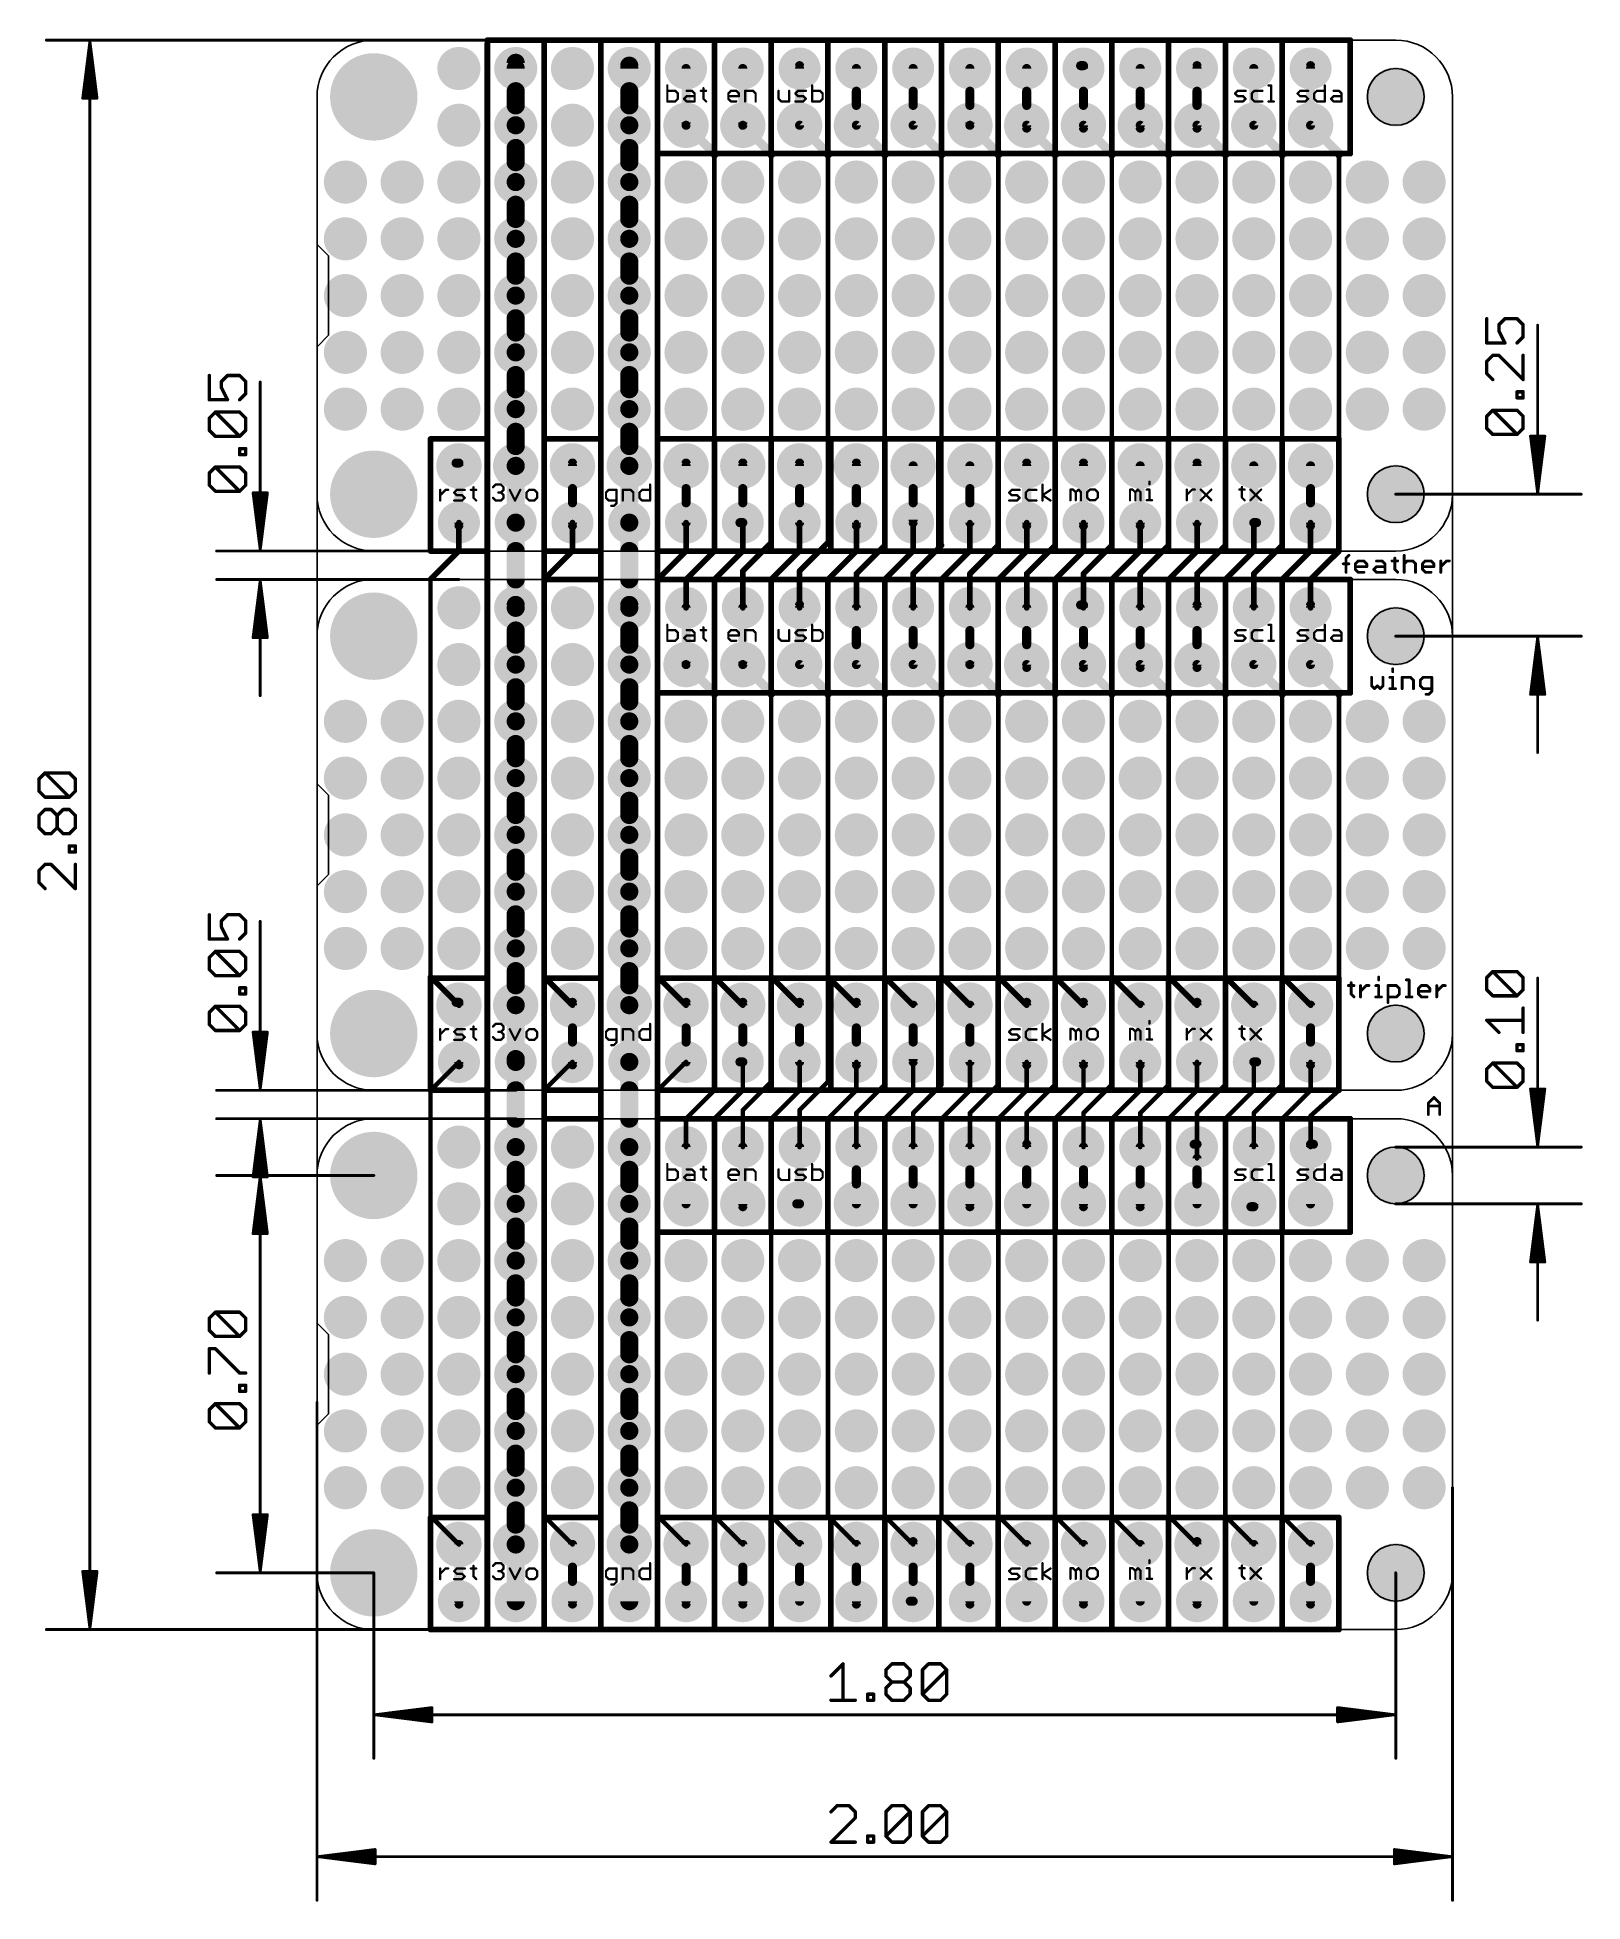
# Model space of a CAD drawing. Extents: x -12.5 to 56.6, y -12.2 to 71.2.
import ezdxf

# ---------------------------------------------------------------- set-up
doc = ezdxf.new("R2010")
doc.units = 0
for name, color, linetype in [('1', 12, 'CONTINUOUS'), ('16', 132, 'CONTINUOUS'), ('17', 110, 'CONTINUOUS'), ('18', 110, 'CONTINUOUS'), ('20', 53, 'CONTINUOUS'), ('21', 40, 'CONTINUOUS'), ('30', 253, 'CONTINUOUS'), ('47', 253, 'CONTINUOUS')]:
    doc.layers.add(name, color=color, linetype=linetype)

# ---------------------------------------------------------------- blocks, each defined once
blk = doc.blocks.new('ROUNDP')
at = {"const_width": 0.5}
blk.add_lwpolyline([(0, -0.25, 1), (0, 0.25, 1), (0, -0.25)], format="xyb", dxfattribs=at)
blk = doc.blocks.new('ROUNDV')
at = {"const_width": 0.5}
blk.add_lwpolyline([(0, -0.25, 1), (0, 0.25, 1), (0, -0.25)], format="xyb", dxfattribs=at)

msp = doc.modelspace()

# ---------------------------------------------------------------- linework, layer by layer
at = {"layer": '1'}
for points, const_width in [([(19.05, 48.26), (19.05, 49.53)], 0.254), ([(21.59, 48.26), (21.59, 49.53)], 0.254), ([(24.13, 48.26), (24.13, 49.53)], 0.254), ([(26.67, 48.26), (26.67, 49.53)], 0.254), ([(29.21, 48.26), (29.21, 49.53)], 0.254), ([(31.75, 48.26), (31.75, 49.53)], 0.254), ([(34.29, 48.26), (34.29, 49.53)], 0.254), ([(36.83, 48.26), (36.83, 49.53)], 0.254), ([(39.37, 48.26), (39.37, 49.53)], 0.254), ([(41.91, 48.26), (41.91, 49.53)], 0.254), ([(44.45, 48.26), (44.45, 49.53)], 0.254), ([(17.78, 46.99), (19.05, 48.26)], 0.254), ([(20.32, 46.99), (21.59, 48.26)], 0.254), ([(22.86, 46.99), (24.13, 48.26)], 0.254), ([(25.4, 46.99), (26.67, 48.26)], 0.254), ([(27.94, 46.99), (29.21, 48.26)], 0.254), ([(30.48, 46.99), (31.75, 48.26)], 0.254), ([(33.02, 46.99), (34.29, 48.26)], 0.254), ([(35.56, 46.99), (36.83, 48.26)], 0.254), ([(38.1, 46.99), (39.37, 48.26)], 0.254), ([(40.64, 46.99), (41.91, 48.26)], 0.254), ([(43.18, 46.99), (44.45, 48.26)], 0.254), ([(17.78, 29.21), (17.78, 46.99)], 0.2032), ([(20.32, 29.21), (20.32, 46.99)], 0.2032), ([(22.86, 29.21), (22.86, 46.99)], 0.2032), ([(25.4, 29.21), (25.4, 46.99)], 0.2032), ([(27.94, 29.21), (27.94, 46.99)], 0.2032), ([(30.48, 29.21), (30.48, 46.99)], 0.2032), ([(33.02, 29.21), (33.02, 46.99)], 0.2032), ([(35.56, 29.21), (35.56, 46.99)], 0.2032), ([(38.1, 29.21), (38.1, 46.99)], 0.2032), ([(40.64, 29.21), (40.64, 46.99)], 0.2032), ([(43.18, 29.21), (43.18, 46.99)], 0.2032), ([(19.05, 27.94), (17.78, 29.21)], 0.254), ([(21.59, 27.94), (20.32, 29.21)], 0.254), ([(24.13, 27.94), (22.86, 29.21)], 0.254), ([(26.67, 27.94), (25.4, 29.21)], 0.254), ([(29.21, 27.94), (27.94, 29.21)], 0.254), ([(31.75, 27.94), (30.48, 29.21)], 0.254), ([(34.29, 27.94), (33.02, 29.21)], 0.254), ([(36.83, 27.94), (35.56, 29.21)], 0.254), ([(39.37, 27.94), (38.1, 29.21)], 0.254), ([(41.91, 27.94), (40.64, 29.21)], 0.254), ([(44.45, 27.94), (43.18, 29.21)], 0.254)]:
    msp.add_lwpolyline(points, dxfattribs=dict(at, const_width=const_width))
for points, const_width in [([(19.1135, 49.53, 1), (18.9865, 49.53)], 0.127), ([(21.6535, 49.53, 1), (21.5265, 49.53)], 0.127), ([(24.1935, 49.53, 1), (24.0665, 49.53)], 0.127), ([(26.7335, 49.53, 1), (26.6065, 49.53)], 0.127), ([(29.2735, 49.53, 1), (29.1465, 49.53)], 0.127), ([(31.8135, 49.53, 1), (31.6865, 49.53)], 0.127), ([(34.3535, 49.53, 1), (34.2265, 49.53)], 0.127), ([(36.8935, 49.53, 1), (36.7665, 49.53)], 0.127), ([(39.4335, 49.53, 1), (39.3065, 49.53)], 0.127), ([(41.9735, 49.53, 1), (41.8465, 49.53)], 0.127), ([(44.5135, 49.53, 1), (44.3865, 49.53)], 0.127), ([(19.0949, 48.2151, 1), (19.0051, 48.3049)], 0.127), ([(21.6349, 48.2151, 1), (21.5451, 48.3049)], 0.127), ([(24.1749, 48.2151, 1), (24.0851, 48.3049)], 0.127), ([(26.7149, 48.2151, 1), (26.6251, 48.3049)], 0.127), ([(29.2549, 48.2151, 1), (29.1651, 48.3049)], 0.127), ([(31.7949, 48.2151, 1), (31.7051, 48.3049)], 0.127), ([(34.3349, 48.2151, 1), (34.2451, 48.3049)], 0.127), ([(36.8749, 48.2151, 1), (36.7851, 48.3049)], 0.127), ([(39.4149, 48.2151, 1), (39.3251, 48.3049)], 0.127), ([(41.9549, 48.2151, 1), (41.8651, 48.3049)], 0.127), ([(44.4949, 48.2151, 1), (44.4051, 48.3049)], 0.127), ([(18.9865, 48.26, 1), (19.1135, 48.26)], 0.127), ([(21.5265, 48.26, 1), (21.6535, 48.26)], 0.127), ([(24.0665, 48.26, 1), (24.1935, 48.26)], 0.127), ([(26.6065, 48.26, 1), (26.7335, 48.26)], 0.127), ([(29.1465, 48.26, 1), (29.2735, 48.26)], 0.127), ([(31.6865, 48.26, 1), (31.8135, 48.26)], 0.127), ([(34.2265, 48.26, 1), (34.3535, 48.26)], 0.127), ([(36.7665, 48.26, 1), (36.8935, 48.26)], 0.127), ([(39.3065, 48.26, 1), (39.4335, 48.26)], 0.127), ([(41.8465, 48.26, 1), (41.9735, 48.26)], 0.127), ([(44.3865, 48.26, 1), (44.5135, 48.26)], 0.127), ([(17.7351, 47.0349, 1), (17.8249, 46.9451)], 0.127), ([(17.8308, 46.99, 1), (17.7292, 46.99)], 0.1016), ([(20.2751, 47.0349, 1), (20.3649, 46.9451)], 0.127), ([(20.3708, 46.99, 1), (20.2692, 46.99)], 0.1016), ([(22.8151, 47.0349, 1), (22.9049, 46.9451)], 0.127), ([(22.9108, 46.99, 1), (22.8092, 46.99)], 0.1016), ([(25.3551, 47.0349, 1), (25.4449, 46.9451)], 0.127), ([(25.4508, 46.99, 1), (25.3492, 46.99)], 0.1016), ([(27.8951, 47.0349, 1), (27.9849, 46.9451)], 0.127), ([(27.9908, 46.99, 1), (27.8892, 46.99)], 0.1016), ([(30.4351, 47.0349, 1), (30.5249, 46.9451)], 0.127), ([(30.5308, 46.99, 1), (30.4292, 46.99)], 0.1016), ([(32.9751, 47.0349, 1), (33.0649, 46.9451)], 0.127), ([(33.0708, 46.99, 1), (32.9692, 46.99)], 0.1016), ([(35.5151, 47.0349, 1), (35.6049, 46.9451)], 0.127), ([(35.6108, 46.99, 1), (35.5092, 46.99)], 0.1016), ([(38.0551, 47.0349, 1), (38.1449, 46.9451)], 0.127), ([(38.1508, 46.99, 1), (38.0492, 46.99)], 0.1016), ([(40.5951, 47.0349, 1), (40.6849, 46.9451)], 0.127), ([(40.6908, 46.99, 1), (40.5892, 46.99)], 0.1016), ([(43.1351, 47.0349, 1), (43.2249, 46.9451)], 0.127), ([(43.2308, 46.99, 1), (43.1292, 46.99)], 0.1016), ([(17.8249, 29.2549, 1), (17.7351, 29.1651)], 0.127), ([(17.7292, 29.21, 1), (17.8308, 29.21)], 0.1016), ([(20.3649, 29.2549, 1), (20.2751, 29.1651)], 0.127), ([(20.2692, 29.21, 1), (20.3708, 29.21)], 0.1016), ([(22.9049, 29.2549, 1), (22.8151, 29.1651)], 0.127), ([(22.8092, 29.21, 1), (22.9108, 29.21)], 0.1016), ([(25.4449, 29.2549, 1), (25.3551, 29.1651)], 0.127), ([(25.3492, 29.21, 1), (25.4508, 29.21)], 0.1016), ([(27.9849, 29.2549, 1), (27.8951, 29.1651)], 0.127), ([(27.8892, 29.21, 1), (27.9908, 29.21)], 0.1016), ([(30.5249, 29.2549, 1), (30.4351, 29.1651)], 0.127), ([(30.4292, 29.21, 1), (30.5308, 29.21)], 0.1016), ([(33.0649, 29.2549, 1), (32.9751, 29.1651)], 0.127), ([(32.9692, 29.21, 1), (33.0708, 29.21)], 0.1016), ([(35.6049, 29.2549, 1), (35.5151, 29.1651)], 0.127), ([(35.5092, 29.21, 1), (35.6108, 29.21)], 0.1016), ([(38.1449, 29.2549, 1), (38.0551, 29.1651)], 0.127), ([(38.0492, 29.21, 1), (38.1508, 29.21)], 0.1016), ([(40.6849, 29.2549, 1), (40.5951, 29.1651)], 0.127), ([(40.5892, 29.21, 1), (40.6908, 29.21)], 0.1016), ([(43.2249, 29.2549, 1), (43.1351, 29.1651)], 0.127), ([(43.1292, 29.21, 1), (43.2308, 29.21)], 0.1016), ([(19.0051, 27.8951, 1), (19.0949, 27.9849)], 0.127), ([(21.5451, 27.8951, 1), (21.6349, 27.9849)], 0.127), ([(24.0851, 27.8951, 1), (24.1749, 27.9849)], 0.127), ([(26.6251, 27.8951, 1), (26.7149, 27.9849)], 0.127), ([(29.1651, 27.8951, 1), (29.2549, 27.9849)], 0.127), ([(31.7051, 27.8951, 1), (31.7949, 27.9849)], 0.127), ([(34.2451, 27.8951, 1), (34.3349, 27.9849)], 0.127), ([(36.7851, 27.8951, 1), (36.8749, 27.9849)], 0.127), ([(39.3251, 27.8951, 1), (39.4149, 27.9849)], 0.127), ([(41.8651, 27.8951, 1), (41.9549, 27.9849)], 0.127), ([(44.4051, 27.8951, 1), (44.4949, 27.9849)], 0.127)]:
    msp.add_lwpolyline(points, format="xyb", dxfattribs=dict(at, const_width=const_width))
at = {"layer": '16'}
for points, const_width in [([(8.89, 67.31), (8.89, 69.85)], 0.8128), ([(13.97, 67.31), (13.97, 69.85)], 0.8128), ([(16.51, 69.85), (16.51, 67.31)], 0.4064), ([(19.05, 69.85), (19.05, 67.31)], 0.4064), ([(21.59, 69.85), (21.59, 67.31)], 0.4064), ([(24.13, 69.85), (24.13, 67.31)], 0.4064), ([(26.67, 69.85), (26.67, 67.31)], 0.4064), ([(29.21, 67.31), (29.21, 69.85)], 0.4064), ([(31.75, 69.85), (31.75, 67.31)], 0.4064), ([(34.29, 69.85), (34.29, 67.31)], 0.4064), ([(36.83, 69.85), (36.83, 67.31)], 0.4064), ([(39.37, 69.85), (39.37, 67.31)], 0.4064), ([(41.91, 69.85), (41.91, 67.31)], 0.4064), ([(44.45, 69.85), (44.45, 67.31)], 0.4064), ([(8.89, 64.77), (8.89, 67.31)], 0.8128), ([(13.97, 64.77), (13.97, 67.31)], 0.8128), ([(17.78, 66.04), (16.51, 67.31)], 0.4064), ([(20.32, 66.04), (19.05, 67.31)], 0.4064), ([(22.86, 66.04), (21.59, 67.31)], 0.4064), ([(25.4, 66.04), (24.13, 67.31)], 0.4064), ([(27.94, 66.04), (26.67, 67.31)], 0.4064), ([(30.48, 66.04), (29.21, 67.31)], 0.4064), ([(33.02, 66.04), (31.75, 67.31)], 0.4064), ([(35.56, 66.04), (34.29, 67.31)], 0.4064), ([(38.1, 66.04), (36.83, 67.31)], 0.4064), ([(40.64, 66.04), (39.37, 67.31)], 0.4064), ([(43.18, 66.04), (41.91, 67.31)], 0.4064), ([(45.72, 66.04), (44.45, 67.31)], 0.4064), ([(17.78, 48.26), (17.78, 66.04)], 0.2032), ([(20.32, 48.641), (20.32, 66.04)], 0.2032), ([(22.86, 48.641), (22.86, 66.04)], 0.2032), ([(25.4, 48.514), (25.4, 66.04)], 0.2032), ([(27.94, 48.514), (27.94, 66.04)], 0.2032), ([(30.48, 48.514), (30.48, 66.04)], 0.2032), ([(33.02, 48.514), (33.02, 66.04)], 0.2032), ([(35.56, 48.514), (35.56, 66.04)], 0.2032), ([(38.1, 48.514), (38.1, 66.04)], 0.2032), ([(40.64, 48.514), (40.64, 66.04)], 0.2032), ([(43.18, 48.514), (43.18, 66.04)], 0.2032), ([(45.72, 48.26), (45.72, 66.04)], 0.2032), ([(8.89, 62.23), (8.89, 64.77)], 0.8128), ([(13.97, 62.23), (13.97, 64.77)], 0.8128), ([(8.89, 59.69), (8.89, 62.23)], 0.8128), ([(13.97, 59.69), (13.97, 62.23)], 0.8128), ([(8.89, 57.15), (8.89, 59.69)], 0.8128), ([(13.97, 57.15), (13.97, 59.69)], 0.8128), ([(8.89, 54.61), (8.89, 57.15)], 0.8128), ([(13.97, 54.61), (13.97, 57.15)], 0.8128), ([(8.89, 52.07), (8.89, 54.61)], 0.8128), ([(13.97, 52.07), (13.97, 54.61)], 0.8128), ([(6.35, 52.07), (6.35, 49.53)], 0.4064), ([(8.89, 52.07), (8.89, 49.53)], 0.8128), ([(11.43, 52.07), (11.43, 49.53)], 0.4064), ([(13.97, 52.07), (13.97, 49.53)], 0.8128), ([(16.51, 52.07), (16.51, 49.53)], 0.4064), ([(19.05, 52.07), (19.05, 49.53)], 0.4064), ([(21.59, 52.07), (21.59, 49.53)], 0.4064), ([(24.13, 52.07), (24.13, 49.53)], 0.4064), ([(26.67, 52.07), (26.67, 49.53)], 0.4064), ([(29.21, 52.07), (29.21, 49.53)], 0.4064), ([(31.75, 52.07), (31.75, 49.53)], 0.4064), ([(34.29, 52.07), (34.29, 49.53)], 0.4064), ([(36.83, 52.07), (36.83, 49.53)], 0.4064), ([(39.37, 52.07), (39.37, 49.53)], 0.4064), ([(41.91, 52.07), (41.91, 49.53)], 0.4064), ([(44.45, 52.07), (44.45, 49.53)], 0.4064), ([(6.35, 48.26), (6.35, 49.53)], 0.254), ([(8.89, 45.72), (8.89, 49.53)], 0.8128), ([(11.43, 48.26), (11.43, 49.53)], 0.254), ([(13.97, 49.53), (13.97, 45.72)], 0.8128), ([(16.51, 48.26), (16.51, 49.53)], 0.254), ([(5.08, 46.99), (6.35, 48.26)], 0.254), ([(10.16, 46.99), (11.43, 48.26)], 0.254), ([(15.24, 46.99), (16.51, 48.26)], 0.254), ([(17.78, 48.26), (16.51, 46.99)], 0.254), ([(20.32, 48.641), (19.05, 47.371)], 0.254), ([(22.86, 48.641), (21.59, 47.371)], 0.254), ([(25.4, 48.514), (24.13, 47.244)], 0.254), ([(27.94, 48.514), (26.67, 47.244)], 0.254), ([(30.48, 48.514), (29.21, 47.244)], 0.254), ([(33.02, 48.514), (31.75, 47.244)], 0.254), ([(35.56, 48.514), (34.29, 47.244)], 0.254), ([(38.1, 48.514), (36.83, 47.244)], 0.254), ([(40.64, 48.514), (39.37, 47.244)], 0.254), ([(43.18, 48.514), (41.91, 47.244)], 0.254), ([(45.72, 48.26), (44.45, 46.99)], 0.254), ([(5.08, 29.21), (5.08, 46.99)], 0.2032), ([(10.16, 29.21), (10.16, 46.99)], 0.2032), ([(15.24, 29.21), (15.24, 46.99)], 0.2032), ([(16.51, 46.99), (16.51, 45.72)], 0.254), ([(19.05, 47.371), (19.05, 45.72)], 0.254), ([(21.59, 47.371), (21.59, 45.72)], 0.254), ([(24.13, 47.244), (24.13, 45.72)], 0.254), ([(26.67, 47.244), (26.67, 45.72)], 0.254), ([(29.21, 47.244), (29.21, 45.72)], 0.254), ([(31.75, 47.244), (31.75, 45.72)], 0.254), ([(34.29, 47.244), (34.29, 45.72)], 0.254), ([(36.83, 47.244), (36.83, 45.72)], 0.254), ([(39.37, 47.244), (39.37, 45.72)], 0.254), ([(41.91, 47.244), (41.91, 45.72)], 0.254), ([(44.45, 46.99), (44.45, 45.72)], 0.254), ([(8.89, 43.18), (8.89, 45.72)], 0.8128), ([(13.97, 43.18), (13.97, 45.72)], 0.8128), ([(16.51, 43.18), (16.51, 45.72)], 0.4064), ([(19.05, 45.72), (19.05, 43.18)], 0.4064), ([(21.59, 45.72), (21.59, 43.18)], 0.4064), ([(24.13, 45.72), (24.13, 43.18)], 0.4064), ([(26.67, 45.72), (26.67, 43.18)], 0.4064), ([(29.21, 45.72), (29.21, 43.18)], 0.4064), ([(31.75, 45.72), (31.75, 43.18)], 0.4064), ([(34.29, 45.72), (34.29, 43.18)], 0.4064), ([(36.83, 45.72), (36.83, 43.18)], 0.4064), ([(39.37, 45.72), (39.37, 43.18)], 0.4064), ([(41.91, 45.72), (41.91, 43.18)], 0.4064), ([(44.45, 45.72), (44.45, 43.18)], 0.4064), ([(8.89, 40.64), (8.89, 43.18)], 0.8128), ([(13.97, 40.64), (13.97, 43.18)], 0.8128), ([(17.78, 41.91), (16.51, 43.18)], 0.4064), ([(20.32, 41.91), (19.05, 43.18)], 0.4064), ([(22.86, 41.91), (21.59, 43.18)], 0.4064), ([(25.4, 41.91), (24.13, 43.18)], 0.4064), ([(27.94, 41.91), (26.67, 43.18)], 0.4064), ([(30.48, 41.91), (29.21, 43.18)], 0.4064), ([(33.02, 41.91), (31.75, 43.18)], 0.4064), ([(35.56, 41.91), (34.29, 43.18)], 0.4064), ([(38.1, 41.91), (36.83, 43.18)], 0.4064), ([(40.64, 41.91), (39.37, 43.18)], 0.4064), ([(43.18, 41.91), (41.91, 43.18)], 0.4064), ([(45.72, 41.91), (44.45, 43.18)], 0.4064), ([(17.78, 24.13), (17.78, 41.91)], 0.2032), ([(20.32, 24.511), (20.32, 41.91)], 0.2032), ([(22.86, 24.511), (22.86, 41.91)], 0.2032), ([(25.4, 24.384), (25.4, 41.91)], 0.2032), ([(27.94, 24.384), (27.94, 41.91)], 0.2032), ([(30.48, 24.384), (30.48, 41.91)], 0.2032), ([(33.02, 24.384), (33.02, 41.91)], 0.2032), ([(35.56, 24.384), (35.56, 41.91)], 0.2032), ([(38.1, 24.384), (38.1, 41.91)], 0.2032), ([(40.64, 24.384), (40.64, 41.91)], 0.2032), ([(43.18, 24.384), (43.18, 41.91)], 0.2032), ([(45.72, 24.13), (45.72, 41.91)], 0.2032), ([(8.89, 38.1), (8.89, 40.64)], 0.8128), ([(13.97, 38.1), (13.97, 40.64)], 0.8128), ([(8.89, 35.56), (8.89, 38.1)], 0.8128), ([(13.97, 35.56), (13.97, 38.1)], 0.8128), ([(8.89, 33.02), (8.89, 35.56)], 0.8128), ([(13.97, 33.02), (13.97, 35.56)], 0.8128), ([(8.89, 30.48), (8.89, 33.02)], 0.8128), ([(13.97, 30.48), (13.97, 33.02)], 0.8128), ([(8.89, 27.94), (8.89, 30.48)], 0.8128), ([(13.97, 27.94), (13.97, 30.48)], 0.8128), ([(6.35, 27.94), (5.08, 29.21)], 0.254), ([(11.43, 27.94), (10.16, 29.21)], 0.254), ([(16.51, 27.94), (15.24, 29.21)], 0.254), ([(6.35, 27.94), (6.35, 25.4)], 0.4064), ([(8.89, 27.94), (8.89, 25.4)], 0.8128), ([(11.43, 27.94), (11.43, 25.4)], 0.4064), ([(13.97, 25.4), (13.97, 27.94)], 0.8128), ([(16.51, 27.94), (16.51, 25.4)], 0.4064), ([(19.05, 27.94), (19.05, 25.4)], 0.4064), ([(21.59, 27.94), (21.59, 25.4)], 0.4064), ([(24.13, 27.94), (24.13, 25.4)], 0.4064), ([(26.67, 27.94), (26.67, 25.4)], 0.4064), ([(29.21, 27.94), (29.21, 25.4)], 0.4064), ([(31.75, 27.94), (31.75, 25.4)], 0.4064), ([(34.29, 27.94), (34.29, 25.4)], 0.4064), ([(36.83, 27.94), (36.83, 25.4)], 0.4064), ([(39.37, 27.94), (39.37, 25.4)], 0.4064), ([(41.91, 27.94), (41.91, 25.4)], 0.4064), ([(44.45, 27.94), (44.45, 25.4)], 0.4064), ([(5.08, 24.13), (6.35, 25.4)], 0.2032), ([(8.89, 21.59), (8.89, 25.4)], 0.8128), ([(10.16, 24.13), (11.43, 25.4)], 0.2032), ([(13.97, 21.59), (13.97, 25.4)], 0.8128), ([(15.24, 24.13), (16.51, 25.4)], 0.2032), ([(19.05, 24.13), (19.05, 25.4)], 0.2032), ([(21.59, 24.13), (21.59, 25.4)], 0.2032), ([(24.13, 24.13), (24.13, 25.4)], 0.2032), ([(26.67, 24.13), (26.67, 25.4)], 0.2032), ([(29.21, 24.13), (29.21, 25.4)], 0.2032), ([(31.75, 24.13), (31.75, 25.4)], 0.2032), ([(34.29, 24.13), (34.29, 25.4)], 0.2032), ([(36.83, 24.13), (36.83, 25.4)], 0.2032), ([(39.37, 24.13), (39.37, 25.4)], 0.2032), ([(41.91, 24.13), (41.91, 25.4)], 0.2032), ([(44.45, 24.13), (44.45, 25.4)], 0.2032), ([(5.08, 5.08), (5.08, 24.13)], 0.2032), ([(10.16, 5.08), (10.16, 24.13)], 0.2032), ([(15.24, 5.08), (15.24, 24.13)], 0.2032), ([(17.78, 24.13), (16.51, 22.86)], 0.2032), ([(17.78, 22.86), (19.05, 24.13)], 0.2032), ([(20.32, 24.511), (19.05, 23.241)], 0.2032), ([(20.32, 22.86), (21.59, 24.13)], 0.2032), ([(21.59, 23.241), (22.86, 24.511)], 0.2032), ([(22.86, 22.86), (24.13, 24.13)], 0.2032), ([(24.13, 23.114), (25.4, 24.384)], 0.2032), ([(25.4, 22.86), (26.67, 24.13)], 0.2032), ([(26.67, 23.114), (27.94, 24.384)], 0.2032), ([(27.94, 22.86), (29.21, 24.13)], 0.2032), ([(30.48, 24.384), (29.21, 23.114)], 0.2032), ([(30.48, 22.86), (31.75, 24.13)], 0.2032), ([(31.75, 23.114), (33.02, 24.384)], 0.2032), ([(33.02, 22.86), (34.29, 24.13)], 0.2032), ([(35.56, 24.384), (34.29, 23.114)], 0.2032), ([(35.56, 22.86), (36.83, 24.13)], 0.2032), ([(36.83, 23.114), (38.1, 24.384)], 0.2032), ([(38.1, 22.86), (39.37, 24.13)], 0.2032), ([(40.64, 24.384), (39.37, 23.114)], 0.2032), ([(40.64, 22.86), (41.91, 24.13)], 0.2032), ([(43.18, 24.384), (41.91, 23.114)], 0.2032), ([(43.18, 22.86), (44.45, 24.13)], 0.2032), ([(44.45, 22.987), (45.72, 24.13)], 0.2032), ([(16.51, 22.86), (16.51, 21.59)], 0.2032), ([(17.78, 5.08), (17.78, 22.86)], 0.2032), ([(19.05, 23.241), (19.05, 21.59)], 0.2032), ([(20.32, 5.08), (20.32, 22.86)], 0.2032), ([(21.59, 21.59), (21.59, 23.241)], 0.2032), ([(22.86, 5.08), (22.86, 22.86)], 0.2032), ([(24.13, 21.59), (24.13, 23.114)], 0.2032), ([(25.4, 5.08), (25.4, 22.86)], 0.2032), ([(26.67, 21.59), (26.67, 23.114)], 0.2032), ([(27.94, 5.08), (27.94, 22.86)], 0.2032), ([(29.21, 23.114), (29.21, 21.59)], 0.2032), ([(30.48, 5.08), (30.48, 22.86)], 0.2032), ([(31.75, 21.59), (31.75, 23.114)], 0.2032), ([(33.02, 5.08), (33.02, 22.86)], 0.2032), ([(34.29, 23.114), (34.29, 21.59)], 0.2032), ([(35.56, 5.08), (35.56, 22.86)], 0.2032), ([(36.83, 21.59), (36.83, 23.114)], 0.2032), ([(38.1, 5.08), (38.1, 22.86)], 0.2032), ([(39.37, 23.114), (39.37, 21.59)], 0.2032), ([(40.64, 5.08), (40.64, 22.86)], 0.2032), ([(41.91, 23.114), (41.91, 21.59)], 0.2032), ([(43.18, 5.08), (43.18, 22.86)], 0.2032), ([(44.45, 21.59), (44.45, 22.987)], 0.2032), ([(8.89, 19.05), (8.89, 21.59)], 0.8128), ([(13.97, 19.05), (13.97, 21.59)], 0.8128), ([(16.51, 21.59), (16.51, 19.05)], 0.4064), ([(19.05, 19.05), (19.05, 21.59)], 0.4064), ([(21.59, 21.59), (21.59, 19.05)], 0.4064), ([(24.13, 19.05), (24.13, 21.59)], 0.4064), ([(26.67, 21.59), (26.67, 19.05)], 0.4064), ([(29.21, 19.05), (29.21, 21.59)], 0.4064), ([(31.75, 21.59), (31.75, 19.05)], 0.4064), ([(34.29, 19.05), (34.29, 21.59)], 0.4064), ([(36.83, 21.59), (36.83, 19.05)], 0.4064), ([(39.37, 21.082), (39.37, 21.59)], 0.2032), ([(41.91, 21.59), (41.91, 19.05)], 0.4064), ([(44.45, 21.59), (44.45, 19.05)], 0.4064), ([(39.37, 19.05), (39.37, 21.082)], 0.4064), ([(8.89, 16.51), (8.89, 19.05)], 0.8128), ([(13.97, 16.51), (13.97, 19.05)], 0.8128), ([(8.89, 13.97), (8.89, 16.51)], 0.8128), ([(13.97, 13.97), (13.97, 16.51)], 0.8128), ([(8.89, 11.43), (8.89, 13.97)], 0.8128), ([(13.97, 11.43), (13.97, 13.97)], 0.8128), ([(8.89, 8.89), (8.89, 11.43)], 0.8128), ([(13.97, 8.89), (13.97, 11.43)], 0.8128), ([(8.89, 6.35), (8.89, 8.89)], 0.8128), ([(13.97, 6.35), (13.97, 8.89)], 0.8128), ([(8.89, 3.81), (8.89, 6.35)], 0.8128), ([(13.97, 3.81), (13.97, 6.35)], 0.8128), ([(6.35, 3.81), (5.08, 5.08)], 0.2032), ([(11.43, 3.81), (10.16, 5.08)], 0.2032), ([(16.51, 3.81), (15.24, 5.08)], 0.2032), ([(19.05, 3.81), (17.78, 5.08)], 0.2032), ([(21.59, 3.81), (20.32, 5.08)], 0.2032), ([(24.13, 3.81), (22.86, 5.08)], 0.2032), ([(26.67, 3.81), (25.4, 5.08)], 0.2032), ([(29.21, 3.81), (27.94, 5.08)], 0.2032), ([(31.75, 3.81), (30.48, 5.08)], 0.2032), ([(34.29, 3.81), (33.02, 5.08)], 0.2032), ([(36.83, 3.81), (35.56, 5.08)], 0.2032), ([(39.37, 3.81), (38.1, 5.08)], 0.2032), ([(41.91, 3.81), (40.64, 5.08)], 0.2032), ([(44.45, 3.81), (43.18, 5.08)], 0.2032), ([(8.89, 3.81), (8.89, 1.27)], 0.8128), ([(13.97, 1.27), (13.97, 3.81)], 0.8128), ([(6.35, 1.27), (6.35, 3.81)], 0.4064), ([(11.43, 3.81), (11.43, 1.27)], 0.4064), ([(16.51, 3.81), (16.51, 1.27)], 0.4064), ([(19.05, 1.27), (19.05, 3.81)], 0.4064), ([(21.59, 3.81), (21.59, 1.27)], 0.4064), ([(24.13, 1.27), (24.13, 3.81)], 0.4064), ([(26.67, 3.81), (26.67, 1.27)], 0.4064), ([(29.21, 1.27), (29.21, 3.81)], 0.4064), ([(31.75, 3.81), (31.75, 1.27)], 0.4064), ([(34.29, 1.27), (34.29, 3.81)], 0.4064), ([(36.83, 3.81), (36.83, 1.27)], 0.4064), ([(39.37, 3.81), (39.37, 1.27)], 0.4064), ([(41.91, 1.27), (41.91, 3.81)], 0.4064), ([(44.45, 3.81), (44.45, 1.27)], 0.4064)]:
    msp.add_lwpolyline(points, dxfattribs=dict(at, const_width=const_width))
for points, const_width in [([(9.0932, 69.85, 1), (8.6868, 69.85)], 0.4064), ([(14.1732, 69.85, 1), (13.7668, 69.85)], 0.4064), ([(16.6116, 69.85, 1), (16.4084, 69.85)], 0.2032), ([(19.1516, 69.85, 1), (18.9484, 69.85)], 0.2032), ([(21.6916, 69.85, 1), (21.4884, 69.85)], 0.2032), ([(24.2316, 69.85, 1), (24.0284, 69.85)], 0.2032), ([(26.7716, 69.85, 1), (26.5684, 69.85)], 0.2032), ([(29.3116, 69.85, 1), (29.1084, 69.85)], 0.2032), ([(31.8516, 69.85, 1), (31.6484, 69.85)], 0.2032), ([(34.3916, 69.85, 1), (34.1884, 69.85)], 0.2032), ([(36.9316, 69.85, 1), (36.7284, 69.85)], 0.2032), ([(39.4716, 69.85, 1), (39.2684, 69.85)], 0.2032), ([(42.0116, 69.85, 1), (41.8084, 69.85)], 0.2032), ([(44.5516, 69.85, 1), (44.3484, 69.85)], 0.2032), ([(9.0932, 67.31, 1), (8.6868, 67.31)], 0.4064), ([(14.1732, 67.31, 1), (13.7668, 67.31)], 0.4064), ([(8.6868, 67.31, 1), (9.0932, 67.31)], 0.4064), ([(13.7668, 67.31, 1), (14.1732, 67.31)], 0.4064), ([(16.4084, 67.31, 1), (16.6116, 67.31)], 0.2032), ([(16.5818, 67.3818, 1), (16.4382, 67.2382)], 0.2032), ([(18.9484, 67.31, 1), (19.1516, 67.31)], 0.2032), ([(19.1218, 67.3818, 1), (18.9782, 67.2382)], 0.2032), ([(21.4884, 67.31, 1), (21.6916, 67.31)], 0.2032), ([(21.6618, 67.3818, 1), (21.5182, 67.2382)], 0.2032), ([(24.0284, 67.31, 1), (24.2316, 67.31)], 0.2032), ([(24.2018, 67.3818, 1), (24.0582, 67.2382)], 0.2032), ([(26.5684, 67.31, 1), (26.7716, 67.31)], 0.2032), ([(26.7418, 67.3818, 1), (26.5982, 67.2382)], 0.2032), ([(29.1084, 67.31, 1), (29.3116, 67.31)], 0.2032), ([(29.2818, 67.3818, 1), (29.1382, 67.2382)], 0.2032), ([(31.6484, 67.31, 1), (31.8516, 67.31)], 0.2032), ([(31.8218, 67.3818, 1), (31.6782, 67.2382)], 0.2032), ([(34.1884, 67.31, 1), (34.3916, 67.31)], 0.2032), ([(34.3618, 67.3818, 1), (34.2182, 67.2382)], 0.2032), ([(36.7284, 67.31, 1), (36.9316, 67.31)], 0.2032), ([(36.9018, 67.3818, 1), (36.7582, 67.2382)], 0.2032), ([(39.2684, 67.31, 1), (39.4716, 67.31)], 0.2032), ([(39.4418, 67.3818, 1), (39.2982, 67.2382)], 0.2032), ([(41.8084, 67.31, 1), (42.0116, 67.31)], 0.2032), ([(41.9818, 67.3818, 1), (41.8382, 67.2382)], 0.2032), ([(44.3484, 67.31, 1), (44.5516, 67.31)], 0.2032), ([(44.5218, 67.3818, 1), (44.3782, 67.2382)], 0.2032), ([(17.7082, 65.9682, 1), (17.8518, 66.1118)], 0.2032), ([(17.8308, 66.04, 1), (17.7292, 66.04)], 0.1016), ([(20.2482, 65.9682, 1), (20.3918, 66.1118)], 0.2032), ([(20.3708, 66.04, 1), (20.2692, 66.04)], 0.1016), ([(22.7882, 65.9682, 1), (22.9318, 66.1118)], 0.2032), ([(22.9108, 66.04, 1), (22.8092, 66.04)], 0.1016), ([(25.3282, 65.9682, 1), (25.4718, 66.1118)], 0.2032), ([(25.4508, 66.04, 1), (25.3492, 66.04)], 0.1016), ([(27.8682, 65.9682, 1), (28.0118, 66.1118)], 0.2032), ([(27.9908, 66.04, 1), (27.8892, 66.04)], 0.1016), ([(30.4082, 65.9682, 1), (30.5518, 66.1118)], 0.2032), ([(30.5308, 66.04, 1), (30.4292, 66.04)], 0.1016), ([(32.9482, 65.9682, 1), (33.0918, 66.1118)], 0.2032), ([(33.0708, 66.04, 1), (32.9692, 66.04)], 0.1016), ([(35.4882, 65.9682, 1), (35.6318, 66.1118)], 0.2032), ([(35.6108, 66.04, 1), (35.5092, 66.04)], 0.1016), ([(38.0282, 65.9682, 1), (38.1718, 66.1118)], 0.2032), ([(38.1508, 66.04, 1), (38.0492, 66.04)], 0.1016), ([(40.5682, 65.9682, 1), (40.7118, 66.1118)], 0.2032), ([(40.6908, 66.04, 1), (40.5892, 66.04)], 0.1016), ([(43.1082, 65.9682, 1), (43.2518, 66.1118)], 0.2032), ([(43.2308, 66.04, 1), (43.1292, 66.04)], 0.1016), ([(45.6482, 65.9682, 1), (45.7918, 66.1118)], 0.2032), ([(45.7708, 66.04, 1), (45.6692, 66.04)], 0.1016), ([(9.0932, 64.77, 1), (8.6868, 64.77)], 0.4064), ([(14.1732, 64.77, 1), (13.7668, 64.77)], 0.4064), ([(8.6868, 64.77, 1), (9.0932, 64.77)], 0.4064), ([(13.7668, 64.77, 1), (14.1732, 64.77)], 0.4064), ([(9.0932, 62.23, 1), (8.6868, 62.23)], 0.4064), ([(14.1732, 62.23, 1), (13.7668, 62.23)], 0.4064), ([(8.6868, 62.23, 1), (9.0932, 62.23)], 0.4064), ([(13.7668, 62.23, 1), (14.1732, 62.23)], 0.4064), ([(9.0932, 59.69, 1), (8.6868, 59.69)], 0.4064), ([(14.1732, 59.69, 1), (13.7668, 59.69)], 0.4064), ([(8.6868, 59.69, 1), (9.0932, 59.69)], 0.4064), ([(13.7668, 59.69, 1), (14.1732, 59.69)], 0.4064), ([(9.0932, 57.15, 1), (8.6868, 57.15)], 0.4064), ([(8.6868, 57.15, 1), (9.0932, 57.15)], 0.4064), ([(14.1732, 57.15, 1), (13.7668, 57.15)], 0.4064), ([(13.7668, 57.15, 1), (14.1732, 57.15)], 0.4064), ([(9.0932, 54.61, 1), (8.6868, 54.61)], 0.4064), ([(8.6868, 54.61, 1), (9.0932, 54.61)], 0.4064), ([(14.1732, 54.61, 1), (13.7668, 54.61)], 0.4064), ([(13.7668, 54.61, 1), (14.1732, 54.61)], 0.4064), ([(6.4516, 52.07, 1), (6.2484, 52.07)], 0.2032), ([(9.0932, 52.07, 1), (8.6868, 52.07)], 0.4064), ([(8.6868, 52.07, 1), (9.0932, 52.07)], 0.4064), ([(11.5316, 52.07, 1), (11.3284, 52.07)], 0.2032), ([(14.1732, 52.07, 1), (13.7668, 52.07)], 0.4064), ([(13.7668, 52.07, 1), (14.1732, 52.07)], 0.4064), ([(16.6116, 52.07, 1), (16.4084, 52.07)], 0.2032), ([(19.1516, 52.07, 1), (18.9484, 52.07)], 0.2032), ([(21.6916, 52.07, 1), (21.4884, 52.07)], 0.2032), ([(24.2316, 52.07, 1), (24.0284, 52.07)], 0.2032), ([(26.7716, 52.07, 1), (26.5684, 52.07)], 0.2032), ([(29.3116, 52.07, 1), (29.1084, 52.07)], 0.2032), ([(31.8516, 52.07, 1), (31.6484, 52.07)], 0.2032), ([(34.3916, 52.07, 1), (34.1884, 52.07)], 0.2032), ([(36.9316, 52.07, 1), (36.7284, 52.07)], 0.2032), ([(39.4716, 52.07, 1), (39.2684, 52.07)], 0.2032), ([(42.0116, 52.07, 1), (41.8084, 52.07)], 0.2032), ([(44.5516, 52.07, 1), (44.3484, 52.07)], 0.2032), ([(6.2484, 49.53, 1), (6.4516, 49.53)], 0.2032), ([(6.4135, 49.53, 1), (6.2865, 49.53)], 0.127), ([(9.0932, 49.53, 1), (8.6868, 49.53)], 0.4064), ([(8.6868, 49.53, 1), (9.0932, 49.53)], 0.4064), ([(11.3284, 49.53, 1), (11.5316, 49.53)], 0.2032), ([(11.4935, 49.53, 1), (11.3665, 49.53)], 0.127), ([(14.1732, 49.53, 1), (13.7668, 49.53)], 0.4064), ([(13.7668, 49.53, 1), (14.1732, 49.53)], 0.4064), ([(16.4084, 49.53, 1), (16.6116, 49.53)], 0.2032), ([(16.5735, 49.53, 1), (16.4465, 49.53)], 0.127), ([(18.9484, 49.53, 1), (19.1516, 49.53)], 0.2032), ([(21.4884, 49.53, 1), (21.6916, 49.53)], 0.2032), ([(24.0284, 49.53, 1), (24.2316, 49.53)], 0.2032), ([(26.5684, 49.53, 1), (26.7716, 49.53)], 0.2032), ([(29.1084, 49.53, 1), (29.3116, 49.53)], 0.2032), ([(31.6484, 49.53, 1), (31.8516, 49.53)], 0.2032), ([(34.1884, 49.53, 1), (34.3916, 49.53)], 0.2032), ([(36.7284, 49.53, 1), (36.9316, 49.53)], 0.2032), ([(39.2684, 49.53, 1), (39.4716, 49.53)], 0.2032), ([(41.8084, 49.53, 1), (42.0116, 49.53)], 0.2032), ([(44.3484, 49.53, 1), (44.5516, 49.53)], 0.2032), ([(6.3949, 48.2151, 1), (6.3051, 48.3049)], 0.127), ([(11.4749, 48.2151, 1), (11.3851, 48.3049)], 0.127), ([(16.5549, 48.2151, 1), (16.4651, 48.3049)], 0.127), ([(17.8249, 48.2151, 1), (17.7351, 48.3049)], 0.127), ([(20.3649, 48.5961, 1), (20.2751, 48.6859)], 0.127), ([(20.2692, 48.641, 1), (20.3708, 48.641)], 0.1016), ([(22.9049, 48.5961, 1), (22.8151, 48.6859)], 0.127), ([(22.8092, 48.641, 1), (22.9108, 48.641)], 0.1016), ([(25.4449, 48.4691, 1), (25.3551, 48.5589)], 0.127), ([(25.3492, 48.514, 1), (25.4508, 48.514)], 0.1016), ([(27.9849, 48.4691, 1), (27.8951, 48.5589)], 0.127), ([(27.8892, 48.514, 1), (27.9908, 48.514)], 0.1016), ([(30.5249, 48.4691, 1), (30.4351, 48.5589)], 0.127), ([(30.4292, 48.514, 1), (30.5308, 48.514)], 0.1016), ([(33.0649, 48.4691, 1), (32.9751, 48.5589)], 0.127), ([(32.9692, 48.514, 1), (33.0708, 48.514)], 0.1016), ([(35.6049, 48.4691, 1), (35.5151, 48.5589)], 0.127), ([(35.5092, 48.514, 1), (35.6108, 48.514)], 0.1016), ([(38.1449, 48.4691, 1), (38.0551, 48.5589)], 0.127), ([(38.0492, 48.514, 1), (38.1508, 48.514)], 0.1016), ([(40.6849, 48.4691, 1), (40.5951, 48.5589)], 0.127), ([(40.5892, 48.514, 1), (40.6908, 48.514)], 0.1016), ([(43.2249, 48.4691, 1), (43.1351, 48.5589)], 0.127), ([(43.1292, 48.514, 1), (43.2308, 48.514)], 0.1016), ([(45.7649, 48.2151, 1), (45.6751, 48.3049)], 0.127), ([(6.2865, 48.26, 1), (6.4135, 48.26)], 0.127), ([(11.3665, 48.26, 1), (11.4935, 48.26)], 0.127), ([(16.4465, 48.26, 1), (16.5735, 48.26)], 0.127), ([(17.7292, 48.26, 1), (17.8308, 48.26)], 0.1016), ([(45.6692, 48.26, 1), (45.7708, 48.26)], 0.1016), ([(5.0351, 47.0349, 1), (5.1249, 46.9451)], 0.127), ([(5.1308, 46.99, 1), (5.0292, 46.99)], 0.1016), ([(10.1151, 47.0349, 1), (10.2049, 46.9451)], 0.127), ([(10.2108, 46.99, 1), (10.1092, 46.99)], 0.1016), ([(15.1951, 47.0349, 1), (15.2849, 46.9451)], 0.127), ([(15.2908, 46.99, 1), (15.1892, 46.99)], 0.1016), ([(16.5735, 46.99, 1), (16.4465, 46.99)], 0.127), ([(16.4651, 47.0349, 1), (16.5549, 46.9451)], 0.127), ([(19.1135, 47.371, 1), (18.9865, 47.371)], 0.127), ([(19.0051, 47.4159, 1), (19.0949, 47.3261)], 0.127), ([(21.6535, 47.371, 1), (21.5265, 47.371)], 0.127), ([(21.5451, 47.4159, 1), (21.6349, 47.3261)], 0.127), ([(24.1935, 47.244, 1), (24.0665, 47.244)], 0.127), ([(24.0851, 47.2889, 1), (24.1749, 47.1991)], 0.127), ([(26.7335, 47.244, 1), (26.6065, 47.244)], 0.127), ([(26.6251, 47.2889, 1), (26.7149, 47.1991)], 0.127), ([(29.2735, 47.244, 1), (29.1465, 47.244)], 0.127), ([(29.1651, 47.2889, 1), (29.2549, 47.1991)], 0.127), ([(31.8135, 47.244, 1), (31.6865, 47.244)], 0.127), ([(31.7051, 47.2889, 1), (31.7949, 47.1991)], 0.127), ([(34.3535, 47.244, 1), (34.2265, 47.244)], 0.127), ([(34.2451, 47.2889, 1), (34.3349, 47.1991)], 0.127), ([(36.8935, 47.244, 1), (36.7665, 47.244)], 0.127), ([(36.7851, 47.2889, 1), (36.8749, 47.1991)], 0.127), ([(39.4335, 47.244, 1), (39.3065, 47.244)], 0.127), ([(39.3251, 47.2889, 1), (39.4149, 47.1991)], 0.127), ([(41.9735, 47.244, 1), (41.8465, 47.244)], 0.127), ([(41.8651, 47.2889, 1), (41.9549, 47.1991)], 0.127), ([(44.5135, 46.99, 1), (44.3865, 46.99)], 0.127), ([(44.4051, 47.0349, 1), (44.4949, 46.9451)], 0.127), ([(9.0932, 45.72, 1), (8.6868, 45.72)], 0.4064), ([(8.6868, 45.72, 1), (9.0932, 45.72)], 0.4064), ([(14.1732, 45.72, 1), (13.7668, 45.72)], 0.4064), ([(13.7668, 45.72, 1), (14.1732, 45.72)], 0.4064), ([(16.6116, 45.72, 1), (16.4084, 45.72)], 0.2032), ([(19.1516, 45.72, 1), (18.9484, 45.72)], 0.2032), ([(21.6916, 45.72, 1), (21.4884, 45.72)], 0.2032), ([(24.2316, 45.72, 1), (24.0284, 45.72)], 0.2032), ([(26.7716, 45.72, 1), (26.5684, 45.72)], 0.2032), ([(29.3116, 45.72, 1), (29.1084, 45.72)], 0.2032), ([(31.8516, 45.72, 1), (31.6484, 45.72)], 0.2032), ([(34.3916, 45.72, 1), (34.1884, 45.72)], 0.2032), ([(36.9316, 45.72, 1), (36.7284, 45.72)], 0.2032), ([(39.4716, 45.72, 1), (39.2684, 45.72)], 0.2032), ([(42.0116, 45.72, 1), (41.8084, 45.72)], 0.2032), ([(44.5516, 45.72, 1), (44.3484, 45.72)], 0.2032), ([(16.4465, 45.72, 1), (16.5735, 45.72)], 0.127), ([(18.9865, 45.72, 1), (19.1135, 45.72)], 0.127), ([(21.5265, 45.72, 1), (21.6535, 45.72)], 0.127), ([(24.0665, 45.72, 1), (24.1935, 45.72)], 0.127), ([(26.6065, 45.72, 1), (26.7335, 45.72)], 0.127), ([(29.1465, 45.72, 1), (29.2735, 45.72)], 0.127), ([(31.6865, 45.72, 1), (31.8135, 45.72)], 0.127), ([(34.2265, 45.72, 1), (34.3535, 45.72)], 0.127), ([(36.7665, 45.72, 1), (36.8935, 45.72)], 0.127), ([(39.3065, 45.72, 1), (39.4335, 45.72)], 0.127), ([(41.8465, 45.72, 1), (41.9735, 45.72)], 0.127), ([(44.3865, 45.72, 1), (44.5135, 45.72)], 0.127), ([(9.0932, 43.18, 1), (8.6868, 43.18)], 0.4064), ([(8.6868, 43.18, 1), (9.0932, 43.18)], 0.4064), ([(14.1732, 43.18, 1), (13.7668, 43.18)], 0.4064), ([(13.7668, 43.18, 1), (14.1732, 43.18)], 0.4064), ([(16.5818, 43.2518, 1), (16.4382, 43.1082)], 0.2032), ([(19.1218, 43.2518, 1), (18.9782, 43.1082)], 0.2032), ([(21.6618, 43.2518, 1), (21.5182, 43.1082)], 0.2032), ([(24.2018, 43.2518, 1), (24.0582, 43.1082)], 0.2032), ([(26.7418, 43.2518, 1), (26.5982, 43.1082)], 0.2032), ([(29.2818, 43.2518, 1), (29.1382, 43.1082)], 0.2032), ([(31.8218, 43.2518, 1), (31.6782, 43.1082)], 0.2032), ([(34.3618, 43.2518, 1), (34.2182, 43.1082)], 0.2032), ([(36.9018, 43.2518, 1), (36.7582, 43.1082)], 0.2032), ([(39.4418, 43.2518, 1), (39.2982, 43.1082)], 0.2032), ([(41.9818, 43.2518, 1), (41.8382, 43.1082)], 0.2032), ([(44.5218, 43.2518, 1), (44.3782, 43.1082)], 0.2032), ([(16.4084, 43.18, 1), (16.6116, 43.18)], 0.2032), ([(18.9484, 43.18, 1), (19.1516, 43.18)], 0.2032), ([(21.4884, 43.18, 1), (21.6916, 43.18)], 0.2032), ([(24.0284, 43.18, 1), (24.2316, 43.18)], 0.2032), ([(26.5684, 43.18, 1), (26.7716, 43.18)], 0.2032), ([(29.1084, 43.18, 1), (29.3116, 43.18)], 0.2032), ([(31.6484, 43.18, 1), (31.8516, 43.18)], 0.2032), ([(34.1884, 43.18, 1), (34.3916, 43.18)], 0.2032), ([(36.7284, 43.18, 1), (36.9316, 43.18)], 0.2032), ([(39.2684, 43.18, 1), (39.4716, 43.18)], 0.2032), ([(41.8084, 43.18, 1), (42.0116, 43.18)], 0.2032), ([(44.3484, 43.18, 1), (44.5516, 43.18)], 0.2032), ([(17.7082, 41.8382, 1), (17.8518, 41.9818)], 0.2032), ([(17.8308, 41.91, 1), (17.7292, 41.91)], 0.1016), ([(20.2482, 41.8382, 1), (20.3918, 41.9818)], 0.2032), ([(20.3708, 41.91, 1), (20.2692, 41.91)], 0.1016), ([(22.7882, 41.8382, 1), (22.9318, 41.9818)], 0.2032), ([(22.9108, 41.91, 1), (22.8092, 41.91)], 0.1016), ([(25.3282, 41.8382, 1), (25.4718, 41.9818)], 0.2032), ([(25.4508, 41.91, 1), (25.3492, 41.91)], 0.1016), ([(27.8682, 41.8382, 1), (28.0118, 41.9818)], 0.2032), ([(27.9908, 41.91, 1), (27.8892, 41.91)], 0.1016), ([(30.4082, 41.8382, 1), (30.5518, 41.9818)], 0.2032), ([(30.5308, 41.91, 1), (30.4292, 41.91)], 0.1016), ([(32.9482, 41.8382, 1), (33.0918, 41.9818)], 0.2032), ([(33.0708, 41.91, 1), (32.9692, 41.91)], 0.1016), ([(35.4882, 41.8382, 1), (35.6318, 41.9818)], 0.2032), ([(35.6108, 41.91, 1), (35.5092, 41.91)], 0.1016), ([(38.0282, 41.8382, 1), (38.1718, 41.9818)], 0.2032), ([(38.1508, 41.91, 1), (38.0492, 41.91)], 0.1016), ([(40.5682, 41.8382, 1), (40.7118, 41.9818)], 0.2032), ([(40.6908, 41.91, 1), (40.5892, 41.91)], 0.1016), ([(43.1082, 41.8382, 1), (43.2518, 41.9818)], 0.2032), ([(43.2308, 41.91, 1), (43.1292, 41.91)], 0.1016), ([(45.6482, 41.8382, 1), (45.7918, 41.9818)], 0.2032), ([(45.7708, 41.91, 1), (45.6692, 41.91)], 0.1016), ([(9.0932, 40.64, 1), (8.6868, 40.64)], 0.4064), ([(14.1732, 40.64, 1), (13.7668, 40.64)], 0.4064), ([(8.6868, 40.64, 1), (9.0932, 40.64)], 0.4064), ([(13.7668, 40.64, 1), (14.1732, 40.64)], 0.4064), ([(9.0932, 38.1, 1), (8.6868, 38.1)], 0.4064), ([(14.1732, 38.1, 1), (13.7668, 38.1)], 0.4064), ([(8.6868, 38.1, 1), (9.0932, 38.1)], 0.4064), ([(13.7668, 38.1, 1), (14.1732, 38.1)], 0.4064), ([(9.0932, 35.56, 1), (8.6868, 35.56)], 0.4064), ([(14.1732, 35.56, 1), (13.7668, 35.56)], 0.4064), ([(8.6868, 35.56, 1), (9.0932, 35.56)], 0.4064), ([(13.7668, 35.56, 1), (14.1732, 35.56)], 0.4064), ([(9.0932, 33.02, 1), (8.6868, 33.02)], 0.4064), ([(14.1732, 33.02, 1), (13.7668, 33.02)], 0.4064), ([(8.6868, 33.02, 1), (9.0932, 33.02)], 0.4064), ([(13.7668, 33.02, 1), (14.1732, 33.02)], 0.4064), ([(9.0932, 30.48, 1), (8.6868, 30.48)], 0.4064), ([(14.1732, 30.48, 1), (13.7668, 30.48)], 0.4064), ([(8.6868, 30.48, 1), (9.0932, 30.48)], 0.4064), ([(13.7668, 30.48, 1), (14.1732, 30.48)], 0.4064), ([(5.1249, 29.2549, 1), (5.0351, 29.1651)], 0.127), ([(5.0292, 29.21, 1), (5.1308, 29.21)], 0.1016), ([(10.2049, 29.2549, 1), (10.1151, 29.1651)], 0.127), ([(10.1092, 29.21, 1), (10.2108, 29.21)], 0.1016), ([(15.2849, 29.2549, 1), (15.1951, 29.1651)], 0.127), ([(15.1892, 29.21, 1), (15.2908, 29.21)], 0.1016), ([(6.4516, 27.94, 1), (6.2484, 27.94)], 0.2032), ([(6.3051, 27.8951, 1), (6.3949, 27.9849)], 0.127), ([(9.0932, 27.94, 1), (8.6868, 27.94)], 0.4064), ([(8.6868, 27.94, 1), (9.0932, 27.94)], 0.4064), ([(11.5316, 27.94, 1), (11.3284, 27.94)], 0.2032), ([(11.3851, 27.8951, 1), (11.4749, 27.9849)], 0.127), ([(14.1732, 27.94, 1), (13.7668, 27.94)], 0.4064), ([(13.7668, 27.94, 1), (14.1732, 27.94)], 0.4064), ([(16.6116, 27.94, 1), (16.4084, 27.94)], 0.2032), ([(16.4651, 27.8951, 1), (16.5549, 27.9849)], 0.127), ([(19.1516, 27.94, 1), (18.9484, 27.94)], 0.2032), ([(21.6916, 27.94, 1), (21.4884, 27.94)], 0.2032), ([(24.2316, 27.94, 1), (24.0284, 27.94)], 0.2032), ([(26.7716, 27.94, 1), (26.5684, 27.94)], 0.2032), ([(29.3116, 27.94, 1), (29.1084, 27.94)], 0.2032), ([(31.8516, 27.94, 1), (31.6484, 27.94)], 0.2032), ([(34.3916, 27.94, 1), (34.1884, 27.94)], 0.2032), ([(36.9316, 27.94, 1), (36.7284, 27.94)], 0.2032), ([(39.4716, 27.94, 1), (39.2684, 27.94)], 0.2032), ([(42.0116, 27.94, 1), (41.8084, 27.94)], 0.2032), ([(44.5516, 27.94, 1), (44.3484, 27.94)], 0.2032), ([(6.2484, 25.4, 1), (6.4516, 25.4)], 0.2032), ([(6.3859, 25.3641, 1), (6.3141, 25.4359)], 0.1016), ([(9.0932, 25.4, 1), (8.6868, 25.4)], 0.4064), ([(8.6868, 25.4, 1), (9.0932, 25.4)], 0.4064), ([(11.3284, 25.4, 1), (11.5316, 25.4)], 0.2032), ([(11.4659, 25.3641, 1), (11.3941, 25.4359)], 0.1016), ([(14.1732, 25.4, 1), (13.7668, 25.4)], 0.4064), ([(13.7668, 25.4, 1), (14.1732, 25.4)], 0.4064), ([(16.4084, 25.4, 1), (16.6116, 25.4)], 0.2032), ([(16.5459, 25.3641, 1), (16.4741, 25.4359)], 0.1016), ([(18.9484, 25.4, 1), (19.1516, 25.4)], 0.2032), ([(19.1008, 25.4, 1), (18.9992, 25.4)], 0.1016), ([(21.4884, 25.4, 1), (21.6916, 25.4)], 0.2032), ([(21.6408, 25.4, 1), (21.5392, 25.4)], 0.1016), ([(24.0284, 25.4, 1), (24.2316, 25.4)], 0.2032), ([(24.1808, 25.4, 1), (24.0792, 25.4)], 0.1016), ([(26.5684, 25.4, 1), (26.7716, 25.4)], 0.2032), ([(26.7208, 25.4, 1), (26.6192, 25.4)], 0.1016), ([(29.1084, 25.4, 1), (29.3116, 25.4)], 0.2032), ([(29.2608, 25.4, 1), (29.1592, 25.4)], 0.1016), ([(31.6484, 25.4, 1), (31.8516, 25.4)], 0.2032), ([(31.8008, 25.4, 1), (31.6992, 25.4)], 0.1016), ([(34.1884, 25.4, 1), (34.3916, 25.4)], 0.2032), ([(34.3408, 25.4, 1), (34.2392, 25.4)], 0.1016), ([(36.7284, 25.4, 1), (36.9316, 25.4)], 0.2032), ([(36.8808, 25.4, 1), (36.7792, 25.4)], 0.1016), ([(39.2684, 25.4, 1), (39.4716, 25.4)], 0.2032), ([(39.4208, 25.4, 1), (39.3192, 25.4)], 0.1016), ([(41.8084, 25.4, 1), (42.0116, 25.4)], 0.2032), ([(41.9608, 25.4, 1), (41.8592, 25.4)], 0.1016), ([(44.3484, 25.4, 1), (44.5516, 25.4)], 0.2032), ([(44.5008, 25.4, 1), (44.3992, 25.4)], 0.1016), ([(5.1308, 24.13, 1), (5.0292, 24.13)], 0.1016), ([(5.0441, 24.1659, 1), (5.1159, 24.0941)], 0.1016), ([(10.2108, 24.13, 1), (10.1092, 24.13)], 0.1016), ([(10.1241, 24.1659, 1), (10.1959, 24.0941)], 0.1016), ([(15.2908, 24.13, 1), (15.1892, 24.13)], 0.1016), ([(15.2041, 24.1659, 1), (15.2759, 24.0941)], 0.1016), ([(17.8159, 24.0941, 1), (17.7441, 24.1659)], 0.1016), ([(19.0859, 24.0941, 1), (19.0141, 24.1659)], 0.1016), ([(20.2692, 24.511, 1), (20.3708, 24.511)], 0.1016), ([(20.3559, 24.4751, 1), (20.2841, 24.5469)], 0.1016), ([(21.6259, 24.0941, 1), (21.5541, 24.1659)], 0.1016), ([(22.8092, 24.511, 1), (22.9108, 24.511)], 0.1016), ([(22.8959, 24.4751, 1), (22.8241, 24.5469)], 0.1016), ([(24.1659, 24.0941, 1), (24.0941, 24.1659)], 0.1016), ([(25.3492, 24.384, 1), (25.4508, 24.384)], 0.1016), ([(25.4359, 24.3481, 1), (25.3641, 24.4199)], 0.1016), ([(26.7059, 24.0941, 1), (26.6341, 24.1659)], 0.1016), ([(27.8892, 24.384, 1), (27.9908, 24.384)], 0.1016), ([(27.9759, 24.3481, 1), (27.9041, 24.4199)], 0.1016), ([(29.2459, 24.0941, 1), (29.1741, 24.1659)], 0.1016), ([(30.4292, 24.384, 1), (30.5308, 24.384)], 0.1016), ([(30.5159, 24.3481, 1), (30.4441, 24.4199)], 0.1016), ([(31.7859, 24.0941, 1), (31.7141, 24.1659)], 0.1016), ([(32.9692, 24.384, 1), (33.0708, 24.384)], 0.1016), ([(33.0559, 24.3481, 1), (32.9841, 24.4199)], 0.1016), ([(34.3259, 24.0941, 1), (34.2541, 24.1659)], 0.1016), ([(35.5092, 24.384, 1), (35.6108, 24.384)], 0.1016), ([(35.5959, 24.3481, 1), (35.5241, 24.4199)], 0.1016), ([(36.8659, 24.0941, 1), (36.7941, 24.1659)], 0.1016), ([(38.0492, 24.384, 1), (38.1508, 24.384)], 0.1016), ([(38.1359, 24.3481, 1), (38.0641, 24.4199)], 0.1016), ([(39.4059, 24.0941, 1), (39.3341, 24.1659)], 0.1016), ([(40.5892, 24.384, 1), (40.6908, 24.384)], 0.1016), ([(40.6759, 24.3481, 1), (40.6041, 24.4199)], 0.1016), ([(41.9459, 24.0941, 1), (41.8741, 24.1659)], 0.1016), ([(43.1292, 24.384, 1), (43.2308, 24.384)], 0.1016), ([(43.2159, 24.3481, 1), (43.1441, 24.4199)], 0.1016), ([(44.4859, 24.0941, 1), (44.4141, 24.1659)], 0.1016), ([(45.754, 24.0922, 1), (45.686, 24.1678)], 0.1016), ([(17.7292, 24.13, 1), (17.8308, 24.13)], 0.1016), ([(18.9992, 24.13, 1), (19.1008, 24.13)], 0.1016), ([(21.5392, 24.13, 1), (21.6408, 24.13)], 0.1016), ([(24.0792, 24.13, 1), (24.1808, 24.13)], 0.1016), ([(26.6192, 24.13, 1), (26.7208, 24.13)], 0.1016), ([(29.1592, 24.13, 1), (29.2608, 24.13)], 0.1016), ([(31.6992, 24.13, 1), (31.8008, 24.13)], 0.1016), ([(34.2392, 24.13, 1), (34.3408, 24.13)], 0.1016), ([(36.7792, 24.13, 1), (36.8808, 24.13)], 0.1016), ([(39.3192, 24.13, 1), (39.4208, 24.13)], 0.1016), ([(41.8592, 24.13, 1), (41.9608, 24.13)], 0.1016), ([(44.3992, 24.13, 1), (44.5008, 24.13)], 0.1016), ([(45.6692, 24.13, 1), (45.7708, 24.13)], 0.1016), ([(16.5608, 22.86, 1), (16.4592, 22.86)], 0.1016), ([(16.4741, 22.8959, 1), (16.5459, 22.8241)], 0.1016), ([(17.8308, 22.86, 1), (17.7292, 22.86)], 0.1016), ([(17.7441, 22.8959, 1), (17.8159, 22.8241)], 0.1016), ([(19.1008, 23.241, 1), (18.9992, 23.241)], 0.1016), ([(19.0141, 23.2769, 1), (19.0859, 23.2051)], 0.1016), ([(20.3708, 22.86, 1), (20.2692, 22.86)], 0.1016), ([(20.2841, 22.8959, 1), (20.3559, 22.8241)], 0.1016), ([(21.6408, 23.241, 1), (21.5392, 23.241)], 0.1016), ([(21.5541, 23.2769, 1), (21.6259, 23.2051)], 0.1016), ([(22.9108, 22.86, 1), (22.8092, 22.86)], 0.1016), ([(22.8241, 22.8959, 1), (22.8959, 22.8241)], 0.1016), ([(24.1808, 23.114, 1), (24.0792, 23.114)], 0.1016), ([(24.0941, 23.1499, 1), (24.1659, 23.0781)], 0.1016), ([(25.4508, 22.86, 1), (25.3492, 22.86)], 0.1016), ([(25.3641, 22.8959, 1), (25.4359, 22.8241)], 0.1016), ([(26.7208, 23.114, 1), (26.6192, 23.114)], 0.1016), ([(26.6341, 23.1499, 1), (26.7059, 23.0781)], 0.1016), ([(27.9908, 22.86, 1), (27.8892, 22.86)], 0.1016), ([(27.9041, 22.8959, 1), (27.9759, 22.8241)], 0.1016), ([(29.2608, 23.114, 1), (29.1592, 23.114)], 0.1016), ([(29.1741, 23.1499, 1), (29.2459, 23.0781)], 0.1016), ([(30.5308, 22.86, 1), (30.4292, 22.86)], 0.1016), ([(30.4441, 22.8959, 1), (30.5159, 22.8241)], 0.1016), ([(31.8008, 23.114, 1), (31.6992, 23.114)], 0.1016), ([(31.7141, 23.1499, 1), (31.7859, 23.0781)], 0.1016), ([(33.0708, 22.86, 1), (32.9692, 22.86)], 0.1016), ([(32.9841, 22.8959, 1), (33.0559, 22.8241)], 0.1016), ([(34.3408, 23.114, 1), (34.2392, 23.114)], 0.1016), ([(34.2541, 23.1499, 1), (34.3259, 23.0781)], 0.1016), ([(35.6108, 22.86, 1), (35.5092, 22.86)], 0.1016), ([(35.5241, 22.8959, 1), (35.5959, 22.8241)], 0.1016), ([(36.8808, 23.114, 1), (36.7792, 23.114)], 0.1016), ([(36.7941, 23.1499, 1), (36.8659, 23.0781)], 0.1016), ([(38.1508, 22.86, 1), (38.0492, 22.86)], 0.1016), ([(38.0641, 22.8959, 1), (38.1359, 22.8241)], 0.1016), ([(39.4208, 23.114, 1), (39.3192, 23.114)], 0.1016), ([(39.3341, 23.1499, 1), (39.4059, 23.0781)], 0.1016), ([(40.6908, 22.86, 1), (40.5892, 22.86)], 0.1016), ([(40.6041, 22.8959, 1), (40.6759, 22.8241)], 0.1016), ([(41.9608, 23.114, 1), (41.8592, 23.114)], 0.1016), ([(41.8741, 23.1499, 1), (41.9459, 23.0781)], 0.1016), ([(43.2308, 22.86, 1), (43.1292, 22.86)], 0.1016), ([(43.1441, 22.8959, 1), (43.2159, 22.8241)], 0.1016), ([(44.5008, 22.987, 1), (44.3992, 22.987)], 0.1016), ([(44.416, 23.0248, 1), (44.484, 22.9492)], 0.1016), ([(9.0932, 21.59, 1), (8.6868, 21.59)], 0.4064), ([(8.6868, 21.59, 1), (9.0932, 21.59)], 0.4064), ([(14.1732, 21.59, 1), (13.7668, 21.59)], 0.4064), ([(13.7668, 21.59, 1), (14.1732, 21.59)], 0.4064), ([(16.6116, 21.59, 1), (16.4084, 21.59)], 0.2032), ([(19.1516, 21.59, 1), (18.9484, 21.59)], 0.2032), ([(21.6916, 21.59, 1), (21.4884, 21.59)], 0.2032), ([(24.2316, 21.59, 1), (24.0284, 21.59)], 0.2032), ([(26.7716, 21.59, 1), (26.5684, 21.59)], 0.2032), ([(29.3116, 21.59, 1), (29.1084, 21.59)], 0.2032), ([(31.8516, 21.59, 1), (31.6484, 21.59)], 0.2032), ([(34.3916, 21.59, 1), (34.1884, 21.59)], 0.2032), ([(36.9316, 21.59, 1), (36.7284, 21.59)], 0.2032), ([(39.4208, 21.59, 1), (39.3192, 21.59)], 0.1016), ([(42.0116, 21.59, 1), (41.8084, 21.59)], 0.2032), ([(44.5516, 21.59, 1), (44.3484, 21.59)], 0.2032), ([(16.4592, 21.59, 1), (16.5608, 21.59)], 0.1016), ([(18.9992, 21.59, 1), (19.1008, 21.59)], 0.1016), ([(21.5392, 21.59, 1), (21.6408, 21.59)], 0.1016), ([(24.0792, 21.59, 1), (24.1808, 21.59)], 0.1016), ([(26.6192, 21.59, 1), (26.7208, 21.59)], 0.1016), ([(29.1592, 21.59, 1), (29.2608, 21.59)], 0.1016), ([(31.6992, 21.59, 1), (31.8008, 21.59)], 0.1016), ([(34.2392, 21.59, 1), (34.3408, 21.59)], 0.1016), ([(36.7792, 21.59, 1), (36.8808, 21.59)], 0.1016), ([(39.4716, 21.082, 1), (39.2684, 21.082)], 0.2032), ([(39.3192, 21.59, 1), (39.4208, 21.59)], 0.1016), ([(39.3192, 21.082, 1), (39.4208, 21.082)], 0.1016), ([(41.8592, 21.59, 1), (41.9608, 21.59)], 0.1016), ([(44.3992, 21.59, 1), (44.5008, 21.59)], 0.1016), ([(9.0932, 19.05, 1), (8.6868, 19.05)], 0.4064), ([(8.6868, 19.05, 1), (9.0932, 19.05)], 0.4064), ([(14.1732, 19.05, 1), (13.7668, 19.05)], 0.4064), ([(13.7668, 19.05, 1), (14.1732, 19.05)], 0.4064), ([(16.4084, 19.05, 1), (16.6116, 19.05)], 0.2032), ([(18.9484, 19.05, 1), (19.1516, 19.05)], 0.2032), ([(21.4884, 19.05, 1), (21.6916, 19.05)], 0.2032), ([(24.0284, 19.05, 1), (24.2316, 19.05)], 0.2032), ([(26.5684, 19.05, 1), (26.7716, 19.05)], 0.2032), ([(29.1084, 19.05, 1), (29.3116, 19.05)], 0.2032), ([(31.6484, 19.05, 1), (31.8516, 19.05)], 0.2032), ([(34.1884, 19.05, 1), (34.3916, 19.05)], 0.2032), ([(36.7284, 19.05, 1), (36.9316, 19.05)], 0.2032), ([(39.2684, 19.05, 1), (39.4716, 19.05)], 0.2032), ([(41.8084, 19.05, 1), (42.0116, 19.05)], 0.2032), ([(44.3484, 19.05, 1), (44.5516, 19.05)], 0.2032), ([(9.0932, 16.51, 1), (8.6868, 16.51)], 0.4064), ([(8.6868, 16.51, 1), (9.0932, 16.51)], 0.4064), ([(14.1732, 16.51, 1), (13.7668, 16.51)], 0.4064), ([(13.7668, 16.51, 1), (14.1732, 16.51)], 0.4064), ([(9.0932, 13.97, 1), (8.6868, 13.97)], 0.4064), ([(14.1732, 13.97, 1), (13.7668, 13.97)], 0.4064), ([(8.6868, 13.97, 1), (9.0932, 13.97)], 0.4064), ([(13.7668, 13.97, 1), (14.1732, 13.97)], 0.4064), ([(9.0932, 11.43, 1), (8.6868, 11.43)], 0.4064), ([(14.1732, 11.43, 1), (13.7668, 11.43)], 0.4064), ([(8.6868, 11.43, 1), (9.0932, 11.43)], 0.4064), ([(13.7668, 11.43, 1), (14.1732, 11.43)], 0.4064), ([(9.0932, 8.89, 1), (8.6868, 8.89)], 0.4064), ([(14.1732, 8.89, 1), (13.7668, 8.89)], 0.4064), ([(8.6868, 8.89, 1), (9.0932, 8.89)], 0.4064), ([(13.7668, 8.89, 1), (14.1732, 8.89)], 0.4064), ([(9.0932, 6.35, 1), (8.6868, 6.35)], 0.4064), ([(14.1732, 6.35, 1), (13.7668, 6.35)], 0.4064), ([(8.6868, 6.35, 1), (9.0932, 6.35)], 0.4064), ([(13.7668, 6.35, 1), (14.1732, 6.35)], 0.4064), ([(5.1159, 5.1159, 1), (5.0441, 5.0441)], 0.1016), ([(5.0292, 5.08, 1), (5.1308, 5.08)], 0.1016), ([(10.1959, 5.1159, 1), (10.1241, 5.0441)], 0.1016), ([(10.1092, 5.08, 1), (10.2108, 5.08)], 0.1016), ([(15.2759, 5.1159, 1), (15.2041, 5.0441)], 0.1016), ([(15.1892, 5.08, 1), (15.2908, 5.08)], 0.1016), ([(17.8159, 5.1159, 1), (17.7441, 5.0441)], 0.1016), ([(17.7292, 5.08, 1), (17.8308, 5.08)], 0.1016), ([(20.3559, 5.1159, 1), (20.2841, 5.0441)], 0.1016), ([(20.2692, 5.08, 1), (20.3708, 5.08)], 0.1016), ([(22.8959, 5.1159, 1), (22.8241, 5.0441)], 0.1016), ([(22.8092, 5.08, 1), (22.9108, 5.08)], 0.1016), ([(25.4359, 5.1159, 1), (25.3641, 5.0441)], 0.1016), ([(25.3492, 5.08, 1), (25.4508, 5.08)], 0.1016), ([(27.9759, 5.1159, 1), (27.9041, 5.0441)], 0.1016), ([(27.8892, 5.08, 1), (27.9908, 5.08)], 0.1016), ([(30.5159, 5.1159, 1), (30.4441, 5.0441)], 0.1016), ([(30.4292, 5.08, 1), (30.5308, 5.08)], 0.1016), ([(33.0559, 5.1159, 1), (32.9841, 5.0441)], 0.1016), ([(32.9692, 5.08, 1), (33.0708, 5.08)], 0.1016), ([(35.5959, 5.1159, 1), (35.5241, 5.0441)], 0.1016), ([(35.5092, 5.08, 1), (35.6108, 5.08)], 0.1016), ([(38.1359, 5.1159, 1), (38.0641, 5.0441)], 0.1016), ([(38.0492, 5.08, 1), (38.1508, 5.08)], 0.1016), ([(40.6759, 5.1159, 1), (40.6041, 5.0441)], 0.1016), ([(40.5892, 5.08, 1), (40.6908, 5.08)], 0.1016), ([(43.2159, 5.1159, 1), (43.1441, 5.0441)], 0.1016), ([(43.1292, 5.08, 1), (43.2308, 5.08)], 0.1016), ([(9.0932, 3.81, 1), (8.6868, 3.81)], 0.4064), ([(14.1732, 3.81, 1), (13.7668, 3.81)], 0.4064), ([(6.4516, 3.81, 1), (6.2484, 3.81)], 0.2032), ([(6.3141, 3.7741, 1), (6.3859, 3.8459)], 0.1016), ([(8.6868, 3.81, 1), (9.0932, 3.81)], 0.4064), ([(11.5316, 3.81, 1), (11.3284, 3.81)], 0.2032), ([(11.3941, 3.7741, 1), (11.4659, 3.8459)], 0.1016), ([(13.7668, 3.81, 1), (14.1732, 3.81)], 0.4064), ([(16.6116, 3.81, 1), (16.4084, 3.81)], 0.2032), ([(16.4741, 3.7741, 1), (16.5459, 3.8459)], 0.1016), ([(19.1516, 3.81, 1), (18.9484, 3.81)], 0.2032), ([(19.0141, 3.7741, 1), (19.0859, 3.8459)], 0.1016), ([(21.6916, 3.81, 1), (21.4884, 3.81)], 0.2032), ([(21.5541, 3.7741, 1), (21.6259, 3.8459)], 0.1016), ([(24.2316, 3.81, 1), (24.0284, 3.81)], 0.2032), ([(24.0941, 3.7741, 1), (24.1659, 3.8459)], 0.1016), ([(26.7716, 3.81, 1), (26.5684, 3.81)], 0.2032), ([(26.6341, 3.7741, 1), (26.7059, 3.8459)], 0.1016), ([(29.3116, 3.81, 1), (29.1084, 3.81)], 0.2032), ([(29.1741, 3.7741, 1), (29.2459, 3.8459)], 0.1016), ([(31.8516, 3.81, 1), (31.6484, 3.81)], 0.2032), ([(31.7141, 3.7741, 1), (31.7859, 3.8459)], 0.1016), ([(34.3916, 3.81, 1), (34.1884, 3.81)], 0.2032), ([(34.2541, 3.7741, 1), (34.3259, 3.8459)], 0.1016), ([(36.9316, 3.81, 1), (36.7284, 3.81)], 0.2032), ([(36.7941, 3.7741, 1), (36.8659, 3.8459)], 0.1016), ([(39.4716, 3.81, 1), (39.2684, 3.81)], 0.2032), ([(39.3341, 3.7741, 1), (39.4059, 3.8459)], 0.1016), ([(42.0116, 3.81, 1), (41.8084, 3.81)], 0.2032), ([(41.8741, 3.7741, 1), (41.9459, 3.8459)], 0.1016), ([(44.5516, 3.81, 1), (44.3484, 3.81)], 0.2032), ([(44.4141, 3.7741, 1), (44.4859, 3.8459)], 0.1016), ([(6.2484, 1.27, 1), (6.4516, 1.27)], 0.2032), ([(8.6868, 1.27, 1), (9.0932, 1.27)], 0.4064), ([(11.3284, 1.27, 1), (11.5316, 1.27)], 0.2032), ([(13.7668, 1.27, 1), (14.1732, 1.27)], 0.4064), ([(16.4084, 1.27, 1), (16.6116, 1.27)], 0.2032), ([(18.9484, 1.27, 1), (19.1516, 1.27)], 0.2032), ([(21.4884, 1.27, 1), (21.6916, 1.27)], 0.2032), ([(24.0284, 1.27, 1), (24.2316, 1.27)], 0.2032), ([(26.5684, 1.27, 1), (26.7716, 1.27)], 0.2032), ([(29.1084, 1.27, 1), (29.3116, 1.27)], 0.2032), ([(31.6484, 1.27, 1), (31.8516, 1.27)], 0.2032), ([(34.1884, 1.27, 1), (34.3916, 1.27)], 0.2032), ([(36.7284, 1.27, 1), (36.9316, 1.27)], 0.2032), ([(39.2684, 1.27, 1), (39.4716, 1.27)], 0.2032), ([(41.8084, 1.27, 1), (42.0116, 1.27)], 0.2032), ([(44.3484, 1.27, 1), (44.5516, 1.27)], 0.2032)]:
    msp.add_lwpolyline(points, format="xyb", dxfattribs=dict(at, const_width=const_width))
at = {"layer": '20'}
for p, q in [((2.54, 71.12), (48.26, 71.12)), ((0, 2.54), (0, 68.58)), ((50.8, 68.58), (50.8, 2.54)), ((48.26, 0), (2.54, 0))]:
    msp.add_line(p, q, dxfattribs=at)
for centre in [(48.26, 68.58), (48.26, 50.8), (48.26, 44.45), (48.26, 26.67), (48.26, 20.32), (48.26, 2.54)]:
    msp.add_circle(centre, 1.27, dxfattribs=at)
for centre, start, end in [((2.54, 68.58), 90, 180), ((48.26, 68.58), 0, 90), ((2.54, 2.54), 180, 270), ((48.26, 2.54), 270, 0)]:
    msp.add_arc(centre, 2.54, start, end, dxfattribs=at)
at = {"layer": '21'}
for p, q in [((48.26, 71.12), (2.54, 71.12)), ((0, 68.58), (0, 61.976)), ((50.8, 50.8), (50.8, 68.58)), ((0, 61.976), (0.508, 61.468)), ((0.508, 61.468), (0.508, 57.912)), ((0.508, 57.912), (0, 57.404)), ((0, 57.404), (0, 50.8)), ((2.54, 48.26), (48.26, 48.26)), ((48.26, 46.99), (2.54, 46.99)), ((0, 44.45), (0, 37.846)), ((50.8, 26.67), (50.8, 44.45)), ((0, 37.846), (0.508, 37.338)), ((0.508, 37.338), (0.508, 33.782)), ((0.508, 33.782), (0, 33.274)), ((0, 33.274), (0, 26.67)), ((2.54, 24.13), (48.26, 24.13)), ((48.26, 22.86), (2.54, 22.86)), ((0, 20.32), (0, 13.716)), ((50.8, 2.54), (50.8, 20.32)), ((0, 13.716), (0.508, 13.208)), ((0.508, 13.208), (0.508, 9.652)), ((0.508, 9.652), (0, 9.144)), ((0, 9.144), (0, 2.54)), ((2.54, 0), (48.26, 0))]:
    msp.add_line(p, q, dxfattribs=at)
for points, const_width in [([(7.62, 71.12), (46.228, 71.12)], 0.254), ([(7.62, 53.2765), (7.62, 70.993)], 0.254), ([(10.16, 53.2765), (10.16, 71.12)], 0.254), ([(10.16, 53.34), (10.16, 70.993)], 0.254), ([(12.7, 71.12), (12.7, 53.2765)], 0.254), ([(15.24, 66.04), (15.24, 71.12)], 0.254), ([(17.78, 71.12), (17.78, 66.04)], 0.254), ([(20.32, 71.12), (20.32, 66.04)], 0.254), ([(22.86, 66.04), (22.86, 71.12)], 0.254), ([(25.4, 66.04), (25.4, 71.12)], 0.254), ([(27.94, 71.12), (27.94, 66.04)], 0.254), ([(30.48, 66.167), (30.48, 71.12)], 0.254), ([(33.02, 71.12), (33.02, 66.04)], 0.254), ([(35.56, 71.12), (35.56, 66.04)], 0.254), ([(38.1, 71.12), (38.1, 66.04)], 0.254), ([(40.64, 71.12), (40.64, 66.04)], 0.254), ([(43.18, 71.12), (43.18, 66.04)], 0.254), ([(46.228, 66.04), (46.228, 71.12)], 0.254), ([(8.89, 68.834), (8.89, 68.199)], 0.8128), ([(13.97, 68.834), (13.97, 68.199)], 0.8128), ([(15.6718, 69.0886), (15.6718, 68.3768)], 0.1016), ([(16.0277, 68.8513), (15.6718, 68.8513)], 0.1016), ([(15.6718, 68.3768), (16.0277, 68.3768)], 0.1016), ([(16.1463, 68.7327), (16.0277, 68.8513)], 0.1016), ([(16.0277, 68.3768), (16.1463, 68.4954)], 0.1016), ([(16.1463, 68.4954), (16.1463, 68.7327)], 0.1016), ([(16.4202, 68.4954), (16.5389, 68.6141)], 0.1016), ([(16.5389, 68.3768), (16.4202, 68.4954)], 0.1016), ([(16.5389, 68.8513), (16.7761, 68.8513)], 0.1016), ([(16.5389, 68.6141), (16.8948, 68.6141)], 0.1016), ([(16.8948, 68.3768), (16.5389, 68.3768)], 0.1016), ([(16.7761, 68.8513), (16.8948, 68.7327)], 0.1016), ([(16.8948, 68.7327), (16.8948, 68.3768)], 0.1016), ([(17.1686, 68.8513), (17.4059, 68.8513)], 0.1016), ([(17.2873, 68.97), (17.2873, 68.4954)], 0.1016), ([(17.2873, 68.4954), (17.4059, 68.3768)], 0.1016), ([(18.4023, 68.7327), (18.5209, 68.8513)], 0.1016), ([(18.4023, 68.4954), (18.4023, 68.7327)], 0.1016), ([(18.8768, 68.6141), (18.4023, 68.6141)], 0.1016), ([(18.5209, 68.3768), (18.4023, 68.4954)], 0.1016), ([(18.5209, 68.8513), (18.7582, 68.8513)], 0.1016), ([(18.7582, 68.3768), (18.5209, 68.3768)], 0.1016), ([(18.7582, 68.8513), (18.8768, 68.7327)], 0.1016), ([(18.8768, 68.7327), (18.8768, 68.6141)], 0.1016), ([(19.1507, 68.3768), (19.1507, 68.8513)], 0.1016), ([(19.1507, 68.8513), (19.5066, 68.8513)], 0.1016), ([(19.5066, 68.8513), (19.6253, 68.7327)], 0.1016), ([(19.6253, 68.7327), (19.6253, 68.3768)], 0.1016), ([(20.6502, 68.8513), (20.6502, 68.4954)], 0.1016), ([(20.6502, 68.4954), (20.7688, 68.3768)], 0.1016), ([(20.7688, 68.3768), (21.1247, 68.3768)], 0.1016), ([(21.1247, 68.3768), (21.1247, 68.8513)], 0.1016), ([(21.3986, 68.7327), (21.5173, 68.8513)], 0.1016), ([(21.5173, 68.6141), (21.3986, 68.7327)], 0.1016), ([(21.3986, 68.3768), (21.7545, 68.3768)], 0.1016), ([(21.5173, 68.8513), (21.8732, 68.8513)], 0.1016), ([(21.7545, 68.6141), (21.5173, 68.6141)], 0.1016), ([(21.8732, 68.4954), (21.7545, 68.6141)], 0.1016), ([(21.7545, 68.3768), (21.8732, 68.4954)], 0.1016), ([(22.147, 69.0886), (22.147, 68.3768)], 0.1016), ([(22.5029, 68.8513), (22.147, 68.8513)], 0.1016), ([(22.147, 68.3768), (22.5029, 68.3768)], 0.1016), ([(22.6216, 68.7327), (22.5029, 68.8513)], 0.1016), ([(22.5029, 68.3768), (22.6216, 68.4954)], 0.1016), ([(22.6216, 68.4954), (22.6216, 68.7327)], 0.1016), ([(24.13, 68.834), (24.13, 68.199)], 0.4064), ([(26.67, 68.834), (26.67, 68.199)], 0.4064), ([(29.21, 68.834), (29.21, 68.199)], 0.4064), ([(31.75, 68.834), (31.75, 68.199)], 0.4064), ([(34.29, 68.834), (34.29, 68.199)], 0.4064), ([(36.83, 68.834), (36.83, 68.199)], 0.4064), ([(39.37, 68.834), (39.37, 68.199)], 0.4064), ([(41.0718, 68.7327), (41.1904, 68.8513)], 0.1016), ([(41.1904, 68.6141), (41.0718, 68.7327)], 0.1016), ([(41.0718, 68.3768), (41.4277, 68.3768)], 0.1016), ([(41.1904, 68.8513), (41.5463, 68.8513)], 0.1016), ([(41.4277, 68.6141), (41.1904, 68.6141)], 0.1016), ([(41.5463, 68.4954), (41.4277, 68.6141)], 0.1016), ([(41.4277, 68.3768), (41.5463, 68.4954)], 0.1016), ([(41.9389, 68.8513), (41.8202, 68.7327)], 0.1016), ([(41.8202, 68.7327), (41.8202, 68.4954)], 0.1016), ([(41.8202, 68.4954), (41.9389, 68.3768)], 0.1016), ([(42.2948, 68.8513), (41.9389, 68.8513)], 0.1016), ([(41.9389, 68.3768), (42.2948, 68.3768)], 0.1016), ([(42.5686, 69.0886), (42.6873, 69.0886)], 0.1016), ([(42.5686, 68.3768), (42.8059, 68.3768)], 0.1016), ([(42.6873, 69.0886), (42.6873, 68.3768)], 0.1016), ([(43.8658, 68.7327), (43.9844, 68.8513)], 0.1016), ([(43.9844, 68.6141), (43.8658, 68.7327)], 0.1016), ([(43.8658, 68.3768), (44.2217, 68.3768)], 0.1016), ([(43.9844, 68.8513), (44.3403, 68.8513)], 0.1016), ([(44.2217, 68.6141), (43.9844, 68.6141)], 0.1016), ([(44.3403, 68.4954), (44.2217, 68.6141)], 0.1016), ([(44.2217, 68.3768), (44.3403, 68.4954)], 0.1016), ([(44.6142, 68.7327), (44.7328, 68.8513)], 0.1016), ([(44.6142, 68.4954), (44.6142, 68.7327)], 0.1016), ([(44.7328, 68.3768), (44.6142, 68.4954)], 0.1016), ([(44.7328, 68.8513), (45.0888, 68.8513)], 0.1016), ([(45.0888, 68.3768), (44.7328, 68.3768)], 0.1016), ([(45.0888, 69.0886), (45.0888, 68.3768)], 0.1016), ([(45.3626, 68.4954), (45.4813, 68.6141)], 0.1016), ([(45.4813, 68.3768), (45.3626, 68.4954)], 0.1016), ([(45.4813, 68.8513), (45.7185, 68.8513)], 0.1016), ([(45.4813, 68.6141), (45.8372, 68.6141)], 0.1016), ([(45.8372, 68.3768), (45.4813, 68.3768)], 0.1016), ([(45.7185, 68.8513), (45.8372, 68.7327)], 0.1016), ([(45.8372, 68.7327), (45.8372, 68.3768)], 0.1016), ([(8.89, 66.294), (8.89, 65.659)], 0.8128), ([(13.97, 66.294), (13.97, 65.659)], 0.8128), ([(15.24, 66.04), (17.78, 66.04)], 0.254), ([(15.24, 53.2765), (15.24, 66.04)], 0.254), ([(17.78, 66.04), (20.32, 66.04)], 0.254), ([(20.32, 66.04), (22.86, 66.04)], 0.254), ([(22.86, 66.04), (25.4, 66.04)], 0.254), ([(25.4, 66.04), (27.94, 66.04)], 0.254), ([(27.94, 66.04), (33.02, 66.04)], 0.254), ([(33.02, 66.04), (35.56, 66.04)], 0.254), ([(35.56, 66.04), (38.1, 66.04)], 0.254), ([(38.1, 66.04), (40.64, 66.04)], 0.254), ([(40.64, 66.04), (43.18, 66.04)], 0.254), ([(43.18, 66.04), (46.228, 66.04)], 0.254), ([(8.89, 63.754), (8.89, 63.119)], 0.8128), ([(13.97, 63.754), (13.97, 63.119)], 0.8128), ([(8.89, 61.214), (8.89, 60.579)], 0.8128), ([(13.97, 61.214), (13.97, 60.579)], 0.8128), ([(8.89, 58.674), (8.89, 58.039)], 0.8128), ([(13.97, 58.674), (13.97, 58.039)], 0.8128), ([(8.89, 56.134), (8.89, 55.499)], 0.8128), ([(13.97, 56.134), (13.97, 55.499)], 0.8128), ([(7.62, 53.2765), (5.08, 53.2765)], 0.254), ([(5.08, 53.2765), (5.08, 48.26)], 0.254), ([(7.62, 48.26), (7.62, 53.2765)], 0.254), ([(8.89, 53.594), (8.89, 52.959)], 0.8128), ([(10.16, 48.26), (10.16, 53.2765)], 0.254), ([(12.7, 53.2765), (10.16, 53.2765)], 0.254), ([(12.7, 48.26), (12.7, 53.2765)], 0.254), ([(13.97, 53.594), (13.97, 52.959)], 0.8128), ([(17.78, 53.2765), (15.24, 53.2765)], 0.254), ([(15.24, 48.26), (15.24, 53.2765)], 0.254), ([(22.987, 53.2765), (17.78, 53.2765)], 0.254), ([(17.78, 48.26), (17.78, 53.2765)], 0.254), ([(25.4, 53.2765), (22.987, 53.2765)], 0.254), ([(22.987, 48.26), (22.987, 53.2765)], 0.254), ([(27.813, 53.2765), (25.4, 53.2765)], 0.254), ([(25.4, 53.2765), (25.4, 48.26)], 0.254), ([(30.48, 53.2765), (27.813, 53.2765)], 0.254), ([(27.813, 53.2765), (27.813, 48.26)], 0.254), ([(33.02, 53.2765), (30.48, 53.2765)], 0.254), ([(30.48, 48.26), (30.48, 53.2765)], 0.254), ([(35.56, 53.2765), (33.02, 53.2765)], 0.254), ([(33.02, 48.26), (33.02, 53.2765)], 0.254), ([(35.56, 53.2765), (35.56, 48.26)], 0.254), ([(35.56, 53.2765), (38.1, 53.2765)], 0.254), ([(38.1, 53.2765), (40.64, 53.2765)], 0.254), ([(38.1, 53.2765), (38.1, 48.26)], 0.254), ([(40.64, 53.2765), (43.18, 53.2765)], 0.254), ([(40.64, 53.2765), (40.64, 48.26)], 0.254), ([(43.18, 53.2765), (45.72, 53.2765)], 0.254), ([(43.18, 53.2765), (43.18, 48.26)], 0.254), ([(45.72, 53.2765), (45.72, 48.26)], 0.254), ([(20.32, 53.1495), (20.32, 48.26)], 0.254), ([(5.5118, 50.5206), (5.5118, 50.9951)], 0.1016), ([(5.5118, 50.7579), (5.7491, 50.9951)], 0.1016), ([(5.7491, 50.9951), (5.8677, 50.9951)], 0.1016), ([(6.1355, 50.8765), (6.2541, 50.9951)], 0.1016), ([(6.2541, 50.7579), (6.1355, 50.8765)], 0.1016), ([(6.2541, 50.9951), (6.61, 50.9951)], 0.1016), ([(6.8839, 50.9951), (7.1212, 50.9951)], 0.1016), ([(7.0025, 51.1138), (7.0025, 50.6392)], 0.1016), ([(7.874, 51.1138), (7.9926, 51.2324)], 0.1016), ([(7.9926, 51.2324), (8.2299, 51.2324)], 0.1016), ([(8.2299, 50.8765), (8.1113, 50.8765)], 0.1016), ([(8.2299, 51.2324), (8.3485, 51.1138)], 0.1016), ([(8.3485, 50.9951), (8.2299, 50.8765)], 0.1016), ([(8.2299, 50.8765), (8.3485, 50.7579)], 0.1016), ([(8.3485, 51.1138), (8.3485, 50.9951)], 0.1016), ([(8.6224, 50.9951), (8.8597, 50.5206)], 0.1016), ([(8.8597, 50.5206), (9.097, 50.9951)], 0.1016), ([(9.4895, 50.9951), (9.3708, 50.8765)], 0.1016), ([(9.3708, 50.8765), (9.3708, 50.6392)], 0.1016), ([(9.7267, 50.9951), (9.4895, 50.9951)], 0.1016), ([(9.8454, 50.8765), (9.7267, 50.9951)], 0.1016), ([(9.8454, 50.6392), (9.8454, 50.8765)], 0.1016), ([(11.43, 51.054), (11.43, 50.419)], 0.4064), ([(13.0472, 50.9951), (12.9286, 50.8765)], 0.1016), ([(12.9286, 50.8765), (12.9286, 50.6392)], 0.1016), ([(13.4031, 50.9951), (13.0472, 50.9951)], 0.1016), ([(13.4031, 50.402), (13.4031, 50.9951)], 0.1016), ([(13.677, 50.5206), (13.677, 50.9951)], 0.1016), ([(13.677, 50.9951), (14.0329, 50.9951)], 0.1016), ([(14.0329, 50.9951), (14.1516, 50.8765)], 0.1016), ([(14.1516, 50.8765), (14.1516, 50.5206)], 0.1016), ([(14.4254, 50.8765), (14.5441, 50.9951)], 0.1016), ([(14.4254, 50.6392), (14.4254, 50.8765)], 0.1016), ([(14.5441, 50.9951), (14.9, 50.9951)], 0.1016), ([(14.9, 51.2324), (14.9, 50.5206)], 0.1016), ([(16.51, 51.054), (16.51, 50.419)], 0.4064), ([(19.05, 51.054), (19.05, 50.419)], 0.4064), ([(21.59, 51.054), (21.59, 50.419)], 0.4064), ([(24.13, 51.054), (24.13, 50.419)], 0.4064), ([(26.67, 51.054), (26.67, 50.419)], 0.4064), ([(29.21, 51.054), (29.21, 50.419)], 0.4064), ([(30.9626, 50.8765), (31.0812, 50.9951)], 0.1016), ([(31.0812, 50.7579), (30.9626, 50.8765)], 0.1016), ([(31.0812, 50.9951), (31.4371, 50.9951)], 0.1016), ([(31.8297, 50.9951), (31.711, 50.8765)], 0.1016), ([(31.711, 50.8765), (31.711, 50.6392)], 0.1016), ([(32.1856, 50.9951), (31.8297, 50.9951)], 0.1016), ([(32.4594, 50.5206), (32.4594, 51.2324)], 0.1016), ([(32.4594, 50.7579), (32.8153, 50.9951)], 0.1016), ([(33.7058, 50.5333), (33.7058, 51.0078)], 0.1016), ([(33.7058, 51.0078), (33.8244, 51.0078)], 0.1016), ([(33.8244, 51.0078), (33.9431, 50.8892)], 0.1016), ([(33.9431, 50.8892), (34.0617, 51.0078)], 0.1016), ([(33.9431, 50.8892), (33.9431, 50.5333)], 0.1016), ([(34.0617, 51.0078), (34.1803, 50.8892)], 0.1016), ([(34.1803, 50.8892), (34.1803, 50.5333)], 0.1016), ([(34.5729, 51.0078), (34.4542, 50.8892)], 0.1016), ([(34.4542, 50.8892), (34.4542, 50.6519)], 0.1016), ([(34.8101, 51.0078), (34.5729, 51.0078)], 0.1016), ([(34.9288, 50.8892), (34.8101, 51.0078)], 0.1016), ([(34.9288, 50.6519), (34.9288, 50.8892)], 0.1016), ([(36.3728, 50.5333), (36.3728, 51.0078)], 0.1016), ([(36.3728, 51.0078), (36.4914, 51.0078)], 0.1016), ([(36.4914, 51.0078), (36.6101, 50.8892)], 0.1016), ([(36.6101, 50.8892), (36.7287, 51.0078)], 0.1016), ([(36.6101, 50.8892), (36.6101, 50.5333)], 0.1016), ([(36.7287, 51.0078), (36.8473, 50.8892)], 0.1016), ([(36.8473, 50.8892), (36.8473, 50.5333)], 0.1016), ([(37.1212, 51.0078), (37.2399, 51.0078)], 0.1016), ([(37.2399, 51.3637), (37.2399, 51.2451)], 0.1016), ([(37.2399, 51.0078), (37.2399, 50.5333)], 0.1016), ([(38.9128, 50.5333), (38.9128, 51.0078)], 0.1016), ([(38.9128, 50.7706), (39.1501, 51.0078)], 0.1016), ([(39.1501, 51.0078), (39.2687, 51.0078)], 0.1016), ([(39.5365, 51.0078), (40.011, 50.5333)], 0.1016), ([(39.5365, 50.5333), (40.011, 51.0078)], 0.1016), ([(41.2623, 51.0078), (41.4996, 51.0078)], 0.1016), ([(41.3809, 51.1265), (41.3809, 50.6519)], 0.1016), ([(41.7612, 51.0078), (42.2358, 50.5333)], 0.1016), ([(41.7612, 50.5333), (42.2358, 51.0078)], 0.1016), ([(44.45, 51.054), (44.45, 50.419)], 0.4064), ([(6.1355, 50.5206), (6.4914, 50.5206)], 0.1016), ([(6.4914, 50.7579), (6.2541, 50.7579)], 0.1016), ([(6.61, 50.6392), (6.4914, 50.7579)], 0.1016), ([(6.4914, 50.5206), (6.61, 50.6392)], 0.1016), ([(7.0025, 50.6392), (7.1212, 50.5206)], 0.1016), ([(7.9926, 50.5206), (7.874, 50.6392)], 0.1016), ([(8.2299, 50.5206), (7.9926, 50.5206)], 0.1016), ([(8.3485, 50.6392), (8.2299, 50.5206)], 0.1016), ([(8.3485, 50.7579), (8.3485, 50.6392)], 0.1016), ([(9.3708, 50.6392), (9.4895, 50.5206)], 0.1016), ([(9.4895, 50.5206), (9.7267, 50.5206)], 0.1016), ([(9.7267, 50.5206), (9.8454, 50.6392)], 0.1016), ([(12.9286, 50.6392), (13.0472, 50.5206)], 0.1016), ([(13.0472, 50.5206), (13.4031, 50.5206)], 0.1016), ([(13.1659, 50.2833), (13.2845, 50.2833)], 0.1016), ([(13.2845, 50.2833), (13.4031, 50.402)], 0.1016), ([(14.5441, 50.5206), (14.4254, 50.6392)], 0.1016), ([(14.9, 50.5206), (14.5441, 50.5206)], 0.1016), ([(30.9626, 50.5206), (31.3185, 50.5206)], 0.1016), ([(31.3185, 50.7579), (31.0812, 50.7579)], 0.1016), ([(31.4371, 50.6392), (31.3185, 50.7579)], 0.1016), ([(31.3185, 50.5206), (31.4371, 50.6392)], 0.1016), ([(31.711, 50.6392), (31.8297, 50.5206)], 0.1016), ([(31.8297, 50.5206), (32.1856, 50.5206)], 0.1016), ([(32.8153, 50.5206), (32.4594, 50.7579)], 0.1016), ([(34.4542, 50.6519), (34.5729, 50.5333)], 0.1016), ([(34.5729, 50.5333), (34.8101, 50.5333)], 0.1016), ([(34.8101, 50.5333), (34.9288, 50.6519)], 0.1016), ([(37.1212, 50.5333), (37.3585, 50.5333)], 0.1016), ([(41.3809, 50.6519), (41.4996, 50.5333)], 0.1016), ([(5.08, 48.26), (7.62, 48.26)], 0.254), ([(7.62, 29.1465), (7.62, 48.26)], 0.254), ([(8.89, 48.26), (8.89, 46.99)], 0.8128), ([(10.16, 48.26), (10.16, 46.99)], 0.254), ([(10.16, 48.26), (12.7, 48.26)], 0.254), ([(12.7, 48.26), (12.7, 46.99)], 0.254), ([(13.97, 46.99), (13.97, 48.26)], 0.8128), ([(17.78, 48.26), (15.24, 48.26)], 0.254), ([(15.24, 46.99), (15.24, 48.26)], 0.254), ([(20.32, 48.26), (17.78, 48.26)], 0.254), ([(22.987, 48.26), (20.32, 48.26)], 0.254), ([(25.4, 48.26), (22.987, 48.26)], 0.254), ([(27.813, 48.26), (25.4, 48.26)], 0.254), ([(30.48, 48.26), (27.813, 48.26)], 0.254), ([(33.02, 48.26), (30.48, 48.26)], 0.254), ([(35.56, 48.26), (33.02, 48.26)], 0.254), ([(43.18, 48.26), (35.56, 48.26)], 0.254), ([(45.72, 48.26), (43.18, 48.26)], 0.254), ([(45.9105, 47.6888), (46.1647, 47.6888)], 0.127), ([(46.0376, 47.943), (46.1647, 48.0702)], 0.127), ([(46.0376, 47.3075), (46.0376, 47.943)], 0.127), ([(46.4562, 47.6888), (46.5833, 47.8159)], 0.127), ([(46.4562, 47.4346), (46.4562, 47.6888)], 0.127), ([(46.9647, 47.5617), (46.4562, 47.5617)], 0.127), ([(46.5833, 47.8159), (46.8375, 47.8159)], 0.127), ([(46.8375, 47.8159), (46.9647, 47.6888)], 0.127), ([(46.9647, 47.6888), (46.9647, 47.5617)], 0.127), ([(47.2748, 47.4346), (47.4019, 47.5617)], 0.127), ([(47.4019, 47.8159), (47.6561, 47.8159)], 0.127), ([(47.4019, 47.5617), (47.7832, 47.5617)], 0.127), ([(47.6561, 47.8159), (47.7832, 47.6888)], 0.127), ([(47.7832, 47.6888), (47.7832, 47.3075)], 0.127), ([(48.0934, 47.8159), (48.3476, 47.8159)], 0.127), ([(48.2205, 47.943), (48.2205, 47.4346)], 0.127), ([(48.6391, 48.0702), (48.6391, 47.3075)], 0.127), ([(48.6391, 47.6888), (48.7662, 47.8159)], 0.127), ([(48.7662, 47.8159), (49.0204, 47.8159)], 0.127), ([(49.0204, 47.8159), (49.1475, 47.6888)], 0.127), ([(49.1475, 47.6888), (49.1475, 47.3075)], 0.127), ([(49.4577, 47.6888), (49.5848, 47.8159)], 0.127), ([(49.4577, 47.4346), (49.4577, 47.6888)], 0.127), ([(49.9661, 47.5617), (49.4577, 47.5617)], 0.127), ([(49.5848, 47.8159), (49.839, 47.8159)], 0.127), ([(49.839, 47.8159), (49.9661, 47.6888)], 0.127), ([(49.9661, 47.6888), (49.9661, 47.5617)], 0.127), ([(50.2763, 47.3075), (50.2763, 47.8159)], 0.127), ([(50.2763, 47.5617), (50.5305, 47.8159)], 0.127), ([(50.5305, 47.8159), (50.6576, 47.8159)], 0.127), ([(10.16, 29.083), (10.16, 46.99)], 0.254), ([(10.16, 46.99), (12.7, 46.99)], 0.254), ([(10.16, 29.21), (10.16, 46.863)], 0.254), ([(12.7, 46.99), (12.7, 29.1465)], 0.254), ([(15.24, 41.91), (15.24, 46.99)], 0.254), ([(15.24, 46.99), (46.228, 46.99)], 0.254), ([(17.78, 46.99), (17.78, 41.91)], 0.254), ([(20.32, 46.99), (20.32, 41.91)], 0.254), ([(22.86, 41.91), (22.86, 46.99)], 0.254), ([(25.4, 41.91), (25.4, 46.99)], 0.254), ([(27.94, 46.99), (27.94, 41.91)], 0.254), ([(30.48, 42.037), (30.48, 46.99)], 0.254), ([(33.02, 46.99), (33.02, 41.91)], 0.254), ([(35.56, 46.99), (35.56, 41.91)], 0.254), ([(38.1, 46.99), (38.1, 41.91)], 0.254), ([(40.64, 46.99), (40.64, 41.91)], 0.254), ([(43.18, 46.99), (43.18, 41.91)], 0.254), ([(46.228, 41.91), (46.228, 46.99)], 0.254), ([(46.5833, 47.3075), (46.4562, 47.4346)], 0.127), ([(46.8375, 47.3075), (46.5833, 47.3075)], 0.127), ([(47.4019, 47.3075), (47.2748, 47.4346)], 0.127), ([(47.7832, 47.3075), (47.4019, 47.3075)], 0.127), ([(48.2205, 47.4346), (48.3476, 47.3075)], 0.127), ([(49.5848, 47.3075), (49.4577, 47.4346)], 0.127), ([(49.839, 47.3075), (49.5848, 47.3075)], 0.127), ([(8.89, 44.704), (8.89, 44.069)], 0.8128), ([(13.97, 44.704), (13.97, 44.069)], 0.8128), ([(15.6718, 44.9586), (15.6718, 44.2468)], 0.1016), ([(16.0277, 44.7213), (15.6718, 44.7213)], 0.1016), ([(15.6718, 44.2468), (16.0277, 44.2468)], 0.1016), ([(16.1463, 44.6027), (16.0277, 44.7213)], 0.1016), ([(16.0277, 44.2468), (16.1463, 44.3654)], 0.1016), ([(16.1463, 44.3654), (16.1463, 44.6027)], 0.1016), ([(16.4202, 44.3654), (16.5389, 44.4841)], 0.1016), ([(16.5389, 44.2468), (16.4202, 44.3654)], 0.1016), ([(16.5389, 44.7213), (16.7761, 44.7213)], 0.1016), ([(16.5389, 44.4841), (16.8948, 44.4841)], 0.1016), ([(16.8948, 44.2468), (16.5389, 44.2468)], 0.1016), ([(16.7761, 44.7213), (16.8948, 44.6027)], 0.1016), ([(16.8948, 44.6027), (16.8948, 44.2468)], 0.1016), ([(17.1686, 44.7213), (17.4059, 44.7213)], 0.1016), ([(17.2873, 44.84), (17.2873, 44.3654)], 0.1016), ([(17.2873, 44.3654), (17.4059, 44.2468)], 0.1016), ([(18.4023, 44.6027), (18.5209, 44.7213)], 0.1016), ([(18.4023, 44.3654), (18.4023, 44.6027)], 0.1016), ([(18.8768, 44.4841), (18.4023, 44.4841)], 0.1016), ([(18.5209, 44.2468), (18.4023, 44.3654)], 0.1016), ([(18.5209, 44.7213), (18.7582, 44.7213)], 0.1016), ([(18.7582, 44.2468), (18.5209, 44.2468)], 0.1016), ([(18.7582, 44.7213), (18.8768, 44.6027)], 0.1016), ([(18.8768, 44.6027), (18.8768, 44.4841)], 0.1016), ([(19.1507, 44.2468), (19.1507, 44.7213)], 0.1016), ([(19.1507, 44.7213), (19.5066, 44.7213)], 0.1016), ([(19.5066, 44.7213), (19.6253, 44.6027)], 0.1016), ([(19.6253, 44.6027), (19.6253, 44.2468)], 0.1016), ([(20.6502, 44.7213), (20.6502, 44.3654)], 0.1016), ([(20.6502, 44.3654), (20.7688, 44.2468)], 0.1016), ([(20.7688, 44.2468), (21.1247, 44.2468)], 0.1016), ([(21.1247, 44.2468), (21.1247, 44.7213)], 0.1016), ([(21.3986, 44.6027), (21.5173, 44.7213)], 0.1016), ([(21.5173, 44.4841), (21.3986, 44.6027)], 0.1016), ([(21.3986, 44.2468), (21.7545, 44.2468)], 0.1016), ([(21.5173, 44.7213), (21.8732, 44.7213)], 0.1016), ([(21.7545, 44.4841), (21.5173, 44.4841)], 0.1016), ([(21.8732, 44.3654), (21.7545, 44.4841)], 0.1016), ([(21.7545, 44.2468), (21.8732, 44.3654)], 0.1016), ([(22.147, 44.9586), (22.147, 44.2468)], 0.1016), ([(22.5029, 44.7213), (22.147, 44.7213)], 0.1016), ([(22.147, 44.2468), (22.5029, 44.2468)], 0.1016), ([(22.6216, 44.6027), (22.5029, 44.7213)], 0.1016), ([(22.5029, 44.2468), (22.6216, 44.3654)], 0.1016), ([(22.6216, 44.3654), (22.6216, 44.6027)], 0.1016), ([(24.13, 44.704), (24.13, 44.069)], 0.4064), ([(26.67, 44.704), (26.67, 44.069)], 0.4064), ([(29.21, 44.704), (29.21, 44.069)], 0.4064), ([(31.75, 44.704), (31.75, 44.069)], 0.4064), ([(34.29, 44.704), (34.29, 44.069)], 0.4064), ([(36.83, 44.704), (36.83, 44.069)], 0.4064), ([(39.37, 44.704), (39.37, 44.069)], 0.4064), ([(41.0718, 44.6027), (41.1904, 44.7213)], 0.1016), ([(41.1904, 44.4841), (41.0718, 44.6027)], 0.1016), ([(41.0718, 44.2468), (41.4277, 44.2468)], 0.1016), ([(41.1904, 44.7213), (41.5463, 44.7213)], 0.1016), ([(41.4277, 44.4841), (41.1904, 44.4841)], 0.1016), ([(41.5463, 44.3654), (41.4277, 44.4841)], 0.1016), ([(41.4277, 44.2468), (41.5463, 44.3654)], 0.1016), ([(41.9389, 44.7213), (41.8202, 44.6027)], 0.1016), ([(41.8202, 44.6027), (41.8202, 44.3654)], 0.1016), ([(41.8202, 44.3654), (41.9389, 44.2468)], 0.1016), ([(42.2948, 44.7213), (41.9389, 44.7213)], 0.1016), ([(41.9389, 44.2468), (42.2948, 44.2468)], 0.1016), ([(42.5686, 44.9586), (42.6873, 44.9586)], 0.1016), ([(42.5686, 44.2468), (42.8059, 44.2468)], 0.1016), ([(42.6873, 44.9586), (42.6873, 44.2468)], 0.1016), ([(43.8658, 44.6027), (43.9844, 44.7213)], 0.1016), ([(43.9844, 44.4841), (43.8658, 44.6027)], 0.1016), ([(43.8658, 44.2468), (44.2217, 44.2468)], 0.1016), ([(43.9844, 44.7213), (44.3403, 44.7213)], 0.1016), ([(44.2217, 44.4841), (43.9844, 44.4841)], 0.1016), ([(44.3403, 44.3654), (44.2217, 44.4841)], 0.1016), ([(44.2217, 44.2468), (44.3403, 44.3654)], 0.1016), ([(44.6142, 44.6027), (44.7328, 44.7213)], 0.1016), ([(44.6142, 44.3654), (44.6142, 44.6027)], 0.1016), ([(44.7328, 44.2468), (44.6142, 44.3654)], 0.1016), ([(44.7328, 44.7213), (45.0888, 44.7213)], 0.1016), ([(45.0888, 44.2468), (44.7328, 44.2468)], 0.1016), ([(45.0888, 44.9586), (45.0888, 44.2468)], 0.1016), ([(45.3626, 44.3654), (45.4813, 44.4841)], 0.1016), ([(45.4813, 44.2468), (45.3626, 44.3654)], 0.1016), ([(45.4813, 44.7213), (45.7185, 44.7213)], 0.1016), ([(45.4813, 44.4841), (45.8372, 44.4841)], 0.1016), ([(45.8372, 44.2468), (45.4813, 44.2468)], 0.1016), ([(45.7185, 44.7213), (45.8372, 44.6027)], 0.1016), ([(45.8372, 44.6027), (45.8372, 44.2468)], 0.1016), ([(8.89, 42.164), (8.89, 41.529)], 0.8128), ([(13.97, 42.164), (13.97, 41.529)], 0.8128), ([(47.1805, 42.6089), (47.1805, 42.2276)], 0.127), ([(47.6889, 42.2276), (47.6889, 42.6089)], 0.127), ([(47.9991, 42.6089), (48.1262, 42.6089)], 0.127), ([(48.1262, 42.9903), (48.1262, 42.8632)], 0.127), ([(48.1262, 42.6089), (48.1262, 42.1005)], 0.127), ([(48.5448, 42.1005), (48.5448, 42.6089)], 0.127), ([(48.5448, 42.6089), (48.9261, 42.6089)], 0.127), ([(48.9261, 42.6089), (49.0532, 42.4818)], 0.127), ([(49.0532, 42.4818), (49.0532, 42.1005)], 0.127), ([(49.4905, 42.6089), (49.3634, 42.4818)], 0.127), ([(49.3634, 42.4818), (49.3634, 42.2276)], 0.127), ([(49.8718, 42.6089), (49.4905, 42.6089)], 0.127), ([(49.8718, 41.9734), (49.8718, 42.6089)], 0.127), ([(15.24, 41.91), (17.78, 41.91)], 0.254), ([(15.24, 29.1465), (15.24, 41.91)], 0.254), ([(17.78, 41.91), (20.32, 41.91)], 0.254), ([(20.32, 41.91), (22.86, 41.91)], 0.254), ([(22.86, 41.91), (25.4, 41.91)], 0.254), ([(25.4, 41.91), (27.94, 41.91)], 0.254), ([(27.94, 41.91), (33.02, 41.91)], 0.254), ([(33.02, 41.91), (35.56, 41.91)], 0.254), ([(35.56, 41.91), (38.1, 41.91)], 0.254), ([(38.1, 41.91), (40.64, 41.91)], 0.254), ([(40.64, 41.91), (43.18, 41.91)], 0.254), ([(43.18, 41.91), (46.228, 41.91)], 0.254), ([(47.1805, 42.2276), (47.3076, 42.1005)], 0.127), ([(47.3076, 42.1005), (47.4347, 42.2276)], 0.127), ([(47.4347, 42.2276), (47.5618, 42.1005)], 0.127), ([(47.5618, 42.1005), (47.6889, 42.2276)], 0.127), ([(47.9991, 42.1005), (48.2533, 42.1005)], 0.127), ([(49.3634, 42.2276), (49.4905, 42.1005)], 0.127), ([(49.4905, 42.1005), (49.8718, 42.1005)], 0.127), ([(49.6176, 41.8463), (49.7447, 41.8463)], 0.127), ([(49.7447, 41.8463), (49.8718, 41.9734)], 0.127), ([(8.89, 39.624), (8.89, 38.989)], 0.8128), ([(13.97, 39.624), (13.97, 38.989)], 0.8128), ([(8.89, 37.084), (8.89, 36.449)], 0.8128), ([(13.97, 37.084), (13.97, 36.449)], 0.8128), ([(8.89, 34.544), (8.89, 33.909)], 0.8128), ([(13.97, 34.544), (13.97, 33.909)], 0.8128), ([(8.89, 32.004), (8.89, 31.369)], 0.8128), ([(13.97, 32.004), (13.97, 31.369)], 0.8128), ([(7.62, 29.1465), (5.08, 29.1465)], 0.254), ([(5.08, 29.1465), (5.08, 24.13)], 0.254), ([(7.62, 24.13), (7.62, 29.1465)], 0.254), ([(8.89, 29.464), (8.89, 28.829)], 0.8128), ([(10.2235, 29.1465), (10.16, 29.083)], 0.254), ([(10.16, 29.083), (10.16, 24.13)], 0.254), ([(12.7, 29.1465), (10.2235, 29.1465)], 0.254), ([(12.7, 24.13), (12.7, 29.1465)], 0.254), ([(13.97, 29.464), (13.97, 28.829)], 0.8128), ([(17.78, 29.1465), (15.24, 29.1465)], 0.254), ([(15.24, 24.13), (15.24, 29.1465)], 0.254), ([(22.987, 29.1465), (17.78, 29.1465)], 0.254), ([(17.78, 24.13), (17.78, 29.1465)], 0.254), ([(25.4, 29.1465), (22.987, 29.1465)], 0.254), ([(22.987, 24.13), (22.987, 29.1465)], 0.254), ([(27.813, 29.1465), (25.4, 29.1465)], 0.254), ([(25.4, 29.1465), (25.4, 24.13)], 0.254), ([(30.48, 29.1465), (27.813, 29.1465)], 0.254), ([(27.813, 29.1465), (27.813, 24.13)], 0.254), ([(33.02, 29.1465), (30.48, 29.1465)], 0.254), ([(30.48, 24.13), (30.48, 29.1465)], 0.254), ([(35.56, 29.1465), (33.02, 29.1465)], 0.254), ([(33.02, 24.13), (33.02, 29.1465)], 0.254), ([(35.56, 29.1465), (35.56, 24.13)], 0.254), ([(35.56, 29.1465), (38.1, 29.1465)], 0.254), ([(38.1, 29.1465), (40.64, 29.1465)], 0.254), ([(38.1, 29.1465), (38.1, 24.13)], 0.254), ([(40.64, 29.1465), (43.18, 29.1465)], 0.254), ([(40.64, 29.1465), (40.64, 24.13)], 0.254), ([(43.18, 29.1465), (45.72, 29.1465)], 0.254), ([(43.18, 29.1465), (43.18, 24.13)], 0.254), ([(45.72, 29.1465), (45.72, 24.13)], 0.254), ([(47.4941, 29.1981), (47.4941, 29.0709)], 0.127), ([(20.32, 29.0195), (20.32, 24.13)], 0.254), ([(46.1391, 28.8167), (46.3933, 28.8167)], 0.127), ([(46.2662, 28.9438), (46.2662, 28.4354)], 0.127), ([(46.2662, 28.4354), (46.3933, 28.3083)], 0.127), ([(46.6848, 28.3083), (46.6848, 28.8167)], 0.127), ([(46.6848, 28.5625), (46.939, 28.8167)], 0.127), ([(46.939, 28.8167), (47.0661, 28.8167)], 0.127), ([(47.367, 28.8167), (47.4941, 28.8167)], 0.127), ([(47.367, 28.3083), (47.6212, 28.3083)], 0.127), ([(47.4941, 28.8167), (47.4941, 28.3083)], 0.127), ([(47.9127, 28.0541), (47.9127, 28.8167)], 0.127), ([(47.9127, 28.8167), (48.294, 28.8167)], 0.127), ([(48.294, 28.3083), (47.9127, 28.3083)], 0.127), ([(48.294, 28.8167), (48.4211, 28.6896)], 0.127), ([(48.4211, 28.4354), (48.294, 28.3083)], 0.127), ([(48.4211, 28.6896), (48.4211, 28.4354)], 0.127), ([(48.7313, 29.0709), (48.8584, 29.0709)], 0.127), ([(48.7313, 28.3083), (48.9855, 28.3083)], 0.127), ([(48.8584, 29.0709), (48.8584, 28.3083)], 0.127), ([(49.277, 28.6896), (49.4041, 28.8167)], 0.127), ([(49.277, 28.4354), (49.277, 28.6896)], 0.127), ([(49.7854, 28.5625), (49.277, 28.5625)], 0.127), ([(49.4041, 28.3083), (49.277, 28.4354)], 0.127), ([(49.4041, 28.8167), (49.6583, 28.8167)], 0.127), ([(49.6583, 28.3083), (49.4041, 28.3083)], 0.127), ([(49.6583, 28.8167), (49.7854, 28.6896)], 0.127), ([(49.7854, 28.6896), (49.7854, 28.5625)], 0.127), ([(50.0956, 28.3083), (50.0956, 28.8167)], 0.127), ([(50.0956, 28.5625), (50.3498, 28.8167)], 0.127), ([(50.3498, 28.8167), (50.4769, 28.8167)], 0.127), ([(5.5118, 26.3906), (5.5118, 26.8651)], 0.1016), ([(5.5118, 26.6279), (5.7491, 26.8651)], 0.1016), ([(5.7491, 26.8651), (5.8677, 26.8651)], 0.1016), ([(6.1355, 26.7465), (6.2541, 26.8651)], 0.1016), ([(6.2541, 26.6279), (6.1355, 26.7465)], 0.1016), ([(6.2541, 26.8651), (6.61, 26.8651)], 0.1016), ([(6.8839, 26.8651), (7.1212, 26.8651)], 0.1016), ([(7.0025, 26.9838), (7.0025, 26.5092)], 0.1016), ([(7.874, 26.9838), (7.9926, 27.1024)], 0.1016), ([(7.9926, 27.1024), (8.2299, 27.1024)], 0.1016), ([(8.2299, 26.7465), (8.1113, 26.7465)], 0.1016), ([(8.2299, 27.1024), (8.3485, 26.9838)], 0.1016), ([(8.3485, 26.8651), (8.2299, 26.7465)], 0.1016), ([(8.2299, 26.7465), (8.3485, 26.6279)], 0.1016), ([(8.3485, 26.9838), (8.3485, 26.8651)], 0.1016), ([(8.6224, 26.8651), (8.8597, 26.3906)], 0.1016), ([(8.8597, 26.3906), (9.097, 26.8651)], 0.1016), ([(9.4895, 26.8651), (9.3708, 26.7465)], 0.1016), ([(9.3708, 26.7465), (9.3708, 26.5092)], 0.1016), ([(9.7267, 26.8651), (9.4895, 26.8651)], 0.1016), ([(9.8454, 26.7465), (9.7267, 26.8651)], 0.1016), ([(9.8454, 26.5092), (9.8454, 26.7465)], 0.1016), ([(11.43, 26.924), (11.43, 26.289)], 0.4064), ([(13.0472, 26.8651), (12.9286, 26.7465)], 0.1016), ([(12.9286, 26.7465), (12.9286, 26.5092)], 0.1016), ([(13.4031, 26.8651), (13.0472, 26.8651)], 0.1016), ([(13.4031, 26.272), (13.4031, 26.8651)], 0.1016), ([(13.677, 26.3906), (13.677, 26.8651)], 0.1016), ([(13.677, 26.8651), (14.0329, 26.8651)], 0.1016), ([(14.0329, 26.8651), (14.1516, 26.7465)], 0.1016), ([(14.1516, 26.7465), (14.1516, 26.3906)], 0.1016), ([(14.4254, 26.7465), (14.5441, 26.8651)], 0.1016), ([(14.4254, 26.5092), (14.4254, 26.7465)], 0.1016), ([(14.5441, 26.8651), (14.9, 26.8651)], 0.1016), ([(14.9, 27.1024), (14.9, 26.3906)], 0.1016), ([(16.51, 26.924), (16.51, 26.289)], 0.4064), ([(19.05, 26.924), (19.05, 26.289)], 0.4064), ([(21.59, 26.924), (21.59, 26.289)], 0.4064), ([(24.13, 26.924), (24.13, 26.289)], 0.4064), ([(26.67, 26.924), (26.67, 26.289)], 0.4064), ([(29.21, 26.924), (29.21, 26.289)], 0.4064), ([(30.9626, 26.7465), (31.0812, 26.8651)], 0.1016), ([(31.0812, 26.6279), (30.9626, 26.7465)], 0.1016), ([(31.0812, 26.8651), (31.4371, 26.8651)], 0.1016), ([(31.8297, 26.8651), (31.711, 26.7465)], 0.1016), ([(31.711, 26.7465), (31.711, 26.5092)], 0.1016), ([(32.1856, 26.8651), (31.8297, 26.8651)], 0.1016), ([(32.4594, 26.3906), (32.4594, 27.1024)], 0.1016), ([(32.4594, 26.6279), (32.8153, 26.8651)], 0.1016), ([(33.7058, 26.4033), (33.7058, 26.8778)], 0.1016), ([(33.7058, 26.8778), (33.8244, 26.8778)], 0.1016), ([(33.8244, 26.8778), (33.9431, 26.7592)], 0.1016), ([(33.9431, 26.7592), (34.0617, 26.8778)], 0.1016), ([(33.9431, 26.7592), (33.9431, 26.4033)], 0.1016), ([(34.0617, 26.8778), (34.1803, 26.7592)], 0.1016), ([(34.1803, 26.7592), (34.1803, 26.4033)], 0.1016), ([(34.5729, 26.8778), (34.4542, 26.7592)], 0.1016), ([(34.4542, 26.7592), (34.4542, 26.5219)], 0.1016), ([(34.8101, 26.8778), (34.5729, 26.8778)], 0.1016), ([(34.9288, 26.7592), (34.8101, 26.8778)], 0.1016), ([(34.9288, 26.5219), (34.9288, 26.7592)], 0.1016), ([(36.3728, 26.4033), (36.3728, 26.8778)], 0.1016), ([(36.3728, 26.8778), (36.4914, 26.8778)], 0.1016), ([(36.4914, 26.8778), (36.6101, 26.7592)], 0.1016), ([(36.6101, 26.7592), (36.7287, 26.8778)], 0.1016), ([(36.6101, 26.7592), (36.6101, 26.4033)], 0.1016), ([(36.7287, 26.8778), (36.8473, 26.7592)], 0.1016), ([(36.8473, 26.7592), (36.8473, 26.4033)], 0.1016), ([(37.1212, 26.8778), (37.2399, 26.8778)], 0.1016), ([(37.2399, 27.2337), (37.2399, 27.1151)], 0.1016), ([(37.2399, 26.8778), (37.2399, 26.4033)], 0.1016), ([(38.9128, 26.4033), (38.9128, 26.8778)], 0.1016), ([(38.9128, 26.6406), (39.1501, 26.8778)], 0.1016), ([(39.1501, 26.8778), (39.2687, 26.8778)], 0.1016), ([(39.5365, 26.8778), (40.011, 26.4033)], 0.1016), ([(39.5365, 26.4033), (40.011, 26.8778)], 0.1016), ([(41.2623, 26.8778), (41.4996, 26.8778)], 0.1016), ([(41.3809, 26.9965), (41.3809, 26.5219)], 0.1016), ([(41.7612, 26.8778), (42.2358, 26.4033)], 0.1016), ([(41.7612, 26.4033), (42.2358, 26.8778)], 0.1016), ([(44.45, 26.924), (44.45, 26.289)], 0.4064), ([(6.1355, 26.3906), (6.4914, 26.3906)], 0.1016), ([(6.4914, 26.6279), (6.2541, 26.6279)], 0.1016), ([(6.61, 26.5092), (6.4914, 26.6279)], 0.1016), ([(6.4914, 26.3906), (6.61, 26.5092)], 0.1016), ([(7.0025, 26.5092), (7.1212, 26.3906)], 0.1016), ([(7.9926, 26.3906), (7.874, 26.5092)], 0.1016), ([(8.2299, 26.3906), (7.9926, 26.3906)], 0.1016), ([(8.3485, 26.5092), (8.2299, 26.3906)], 0.1016), ([(8.3485, 26.6279), (8.3485, 26.5092)], 0.1016), ([(9.3708, 26.5092), (9.4895, 26.3906)], 0.1016), ([(9.4895, 26.3906), (9.7267, 26.3906)], 0.1016), ([(9.7267, 26.3906), (9.8454, 26.5092)], 0.1016), ([(12.9286, 26.5092), (13.0472, 26.3906)], 0.1016), ([(13.0472, 26.3906), (13.4031, 26.3906)], 0.1016), ([(13.1659, 26.1533), (13.2845, 26.1533)], 0.1016), ([(13.2845, 26.1533), (13.4031, 26.272)], 0.1016), ([(14.5441, 26.3906), (14.4254, 26.5092)], 0.1016), ([(14.9, 26.3906), (14.5441, 26.3906)], 0.1016), ([(30.9626, 26.3906), (31.3185, 26.3906)], 0.1016), ([(31.3185, 26.6279), (31.0812, 26.6279)], 0.1016), ([(31.4371, 26.5092), (31.3185, 26.6279)], 0.1016), ([(31.3185, 26.3906), (31.4371, 26.5092)], 0.1016), ([(31.711, 26.5092), (31.8297, 26.3906)], 0.1016), ([(31.8297, 26.3906), (32.1856, 26.3906)], 0.1016), ([(32.8153, 26.3906), (32.4594, 26.6279)], 0.1016), ([(34.4542, 26.5219), (34.5729, 26.4033)], 0.1016), ([(34.5729, 26.4033), (34.8101, 26.4033)], 0.1016), ([(34.8101, 26.4033), (34.9288, 26.5219)], 0.1016), ([(37.1212, 26.4033), (37.3585, 26.4033)], 0.1016), ([(41.3809, 26.5219), (41.4996, 26.4033)], 0.1016), ([(5.08, 24.13), (7.62, 24.13)], 0.254), ([(7.62, 5.0165), (7.62, 24.13)], 0.254), ([(8.89, 24.13), (8.89, 22.86)], 0.8128), ([(10.16, 24.13), (10.16, 22.86)], 0.254), ([(10.16, 24.13), (12.7, 24.13)], 0.254), ([(12.7, 24.13), (12.7, 22.86)], 0.254), ([(13.97, 22.86), (13.97, 24.13)], 0.8128), ([(17.78, 24.13), (15.24, 24.13)], 0.254), ([(15.24, 22.86), (15.24, 24.13)], 0.254), ([(20.32, 24.13), (17.78, 24.13)], 0.254), ([(22.987, 24.13), (20.32, 24.13)], 0.254), ([(25.4, 24.13), (22.987, 24.13)], 0.254), ([(27.813, 24.13), (25.4, 24.13)], 0.254), ([(30.48, 24.13), (27.813, 24.13)], 0.254), ([(33.02, 24.13), (30.48, 24.13)], 0.254), ([(35.56, 24.13), (33.02, 24.13)], 0.254), ([(43.18, 24.13), (35.56, 24.13)], 0.254), ([(45.72, 24.13), (43.18, 24.13)], 0.254), ([(49.7205, 23.5589), (49.9747, 23.8132)], 0.127), ([(49.7205, 23.0505), (49.7205, 23.5589)], 0.127), ([(49.7205, 23.4318), (50.2289, 23.4318)], 0.127), ([(49.9747, 23.8132), (50.2289, 23.5589)], 0.127), ([(50.2289, 23.5589), (50.2289, 23.0505)], 0.127), ([(10.16, 4.953), (10.16, 22.86)], 0.254), ([(10.16, 22.86), (12.7, 22.86)], 0.254), ([(12.7, 22.86), (12.7, 5.0165)], 0.254), ([(15.24, 17.78), (15.24, 22.86)], 0.254), ([(15.24, 22.86), (46.228, 22.86)], 0.254), ([(17.78, 22.86), (17.78, 17.78)], 0.254), ([(20.32, 22.86), (20.32, 17.78)], 0.254), ([(22.86, 17.78), (22.86, 22.86)], 0.254), ([(25.4, 17.78), (25.4, 22.86)], 0.254), ([(27.94, 22.86), (27.94, 17.78)], 0.254), ([(30.48, 17.907), (30.48, 22.86)], 0.254), ([(33.02, 22.86), (33.02, 17.78)], 0.254), ([(35.56, 22.86), (35.56, 17.78)], 0.254), ([(38.1, 22.86), (38.1, 17.78)], 0.254), ([(40.64, 22.86), (40.64, 17.78)], 0.254), ([(43.18, 22.86), (43.18, 17.78)], 0.254), ([(46.228, 17.78), (46.228, 22.86)], 0.254), ([(8.89, 20.574), (8.89, 19.939)], 0.8128), ([(13.97, 20.574), (13.97, 19.939)], 0.8128), ([(15.6718, 20.8286), (15.6718, 20.1168)], 0.1016), ([(22.147, 20.8286), (22.147, 20.1168)], 0.1016), ([(42.5686, 20.8286), (42.6873, 20.8286)], 0.1016), ([(42.6873, 20.8286), (42.6873, 20.1168)], 0.1016), ([(45.0888, 20.8286), (45.0888, 20.1168)], 0.1016), ([(16.0277, 20.5913), (15.6718, 20.5913)], 0.1016), ([(15.6718, 20.1168), (16.0277, 20.1168)], 0.1016), ([(16.1463, 20.4727), (16.0277, 20.5913)], 0.1016), ([(16.0277, 20.1168), (16.1463, 20.2354)], 0.1016), ([(16.1463, 20.2354), (16.1463, 20.4727)], 0.1016), ([(16.4202, 20.2354), (16.5389, 20.3541)], 0.1016), ([(16.5389, 20.1168), (16.4202, 20.2354)], 0.1016), ([(16.5389, 20.5913), (16.7761, 20.5913)], 0.1016), ([(16.5389, 20.3541), (16.8948, 20.3541)], 0.1016), ([(16.8948, 20.1168), (16.5389, 20.1168)], 0.1016), ([(16.7761, 20.5913), (16.8948, 20.4727)], 0.1016), ([(16.8948, 20.4727), (16.8948, 20.1168)], 0.1016), ([(17.1686, 20.5913), (17.4059, 20.5913)], 0.1016), ([(17.2873, 20.71), (17.2873, 20.2354)], 0.1016), ([(17.2873, 20.2354), (17.4059, 20.1168)], 0.1016), ([(18.4023, 20.4727), (18.5209, 20.5913)], 0.1016), ([(18.4023, 20.2354), (18.4023, 20.4727)], 0.1016), ([(18.8768, 20.3541), (18.4023, 20.3541)], 0.1016), ([(18.5209, 20.1168), (18.4023, 20.2354)], 0.1016), ([(18.5209, 20.5913), (18.7582, 20.5913)], 0.1016), ([(18.7582, 20.1168), (18.5209, 20.1168)], 0.1016), ([(18.7582, 20.5913), (18.8768, 20.4727)], 0.1016), ([(18.8768, 20.4727), (18.8768, 20.3541)], 0.1016), ([(19.1507, 20.1168), (19.1507, 20.5913)], 0.1016), ([(19.1507, 20.5913), (19.5066, 20.5913)], 0.1016), ([(19.5066, 20.5913), (19.6253, 20.4727)], 0.1016), ([(19.6253, 20.4727), (19.6253, 20.1168)], 0.1016), ([(20.6502, 20.5913), (20.6502, 20.2354)], 0.1016), ([(20.6502, 20.2354), (20.7688, 20.1168)], 0.1016), ([(20.7688, 20.1168), (21.1247, 20.1168)], 0.1016), ([(21.1247, 20.1168), (21.1247, 20.5913)], 0.1016), ([(21.3986, 20.4727), (21.5173, 20.5913)], 0.1016), ([(21.5173, 20.3541), (21.3986, 20.4727)], 0.1016), ([(21.3986, 20.1168), (21.7545, 20.1168)], 0.1016), ([(21.5173, 20.5913), (21.8732, 20.5913)], 0.1016), ([(21.7545, 20.3541), (21.5173, 20.3541)], 0.1016), ([(21.8732, 20.2354), (21.7545, 20.3541)], 0.1016), ([(21.7545, 20.1168), (21.8732, 20.2354)], 0.1016), ([(22.5029, 20.5913), (22.147, 20.5913)], 0.1016), ([(22.147, 20.1168), (22.5029, 20.1168)], 0.1016), ([(22.6216, 20.4727), (22.5029, 20.5913)], 0.1016), ([(22.5029, 20.1168), (22.6216, 20.2354)], 0.1016), ([(22.6216, 20.2354), (22.6216, 20.4727)], 0.1016), ([(24.13, 20.574), (24.13, 19.939)], 0.4064), ([(26.67, 20.574), (26.67, 19.939)], 0.4064), ([(29.21, 20.574), (29.21, 19.939)], 0.4064), ([(31.75, 20.574), (31.75, 19.939)], 0.4064), ([(34.29, 20.574), (34.29, 19.939)], 0.4064), ([(36.83, 20.574), (36.83, 19.939)], 0.4064), ([(39.37, 20.574), (39.37, 19.939)], 0.4064), ([(41.0718, 20.4727), (41.1904, 20.5913)], 0.1016), ([(41.1904, 20.3541), (41.0718, 20.4727)], 0.1016), ([(41.0718, 20.1168), (41.4277, 20.1168)], 0.1016), ([(41.1904, 20.5913), (41.5463, 20.5913)], 0.1016), ([(41.4277, 20.3541), (41.1904, 20.3541)], 0.1016), ([(41.5463, 20.2354), (41.4277, 20.3541)], 0.1016), ([(41.4277, 20.1168), (41.5463, 20.2354)], 0.1016), ([(41.9389, 20.5913), (41.8202, 20.4727)], 0.1016), ([(41.8202, 20.4727), (41.8202, 20.2354)], 0.1016), ([(41.8202, 20.2354), (41.9389, 20.1168)], 0.1016), ([(42.2948, 20.5913), (41.9389, 20.5913)], 0.1016), ([(41.9389, 20.1168), (42.2948, 20.1168)], 0.1016), ([(42.5686, 20.1168), (42.8059, 20.1168)], 0.1016), ([(43.8658, 20.4727), (43.9844, 20.5913)], 0.1016), ([(43.9844, 20.3541), (43.8658, 20.4727)], 0.1016), ([(43.8658, 20.1168), (44.2217, 20.1168)], 0.1016), ([(43.9844, 20.5913), (44.3403, 20.5913)], 0.1016), ([(44.2217, 20.3541), (43.9844, 20.3541)], 0.1016), ([(44.3403, 20.2354), (44.2217, 20.3541)], 0.1016), ([(44.2217, 20.1168), (44.3403, 20.2354)], 0.1016), ([(44.6142, 20.4727), (44.7328, 20.5913)], 0.1016), ([(44.6142, 20.2354), (44.6142, 20.4727)], 0.1016), ([(44.7328, 20.1168), (44.6142, 20.2354)], 0.1016), ([(44.7328, 20.5913), (45.0888, 20.5913)], 0.1016), ([(45.0888, 20.1168), (44.7328, 20.1168)], 0.1016), ([(45.3626, 20.2354), (45.4813, 20.3541)], 0.1016), ([(45.4813, 20.1168), (45.3626, 20.2354)], 0.1016), ([(45.4813, 20.5913), (45.7185, 20.5913)], 0.1016), ([(45.4813, 20.3541), (45.8372, 20.3541)], 0.1016), ([(45.8372, 20.1168), (45.4813, 20.1168)], 0.1016), ([(45.7185, 20.5913), (45.8372, 20.4727)], 0.1016), ([(45.8372, 20.4727), (45.8372, 20.1168)], 0.1016), ([(8.89, 18.034), (8.89, 17.399)], 0.8128), ([(13.97, 18.034), (13.97, 17.399)], 0.8128), ([(15.24, 17.78), (17.78, 17.78)], 0.254), ([(15.24, 5.0165), (15.24, 17.78)], 0.254), ([(17.78, 17.78), (20.32, 17.78)], 0.254), ([(20.32, 17.78), (22.86, 17.78)], 0.254), ([(22.86, 17.78), (25.4, 17.78)], 0.254), ([(25.4, 17.78), (27.94, 17.78)], 0.254), ([(27.94, 17.78), (33.02, 17.78)], 0.254), ([(33.02, 17.78), (35.56, 17.78)], 0.254), ([(35.56, 17.78), (38.1, 17.78)], 0.254), ([(38.1, 17.78), (40.64, 17.78)], 0.254), ([(40.64, 17.78), (43.18, 17.78)], 0.254), ([(43.18, 17.78), (46.228, 17.78)], 0.254), ([(8.89, 15.494), (8.89, 14.859)], 0.8128), ([(13.97, 15.494), (13.97, 14.859)], 0.8128), ([(8.89, 12.954), (8.89, 12.319)], 0.8128), ([(13.97, 12.954), (13.97, 12.319)], 0.8128), ([(8.89, 10.414), (8.89, 9.779)], 0.8128), ([(13.97, 10.414), (13.97, 9.779)], 0.8128), ([(8.89, 7.874), (8.89, 7.239)], 0.8128), ([(13.97, 7.874), (13.97, 7.239)], 0.8128), ([(7.62, 5.0165), (5.08, 5.0165)], 0.254), ([(5.08, 5.0165), (5.08, 0)], 0.254), ([(7.62, 0), (7.62, 5.0165)], 0.254), ([(8.89, 5.334), (8.89, 4.699)], 0.8128), ([(10.2235, 5.0165), (10.16, 4.953)], 0.254), ([(10.16, 4.953), (10.16, 0.0635)], 0.254), ([(12.7, 5.0165), (10.2235, 5.0165)], 0.254), ([(12.7, 0), (12.7, 5.0165)], 0.254), ([(13.97, 5.334), (13.97, 4.699)], 0.8128), ([(17.78, 5.0165), (15.24, 5.0165)], 0.254), ([(15.24, 0), (15.24, 5.0165)], 0.254), ([(22.987, 5.0165), (17.78, 5.0165)], 0.254), ([(17.78, 0), (17.78, 5.0165)], 0.254), ([(20.32, 4.8895), (20.32, 0)], 0.254), ([(25.4, 5.0165), (22.987, 5.0165)], 0.254), ([(22.987, 0), (22.987, 5.0165)], 0.254), ([(27.813, 5.0165), (25.4, 5.0165)], 0.254), ([(25.4, 5.0165), (25.4, 0)], 0.254), ([(30.48, 5.0165), (27.813, 5.0165)], 0.254), ([(27.813, 5.0165), (27.813, 0)], 0.254), ([(33.02, 5.0165), (30.48, 5.0165)], 0.254), ([(30.48, 0), (30.48, 5.0165)], 0.254), ([(35.56, 5.0165), (33.02, 5.0165)], 0.254), ([(33.02, 0), (33.02, 5.0165)], 0.254), ([(35.56, 5.0165), (35.56, 0)], 0.254), ([(35.56, 5.0165), (38.1, 5.0165)], 0.254), ([(38.1, 5.0165), (40.64, 5.0165)], 0.254), ([(38.1, 5.0165), (38.1, 0)], 0.254), ([(40.64, 5.0165), (43.18, 5.0165)], 0.254), ([(40.64, 5.0165), (40.64, 0)], 0.254), ([(43.18, 5.0165), (45.72, 5.0165)], 0.254), ([(43.18, 5.0165), (43.18, 0)], 0.254), ([(45.72, 5.0165), (45.72, 0.127)], 0.254), ([(5.5118, 2.2606), (5.5118, 2.7351)], 0.1016), ([(5.5118, 2.4979), (5.7491, 2.7351)], 0.1016), ([(5.7491, 2.7351), (5.8677, 2.7351)], 0.1016), ([(6.1355, 2.6165), (6.2541, 2.7351)], 0.1016), ([(6.2541, 2.4979), (6.1355, 2.6165)], 0.1016), ([(6.2541, 2.7351), (6.61, 2.7351)], 0.1016), ([(6.4914, 2.4979), (6.2541, 2.4979)], 0.1016), ([(6.61, 2.3792), (6.4914, 2.4979)], 0.1016), ([(6.8839, 2.7351), (7.1212, 2.7351)], 0.1016), ([(7.0025, 2.8538), (7.0025, 2.3792)], 0.1016), ([(7.874, 2.8538), (7.9926, 2.9724)], 0.1016), ([(7.9926, 2.9724), (8.2299, 2.9724)], 0.1016), ([(8.2299, 2.6165), (8.1113, 2.6165)], 0.1016), ([(8.2299, 2.9724), (8.3485, 2.8538)], 0.1016), ([(8.3485, 2.7351), (8.2299, 2.6165)], 0.1016), ([(8.2299, 2.6165), (8.3485, 2.4979)], 0.1016), ([(8.3485, 2.8538), (8.3485, 2.7351)], 0.1016), ([(8.3485, 2.4979), (8.3485, 2.3792)], 0.1016), ([(8.6224, 2.7351), (8.8597, 2.2606)], 0.1016), ([(8.8597, 2.2606), (9.097, 2.7351)], 0.1016), ([(9.4895, 2.7351), (9.3708, 2.6165)], 0.1016), ([(9.3708, 2.6165), (9.3708, 2.3792)], 0.1016), ([(9.7267, 2.7351), (9.4895, 2.7351)], 0.1016), ([(9.8454, 2.6165), (9.7267, 2.7351)], 0.1016), ([(9.8454, 2.3792), (9.8454, 2.6165)], 0.1016), ([(11.43, 2.794), (11.43, 2.159)], 0.4064), ([(13.0472, 2.7351), (12.9286, 2.6165)], 0.1016), ([(12.9286, 2.6165), (12.9286, 2.3792)], 0.1016), ([(13.4031, 2.7351), (13.0472, 2.7351)], 0.1016), ([(13.4031, 2.142), (13.4031, 2.7351)], 0.1016), ([(13.677, 2.2606), (13.677, 2.7351)], 0.1016), ([(13.677, 2.7351), (14.0329, 2.7351)], 0.1016), ([(14.0329, 2.7351), (14.1516, 2.6165)], 0.1016), ([(14.1516, 2.6165), (14.1516, 2.2606)], 0.1016), ([(14.4254, 2.6165), (14.5441, 2.7351)], 0.1016), ([(14.4254, 2.3792), (14.4254, 2.6165)], 0.1016), ([(14.5441, 2.7351), (14.9, 2.7351)], 0.1016), ([(14.9, 2.9724), (14.9, 2.2606)], 0.1016), ([(16.51, 2.794), (16.51, 2.159)], 0.4064), ([(19.05, 2.794), (19.05, 2.159)], 0.4064), ([(21.59, 2.794), (21.59, 2.159)], 0.4064), ([(24.13, 2.794), (24.13, 2.159)], 0.4064), ([(26.67, 2.794), (26.67, 2.159)], 0.4064), ([(29.21, 2.794), (29.21, 2.159)], 0.4064), ([(30.9626, 2.6165), (31.0812, 2.7351)], 0.1016), ([(31.0812, 2.4979), (30.9626, 2.6165)], 0.1016), ([(31.0812, 2.7351), (31.4371, 2.7351)], 0.1016), ([(31.3185, 2.4979), (31.0812, 2.4979)], 0.1016), ([(31.4371, 2.3792), (31.3185, 2.4979)], 0.1016), ([(31.8297, 2.7351), (31.711, 2.6165)], 0.1016), ([(31.711, 2.6165), (31.711, 2.3792)], 0.1016), ([(32.1856, 2.7351), (31.8297, 2.7351)], 0.1016), ([(32.4594, 2.2606), (32.4594, 2.9724)], 0.1016), ([(32.4594, 2.4979), (32.8153, 2.7351)], 0.1016), ([(32.8153, 2.2606), (32.4594, 2.4979)], 0.1016), ([(33.7058, 2.2733), (33.7058, 2.7478)], 0.1016), ([(33.7058, 2.7478), (33.8244, 2.7478)], 0.1016), ([(33.8244, 2.7478), (33.9431, 2.6292)], 0.1016), ([(33.9431, 2.6292), (34.0617, 2.7478)], 0.1016), ([(33.9431, 2.6292), (33.9431, 2.2733)], 0.1016), ([(34.0617, 2.7478), (34.1803, 2.6292)], 0.1016), ([(34.1803, 2.6292), (34.1803, 2.2733)], 0.1016), ([(34.5729, 2.7478), (34.4542, 2.6292)], 0.1016), ([(34.4542, 2.6292), (34.4542, 2.3919)], 0.1016), ([(34.8101, 2.7478), (34.5729, 2.7478)], 0.1016), ([(34.9288, 2.6292), (34.8101, 2.7478)], 0.1016), ([(34.9288, 2.3919), (34.9288, 2.6292)], 0.1016), ([(36.3728, 2.2733), (36.3728, 2.7478)], 0.1016), ([(36.3728, 2.7478), (36.4914, 2.7478)], 0.1016), ([(36.4914, 2.7478), (36.6101, 2.6292)], 0.1016), ([(36.6101, 2.6292), (36.7287, 2.7478)], 0.1016), ([(36.6101, 2.6292), (36.6101, 2.2733)], 0.1016), ([(36.7287, 2.7478), (36.8473, 2.6292)], 0.1016), ([(36.8473, 2.6292), (36.8473, 2.2733)], 0.1016), ([(37.1212, 2.7478), (37.2399, 2.7478)], 0.1016), ([(37.2399, 3.1037), (37.2399, 2.9851)], 0.1016), ([(37.2399, 2.7478), (37.2399, 2.2733)], 0.1016), ([(38.9128, 2.2733), (38.9128, 2.7478)], 0.1016), ([(38.9128, 2.5106), (39.1501, 2.7478)], 0.1016), ([(39.1501, 2.7478), (39.2687, 2.7478)], 0.1016), ([(39.5365, 2.7478), (40.011, 2.2733)], 0.1016), ([(39.5365, 2.2733), (40.011, 2.7478)], 0.1016), ([(41.2623, 2.7478), (41.4996, 2.7478)], 0.1016), ([(41.3809, 2.8665), (41.3809, 2.3919)], 0.1016), ([(41.7612, 2.7478), (42.2358, 2.2733)], 0.1016), ([(41.7612, 2.2733), (42.2358, 2.7478)], 0.1016), ([(44.45, 2.794), (44.45, 2.159)], 0.4064), ([(6.1355, 2.2606), (6.4914, 2.2606)], 0.1016), ([(6.4914, 2.2606), (6.61, 2.3792)], 0.1016), ([(7.0025, 2.3792), (7.1212, 2.2606)], 0.1016), ([(7.9926, 2.2606), (7.874, 2.3792)], 0.1016), ([(8.2299, 2.2606), (7.9926, 2.2606)], 0.1016), ([(8.3485, 2.3792), (8.2299, 2.2606)], 0.1016), ([(9.3708, 2.3792), (9.4895, 2.2606)], 0.1016), ([(9.4895, 2.2606), (9.7267, 2.2606)], 0.1016), ([(9.7267, 2.2606), (9.8454, 2.3792)], 0.1016), ([(12.9286, 2.3792), (13.0472, 2.2606)], 0.1016), ([(13.0472, 2.2606), (13.4031, 2.2606)], 0.1016), ([(13.1659, 2.0233), (13.2845, 2.0233)], 0.1016), ([(13.2845, 2.0233), (13.4031, 2.142)], 0.1016), ([(14.5441, 2.2606), (14.4254, 2.3792)], 0.1016), ([(14.9, 2.2606), (14.5441, 2.2606)], 0.1016), ([(30.9626, 2.2606), (31.3185, 2.2606)], 0.1016), ([(31.3185, 2.2606), (31.4371, 2.3792)], 0.1016), ([(31.711, 2.3792), (31.8297, 2.2606)], 0.1016), ([(31.8297, 2.2606), (32.1856, 2.2606)], 0.1016), ([(34.4542, 2.3919), (34.5729, 2.2733)], 0.1016), ([(34.5729, 2.2733), (34.8101, 2.2733)], 0.1016), ([(34.8101, 2.2733), (34.9288, 2.3919)], 0.1016), ([(37.1212, 2.2733), (37.3585, 2.2733)], 0.1016), ([(41.3809, 2.3919), (41.4996, 2.2733)], 0.1016), ([(5.08, 0), (45.593, 0)], 0.254), ([(45.593, 0), (45.72, 0.127)], 0.254), ([(45.72, 0.127), (45.72, 0)], 0.254)]:
    msp.add_lwpolyline(points, dxfattribs=dict(at, const_width=const_width))
for points, const_width in [([(7.62, 71.1835, 1), (7.62, 71.0565)], 0.127), ([(7.6835, 70.993, 1), (7.5565, 70.993)], 0.127), ([(10.2235, 71.12, 1), (10.0965, 71.12)], 0.127), ([(10.2235, 70.993, 1), (10.0965, 70.993)], 0.127), ([(12.7635, 71.12, 1), (12.6365, 71.12)], 0.127), ([(15.3035, 71.12, 1), (15.1765, 71.12)], 0.127), ([(17.8435, 71.12, 1), (17.7165, 71.12)], 0.127), ([(20.3835, 71.12, 1), (20.2565, 71.12)], 0.127), ([(22.9235, 71.12, 1), (22.7965, 71.12)], 0.127), ([(25.4635, 71.12, 1), (25.3365, 71.12)], 0.127), ([(28.0035, 71.12, 1), (27.8765, 71.12)], 0.127), ([(30.5435, 71.12, 1), (30.4165, 71.12)], 0.127), ([(33.0835, 71.12, 1), (32.9565, 71.12)], 0.127), ([(35.6235, 71.12, 1), (35.4965, 71.12)], 0.127), ([(38.1635, 71.12, 1), (38.0365, 71.12)], 0.127), ([(40.7035, 71.12, 1), (40.5765, 71.12)], 0.127), ([(43.2435, 71.12, 1), (43.1165, 71.12)], 0.127), ([(46.2915, 71.12, 1), (46.1645, 71.12)], 0.127), ([(46.228, 71.0565, 1), (46.228, 71.1835)], 0.127), ([(9.0932, 68.834, 1), (8.6868, 68.834)], 0.4064), ([(14.1732, 68.834, 1), (13.7668, 68.834)], 0.4064), ([(15.6972, 69.0886, 1), (15.6464, 69.0886)], 0.0508), ([(15.6718, 68.8767, 1), (15.6718, 68.8259)], 0.0508), ([(15.6718, 68.4022, 1), (15.6718, 68.3514)], 0.0508), ([(16.0097, 68.3948, 1), (16.0457, 68.3588)], 0.0508), ([(16.0457, 68.8693, 1), (16.0097, 68.8334)], 0.0508), ([(16.0277, 68.8259, 1), (16.0277, 68.8767)], 0.0508), ([(16.0277, 68.3514, 1), (16.0277, 68.4022)], 0.0508), ([(16.1717, 68.7327, 1), (16.1209, 68.7327)], 0.0508), ([(16.1209, 68.4954, 1), (16.1717, 68.4954)], 0.0508), ([(16.1284, 68.7147, 1), (16.1643, 68.7507)], 0.0508), ([(16.1643, 68.4775, 1), (16.1284, 68.5134)], 0.0508), ([(16.4382, 68.5134, 1), (16.4023, 68.4775)], 0.0508), ([(16.4023, 68.5134, 1), (16.4382, 68.4775)], 0.0508), ([(16.5389, 68.8767, 1), (16.5389, 68.8259)], 0.0508), ([(16.5389, 68.6395, 1), (16.5389, 68.5887)], 0.0508), ([(16.5389, 68.4022, 1), (16.5389, 68.3514)], 0.0508), ([(16.5568, 68.5961, 1), (16.5209, 68.632)], 0.0508), ([(16.5209, 68.3588, 1), (16.5568, 68.3948)], 0.0508), ([(16.7941, 68.8693, 1), (16.7582, 68.8334)], 0.0508), ([(16.7761, 68.8259, 1), (16.7761, 68.8767)], 0.0508), ([(16.9202, 68.7327, 1), (16.8694, 68.7327)], 0.0508), ([(16.8768, 68.7147, 1), (16.9127, 68.7507)], 0.0508), ([(16.8948, 68.5887, 1), (16.8948, 68.6395)], 0.0508), ([(16.8948, 68.3514, 1), (16.8948, 68.4022)], 0.0508), ([(17.1686, 68.8767, 1), (17.1686, 68.8259)], 0.0508), ([(17.3127, 68.97, 1), (17.2619, 68.97)], 0.0508), ([(17.3052, 68.5134, 1), (17.2693, 68.4775)], 0.0508), ([(17.2619, 68.4954, 1), (17.3127, 68.4954)], 0.0508), ([(17.3879, 68.3588, 1), (17.4239, 68.3948)], 0.0508), ([(17.4059, 68.8259, 1), (17.4059, 68.8767)], 0.0508), ([(18.3843, 68.7507, 1), (18.4203, 68.7147)], 0.0508), ([(18.4277, 68.7327, 1), (18.3769, 68.7327)], 0.0508), ([(18.4023, 68.6395, 1), (18.4023, 68.5887)], 0.0508), ([(18.4203, 68.5134, 1), (18.3843, 68.4775)], 0.0508), ([(18.3769, 68.4954, 1), (18.4277, 68.4954)], 0.0508), ([(18.5209, 68.8767, 1), (18.5209, 68.8259)], 0.0508), ([(18.5209, 68.4022, 1), (18.5209, 68.3514)], 0.0508), ([(18.5389, 68.8334, 1), (18.503, 68.8693)], 0.0508), ([(18.503, 68.3588, 1), (18.5389, 68.3948)], 0.0508), ([(18.7762, 68.8693, 1), (18.7402, 68.8334)], 0.0508), ([(18.7582, 68.8259, 1), (18.7582, 68.8767)], 0.0508), ([(18.7582, 68.3514, 1), (18.7582, 68.4022)], 0.0508), ([(18.9022, 68.7327, 1), (18.8514, 68.7327)], 0.0508), ([(18.8514, 68.6141, 1), (18.9022, 68.6141)], 0.0508), ([(18.8589, 68.7147, 1), (18.8948, 68.7507)], 0.0508), ([(18.8768, 68.5887, 1), (18.8768, 68.6395)], 0.0508), ([(19.1761, 68.8513, 1), (19.1253, 68.8513)], 0.0508), ([(19.1507, 68.8767, 1), (19.1507, 68.8259)], 0.0508), ([(19.5246, 68.8693, 1), (19.4887, 68.8334)], 0.0508), ([(19.5066, 68.8259, 1), (19.5066, 68.8767)], 0.0508), ([(19.6507, 68.7327, 1), (19.5999, 68.7327)], 0.0508), ([(19.6073, 68.7147, 1), (19.6432, 68.7507)], 0.0508), ([(20.6756, 68.8513, 1), (20.6248, 68.8513)], 0.0508), ([(20.6682, 68.5134, 1), (20.6322, 68.4775)], 0.0508), ([(20.6248, 68.4954, 1), (20.6756, 68.4954)], 0.0508), ([(20.7688, 68.4022, 1), (20.7688, 68.3514)], 0.0508), ([(20.7509, 68.3588, 1), (20.7868, 68.3948)], 0.0508), ([(21.1501, 68.8513, 1), (21.0993, 68.8513)], 0.0508), ([(21.1247, 68.3514, 1), (21.1247, 68.4022)], 0.0508), ([(21.4166, 68.7507, 1), (21.3807, 68.7147)], 0.0508), ([(21.3807, 68.7507, 1), (21.4166, 68.7147)], 0.0508), ([(21.3986, 68.4022, 1), (21.3986, 68.3514)], 0.0508), ([(21.5173, 68.8767, 1), (21.5173, 68.8259)], 0.0508), ([(21.5173, 68.6395, 1), (21.5173, 68.5887)], 0.0508), ([(21.5352, 68.8334, 1), (21.4993, 68.8693)], 0.0508), ([(21.4993, 68.5961, 1), (21.5352, 68.632)], 0.0508), ([(21.7366, 68.3948, 1), (21.7725, 68.3588)], 0.0508), ([(21.7725, 68.632, 1), (21.7366, 68.5961)], 0.0508), ([(21.7545, 68.5887, 1), (21.7545, 68.6395)], 0.0508), ([(21.7545, 68.3514, 1), (21.7545, 68.4022)], 0.0508), ([(21.8911, 68.4775, 1), (21.8552, 68.5134)], 0.0508), ([(21.8552, 68.4775, 1), (21.8911, 68.5134)], 0.0508), ([(21.8732, 68.8259, 1), (21.8732, 68.8767)], 0.0508), ([(22.1724, 69.0886, 1), (22.1216, 69.0886)], 0.0508), ([(22.147, 68.8767, 1), (22.147, 68.8259)], 0.0508), ([(22.147, 68.4022, 1), (22.147, 68.3514)], 0.0508), ([(22.485, 68.3948, 1), (22.5209, 68.3588)], 0.0508), ([(22.5209, 68.8693, 1), (22.485, 68.8334)], 0.0508), ([(22.5029, 68.8259, 1), (22.5029, 68.8767)], 0.0508), ([(22.5029, 68.3514, 1), (22.5029, 68.4022)], 0.0508), ([(22.647, 68.7327, 1), (22.5962, 68.7327)], 0.0508), ([(22.5962, 68.4954, 1), (22.647, 68.4954)], 0.0508), ([(22.6036, 68.7147, 1), (22.6395, 68.7507)], 0.0508), ([(22.6395, 68.4775, 1), (22.6036, 68.5134)], 0.0508), ([(24.2316, 68.834, 1), (24.0284, 68.834)], 0.2032), ([(26.7716, 68.834, 1), (26.5684, 68.834)], 0.2032), ([(29.3116, 68.834, 1), (29.1084, 68.834)], 0.2032), ([(31.8516, 68.834, 1), (31.6484, 68.834)], 0.2032), ([(34.3916, 68.834, 1), (34.1884, 68.834)], 0.2032), ([(36.9316, 68.834, 1), (36.7284, 68.834)], 0.2032), ([(39.4716, 68.834, 1), (39.2684, 68.834)], 0.2032), ([(41.0898, 68.7507, 1), (41.0538, 68.7147)], 0.0508), ([(41.0538, 68.7507, 1), (41.0898, 68.7147)], 0.0508), ([(41.0718, 68.4022, 1), (41.0718, 68.3514)], 0.0508), ([(41.1904, 68.8767, 1), (41.1904, 68.8259)], 0.0508), ([(41.1904, 68.6395, 1), (41.1904, 68.5887)], 0.0508), ([(41.2084, 68.8334, 1), (41.1725, 68.8693)], 0.0508), ([(41.1725, 68.5961, 1), (41.2084, 68.632)], 0.0508), ([(41.4097, 68.3948, 1), (41.4457, 68.3588)], 0.0508), ([(41.4457, 68.632, 1), (41.4097, 68.5961)], 0.0508), ([(41.4277, 68.5887, 1), (41.4277, 68.6395)], 0.0508), ([(41.4277, 68.3514, 1), (41.4277, 68.4022)], 0.0508), ([(41.5643, 68.4775, 1), (41.5284, 68.5134)], 0.0508), ([(41.5284, 68.4775, 1), (41.5643, 68.5134)], 0.0508), ([(41.5463, 68.8259, 1), (41.5463, 68.8767)], 0.0508), ([(41.8456, 68.7327, 1), (41.7948, 68.7327)], 0.0508), ([(41.8023, 68.7507, 1), (41.8382, 68.7147)], 0.0508), ([(41.7948, 68.4954, 1), (41.8456, 68.4954)], 0.0508), ([(41.8382, 68.5134, 1), (41.8023, 68.4775)], 0.0508), ([(41.9389, 68.8767, 1), (41.9389, 68.8259)], 0.0508), ([(41.9389, 68.4022, 1), (41.9389, 68.3514)], 0.0508), ([(41.9568, 68.8334, 1), (41.9209, 68.8693)], 0.0508), ([(41.9209, 68.3588, 1), (41.9568, 68.3948)], 0.0508), ([(42.2948, 68.8259, 1), (42.2948, 68.8767)], 0.0508), ([(42.2948, 68.3514, 1), (42.2948, 68.4022)], 0.0508), ([(42.5686, 69.114, 1), (42.5686, 69.0632)], 0.0508), ([(42.5686, 68.4022, 1), (42.5686, 68.3514)], 0.0508), ([(42.7127, 69.0886, 1), (42.6619, 69.0886)], 0.0508), ([(42.6873, 69.0632, 1), (42.6873, 69.114)], 0.0508), ([(42.8059, 68.3514, 1), (42.8059, 68.4022)], 0.0508), ([(43.8838, 68.7507, 1), (43.8478, 68.7147)], 0.0508), ([(43.8478, 68.7507, 1), (43.8838, 68.7147)], 0.0508), ([(43.8658, 68.4022, 1), (43.8658, 68.3514)], 0.0508), ([(43.9844, 68.8767, 1), (43.9844, 68.8259)], 0.0508), ([(43.9844, 68.6395, 1), (43.9844, 68.5887)], 0.0508), ([(44.0024, 68.8334, 1), (43.9665, 68.8693)], 0.0508), ([(43.9665, 68.5961, 1), (44.0024, 68.632)], 0.0508), ([(44.2037, 68.3948, 1), (44.2397, 68.3588)], 0.0508), ([(44.2397, 68.632, 1), (44.2037, 68.5961)], 0.0508), ([(44.2217, 68.5887, 1), (44.2217, 68.6395)], 0.0508), ([(44.2217, 68.3514, 1), (44.2217, 68.4022)], 0.0508), ([(44.3583, 68.4775, 1), (44.3224, 68.5134)], 0.0508), ([(44.3224, 68.4775, 1), (44.3583, 68.5134)], 0.0508), ([(44.3403, 68.8259, 1), (44.3403, 68.8767)], 0.0508), ([(44.6396, 68.7327, 1), (44.5888, 68.7327)], 0.0508), ([(44.5963, 68.7507, 1), (44.6322, 68.7147)], 0.0508), ([(44.5888, 68.4954, 1), (44.6396, 68.4954)], 0.0508), ([(44.6322, 68.5134, 1), (44.5963, 68.4775)], 0.0508), ([(44.7328, 68.8767, 1), (44.7328, 68.8259)], 0.0508), ([(44.7328, 68.4022, 1), (44.7328, 68.3514)], 0.0508), ([(44.7508, 68.8334, 1), (44.7149, 68.8693)], 0.0508), ([(44.7149, 68.3588, 1), (44.7508, 68.3948)], 0.0508), ([(45.1142, 69.0886, 1), (45.0634, 69.0886)], 0.0508), ([(45.0888, 68.8259, 1), (45.0888, 68.8767)], 0.0508), ([(45.0888, 68.3514, 1), (45.0888, 68.4022)], 0.0508), ([(45.3806, 68.5134, 1), (45.3447, 68.4775)], 0.0508), ([(45.3447, 68.5134, 1), (45.3806, 68.4775)], 0.0508), ([(45.4813, 68.8767, 1), (45.4813, 68.8259)], 0.0508), ([(45.4813, 68.6395, 1), (45.4813, 68.5887)], 0.0508), ([(45.4813, 68.4022, 1), (45.4813, 68.3514)], 0.0508), ([(45.4992, 68.5961, 1), (45.4633, 68.632)], 0.0508), ([(45.4633, 68.3588, 1), (45.4992, 68.3948)], 0.0508), ([(45.7365, 68.8693, 1), (45.7006, 68.8334)], 0.0508), ([(45.7185, 68.8259, 1), (45.7185, 68.8767)], 0.0508), ([(45.8626, 68.7327, 1), (45.8118, 68.7327)], 0.0508), ([(45.8192, 68.7147, 1), (45.8551, 68.7507)], 0.0508), ([(45.8372, 68.5887, 1), (45.8372, 68.6395)], 0.0508), ([(45.8372, 68.3514, 1), (45.8372, 68.4022)], 0.0508), ([(8.6868, 68.199, 1), (9.0932, 68.199)], 0.4064), ([(13.7668, 68.199, 1), (14.1732, 68.199)], 0.4064), ([(15.6464, 68.3768, 1), (15.6972, 68.3768)], 0.0508), ([(16.8694, 68.3768, 1), (16.9202, 68.3768)], 0.0508), ([(19.1253, 68.3768, 1), (19.1761, 68.3768)], 0.0508), ([(19.5999, 68.3768, 1), (19.6507, 68.3768)], 0.0508), ([(21.0993, 68.3768, 1), (21.1501, 68.3768)], 0.0508), ([(22.1216, 68.3768, 1), (22.1724, 68.3768)], 0.0508), ([(24.0284, 68.199, 1), (24.2316, 68.199)], 0.2032), ([(26.5684, 68.199, 1), (26.7716, 68.199)], 0.2032), ([(29.1084, 68.199, 1), (29.3116, 68.199)], 0.2032), ([(31.6484, 68.199, 1), (31.8516, 68.199)], 0.2032), ([(34.1884, 68.199, 1), (34.3916, 68.199)], 0.2032), ([(36.7284, 68.199, 1), (36.9316, 68.199)], 0.2032), ([(39.2684, 68.199, 1), (39.4716, 68.199)], 0.2032), ([(42.6619, 68.3768, 1), (42.7127, 68.3768)], 0.0508), ([(45.0634, 68.3768, 1), (45.1142, 68.3768)], 0.0508), ([(45.8118, 68.3768, 1), (45.8626, 68.3768)], 0.0508), ([(9.0932, 66.294, 1), (8.6868, 66.294)], 0.4064), ([(14.1732, 66.294, 1), (13.7668, 66.294)], 0.4064), ([(15.24, 66.1035, 1), (15.24, 65.9765)], 0.127), ([(15.3035, 66.04, 1), (15.1765, 66.04)], 0.127), ([(15.1765, 66.04, 1), (15.3035, 66.04)], 0.127), ([(17.78, 66.1035, 1), (17.78, 65.9765)], 0.127), ([(17.7165, 66.04, 1), (17.8435, 66.04)], 0.127), ([(17.78, 65.9765, 1), (17.78, 66.1035)], 0.127), ([(20.32, 66.1035, 1), (20.32, 65.9765)], 0.127), ([(20.2565, 66.04, 1), (20.3835, 66.04)], 0.127), ([(20.32, 65.9765, 1), (20.32, 66.1035)], 0.127), ([(22.86, 66.1035, 1), (22.86, 65.9765)], 0.127), ([(22.7965, 66.04, 1), (22.9235, 66.04)], 0.127), ([(22.86, 65.9765, 1), (22.86, 66.1035)], 0.127), ([(25.4, 66.1035, 1), (25.4, 65.9765)], 0.127), ([(25.3365, 66.04, 1), (25.4635, 66.04)], 0.127), ([(25.4, 65.9765, 1), (25.4, 66.1035)], 0.127), ([(27.94, 66.1035, 1), (27.94, 65.9765)], 0.127), ([(27.8765, 66.04, 1), (28.0035, 66.04)], 0.127), ([(27.94, 65.9765, 1), (27.94, 66.1035)], 0.127), ([(30.4165, 66.167, 1), (30.5435, 66.167)], 0.127), ([(33.02, 66.1035, 1), (33.02, 65.9765)], 0.127), ([(32.9565, 66.04, 1), (33.0835, 66.04)], 0.127), ([(33.02, 65.9765, 1), (33.02, 66.1035)], 0.127), ([(35.56, 66.1035, 1), (35.56, 65.9765)], 0.127), ([(35.4965, 66.04, 1), (35.6235, 66.04)], 0.127), ([(35.56, 65.9765, 1), (35.56, 66.1035)], 0.127), ([(38.1, 66.1035, 1), (38.1, 65.9765)], 0.127), ([(38.0365, 66.04, 1), (38.1635, 66.04)], 0.127), ([(38.1, 65.9765, 1), (38.1, 66.1035)], 0.127), ([(40.64, 66.1035, 1), (40.64, 65.9765)], 0.127), ([(40.5765, 66.04, 1), (40.7035, 66.04)], 0.127), ([(40.64, 65.9765, 1), (40.64, 66.1035)], 0.127), ([(43.18, 66.1035, 1), (43.18, 65.9765)], 0.127), ([(43.1165, 66.04, 1), (43.2435, 66.04)], 0.127), ([(43.18, 65.9765, 1), (43.18, 66.1035)], 0.127), ([(46.1645, 66.04, 1), (46.2915, 66.04)], 0.127), ([(46.228, 65.9765, 1), (46.228, 66.1035)], 0.127), ([(8.6868, 65.659, 1), (9.0932, 65.659)], 0.4064), ([(13.7668, 65.659, 1), (14.1732, 65.659)], 0.4064), ([(9.0932, 63.754, 1), (8.6868, 63.754)], 0.4064), ([(14.1732, 63.754, 1), (13.7668, 63.754)], 0.4064), ([(8.6868, 63.119, 1), (9.0932, 63.119)], 0.4064), ([(13.7668, 63.119, 1), (14.1732, 63.119)], 0.4064), ([(9.0932, 61.214, 1), (8.6868, 61.214)], 0.4064), ([(14.1732, 61.214, 1), (13.7668, 61.214)], 0.4064), ([(8.6868, 60.579, 1), (9.0932, 60.579)], 0.4064), ([(13.7668, 60.579, 1), (14.1732, 60.579)], 0.4064), ([(9.0932, 58.674, 1), (8.6868, 58.674)], 0.4064), ([(14.1732, 58.674, 1), (13.7668, 58.674)], 0.4064), ([(8.6868, 58.039, 1), (9.0932, 58.039)], 0.4064), ([(13.7668, 58.039, 1), (14.1732, 58.039)], 0.4064), ([(9.0932, 56.134, 1), (8.6868, 56.134)], 0.4064), ([(14.1732, 56.134, 1), (13.7668, 56.134)], 0.4064), ([(8.6868, 55.499, 1), (9.0932, 55.499)], 0.4064), ([(13.7668, 55.499, 1), (14.1732, 55.499)], 0.4064), ([(5.08, 53.34, 1), (5.08, 53.213)], 0.127), ([(5.1435, 53.2765, 1), (5.0165, 53.2765)], 0.127), ([(7.6835, 53.2765, 1), (7.5565, 53.2765)], 0.127), ([(7.62, 53.213, 1), (7.62, 53.34)], 0.127), ([(9.0932, 53.594, 1), (8.6868, 53.594)], 0.4064), ([(10.0965, 53.34, 1), (10.2235, 53.34)], 0.127), ([(10.2235, 53.2765, 1), (10.0965, 53.2765)], 0.127), ([(10.16, 53.34, 1), (10.16, 53.213)], 0.127), ([(12.7635, 53.2765, 1), (12.6365, 53.2765)], 0.127), ([(12.7, 53.213, 1), (12.7, 53.34)], 0.127), ([(14.1732, 53.594, 1), (13.7668, 53.594)], 0.4064), ([(15.24, 53.34, 1), (15.24, 53.213)], 0.127), ([(15.3035, 53.2765, 1), (15.1765, 53.2765)], 0.127), ([(17.78, 53.34, 1), (17.78, 53.213)], 0.127), ([(17.8435, 53.2765, 1), (17.7165, 53.2765)], 0.127), ([(17.78, 53.213, 1), (17.78, 53.34)], 0.127), ([(22.987, 53.34, 1), (22.987, 53.213)], 0.127), ([(23.0505, 53.2765, 1), (22.9235, 53.2765)], 0.127), ([(22.987, 53.213, 1), (22.987, 53.34)], 0.127), ([(25.4, 53.34, 1), (25.4, 53.213)], 0.127), ([(25.4635, 53.2765, 1), (25.3365, 53.2765)], 0.127), ([(25.4, 53.213, 1), (25.4, 53.34)], 0.127), ([(27.813, 53.34, 1), (27.813, 53.213)], 0.127), ([(27.8765, 53.2765, 1), (27.7495, 53.2765)], 0.127), ([(27.813, 53.213, 1), (27.813, 53.34)], 0.127), ([(30.48, 53.34, 1), (30.48, 53.213)], 0.127), ([(30.5435, 53.2765, 1), (30.4165, 53.2765)], 0.127), ([(30.48, 53.213, 1), (30.48, 53.34)], 0.127), ([(33.02, 53.34, 1), (33.02, 53.213)], 0.127), ([(33.0835, 53.2765, 1), (32.9565, 53.2765)], 0.127), ([(33.02, 53.213, 1), (33.02, 53.34)], 0.127), ([(35.6235, 53.2765, 1), (35.4965, 53.2765)], 0.127), ([(35.56, 53.34, 1), (35.56, 53.213)], 0.127), ([(35.56, 53.213, 1), (35.56, 53.34)], 0.127), ([(38.1, 53.34, 1), (38.1, 53.213)], 0.127), ([(38.1635, 53.2765, 1), (38.0365, 53.2765)], 0.127), ([(38.1, 53.213, 1), (38.1, 53.34)], 0.127), ([(40.64, 53.34, 1), (40.64, 53.213)], 0.127), ([(40.7035, 53.2765, 1), (40.5765, 53.2765)], 0.127), ([(40.64, 53.213, 1), (40.64, 53.34)], 0.127), ([(43.18, 53.34, 1), (43.18, 53.213)], 0.127), ([(43.2435, 53.2765, 1), (43.1165, 53.2765)], 0.127), ([(43.18, 53.213, 1), (43.18, 53.34)], 0.127), ([(45.7835, 53.2765, 1), (45.6565, 53.2765)], 0.127), ([(45.72, 53.213, 1), (45.72, 53.34)], 0.127), ([(7.5565, 53.2765, 1), (7.6835, 53.2765)], 0.127), ([(8.6868, 52.959, 1), (9.0932, 52.959)], 0.4064), ([(10.0965, 53.2765, 1), (10.2235, 53.2765)], 0.127), ([(12.6365, 53.2765, 1), (12.7635, 53.2765)], 0.127), ([(13.7668, 52.959, 1), (14.1732, 52.959)], 0.4064), ([(15.1765, 53.2765, 1), (15.3035, 53.2765)], 0.127), ([(20.3835, 53.1495, 1), (20.2565, 53.1495)], 0.127), ([(5.5372, 50.9951, 1), (5.4864, 50.9951)], 0.0508), ([(5.7491, 51.0205, 1), (5.7491, 50.9697)], 0.0508), ([(5.767, 50.9772, 1), (5.7311, 51.0131)], 0.0508), ([(5.8677, 50.9697, 1), (5.8677, 51.0205)], 0.0508), ([(6.1534, 50.8945, 1), (6.1175, 50.8585)], 0.0508), ([(6.1175, 50.8945, 1), (6.1534, 50.8585)], 0.0508), ([(6.2541, 51.0205, 1), (6.2541, 50.9697)], 0.0508), ([(6.2721, 50.9772, 1), (6.2362, 51.0131)], 0.0508), ([(6.61, 50.9697, 1), (6.61, 51.0205)], 0.0508), ([(6.8839, 51.0205, 1), (6.8839, 50.9697)], 0.0508), ([(7.0279, 51.1138, 1), (6.9771, 51.1138)], 0.0508), ([(7.1212, 50.9697, 1), (7.1212, 51.0205)], 0.0508), ([(7.856, 51.1317, 1), (7.892, 51.0958)], 0.0508), ([(7.9926, 51.2578, 1), (7.9926, 51.207)], 0.0508), ([(8.0106, 51.2144, 1), (7.9747, 51.2504)], 0.0508), ([(8.1113, 50.9019, 1), (8.1113, 50.8511)], 0.0508), ([(8.2479, 51.2504, 1), (8.2119, 51.2144)], 0.0508), ([(8.2479, 50.8945, 1), (8.2119, 50.8585)], 0.0508), ([(8.2119, 50.8945, 1), (8.2479, 50.8585)], 0.0508), ([(8.2299, 51.207, 1), (8.2299, 51.2578)], 0.0508), ([(8.2299, 50.8511, 1), (8.2299, 50.9019)], 0.0508), ([(8.3739, 51.1138, 1), (8.3231, 51.1138)], 0.0508), ([(8.3231, 50.9951, 1), (8.3739, 50.9951)], 0.0508), ([(8.3306, 51.0958, 1), (8.3665, 51.1317)], 0.0508), ([(8.3665, 50.9772, 1), (8.3306, 51.0131)], 0.0508), ([(8.6451, 51.0065, 1), (8.5997, 50.9838)], 0.0508), ([(9.1197, 50.9838, 1), (9.0742, 51.0065)], 0.0508), ([(9.3962, 50.8765, 1), (9.3454, 50.8765)], 0.0508), ([(9.3529, 50.8945, 1), (9.3888, 50.8585)], 0.0508), ([(9.4895, 51.0205, 1), (9.4895, 50.9697)], 0.0508), ([(9.5074, 50.9772, 1), (9.4715, 51.0131)], 0.0508), ([(9.7447, 51.0131, 1), (9.7088, 50.9772)], 0.0508), ([(9.7267, 50.9697, 1), (9.7267, 51.0205)], 0.0508), ([(9.8708, 50.8765, 1), (9.82, 50.8765)], 0.0508), ([(9.8274, 50.8585, 1), (9.8633, 50.8945)], 0.0508), ([(11.5316, 51.054, 1), (11.3284, 51.054)], 0.2032), ([(12.9106, 50.8945, 1), (12.9466, 50.8585)], 0.0508), ([(12.954, 50.8765, 1), (12.9032, 50.8765)], 0.0508), ([(13.0472, 51.0205, 1), (13.0472, 50.9697)], 0.0508), ([(13.0652, 50.9772, 1), (13.0293, 51.0131)], 0.0508), ([(13.4285, 50.9951, 1), (13.3777, 50.9951)], 0.0508), ([(13.4031, 50.9697, 1), (13.4031, 51.0205)], 0.0508), ([(13.7024, 50.9951, 1), (13.6516, 50.9951)], 0.0508), ([(13.677, 51.0205, 1), (13.677, 50.9697)], 0.0508), ([(14.0509, 51.0131, 1), (14.015, 50.9772)], 0.0508), ([(14.0329, 50.9697, 1), (14.0329, 51.0205)], 0.0508), ([(14.177, 50.8765, 1), (14.1262, 50.8765)], 0.0508), ([(14.1336, 50.8585, 1), (14.1695, 50.8945)], 0.0508), ([(14.4508, 50.8765, 1), (14.4, 50.8765)], 0.0508), ([(14.4075, 50.8945, 1), (14.4434, 50.8585)], 0.0508), ([(14.5441, 51.0205, 1), (14.5441, 50.9697)], 0.0508), ([(14.562, 50.9772, 1), (14.5261, 51.0131)], 0.0508), ([(14.9254, 51.2324, 1), (14.8746, 51.2324)], 0.0508), ([(14.9, 50.9697, 1), (14.9, 51.0205)], 0.0508), ([(16.6116, 51.054, 1), (16.4084, 51.054)], 0.2032), ([(19.1516, 51.054, 1), (18.9484, 51.054)], 0.2032), ([(21.6916, 51.054, 1), (21.4884, 51.054)], 0.2032), ([(24.2316, 51.054, 1), (24.0284, 51.054)], 0.2032), ([(26.7716, 51.054, 1), (26.5684, 51.054)], 0.2032), ([(29.3116, 51.054, 1), (29.1084, 51.054)], 0.2032), ([(30.9806, 50.8945, 1), (30.9446, 50.8585)], 0.0508), ([(30.9446, 50.8945, 1), (30.9806, 50.8585)], 0.0508), ([(31.0812, 51.0205, 1), (31.0812, 50.9697)], 0.0508), ([(31.0992, 50.9772, 1), (31.0633, 51.0131)], 0.0508), ([(31.4371, 50.9697, 1), (31.4371, 51.0205)], 0.0508), ([(31.7364, 50.8765, 1), (31.6856, 50.8765)], 0.0508), ([(31.6931, 50.8945, 1), (31.729, 50.8585)], 0.0508), ([(31.8297, 51.0205, 1), (31.8297, 50.9697)], 0.0508), ([(31.8476, 50.9772, 1), (31.8117, 51.0131)], 0.0508), ([(32.1856, 50.9697, 1), (32.1856, 51.0205)], 0.0508), ([(32.4848, 51.2324, 1), (32.434, 51.2324)], 0.0508), ([(32.8294, 50.974, 1), (32.8012, 51.0163)], 0.0508), ([(33.7312, 51.0078, 1), (33.6804, 51.0078)], 0.0508), ([(33.7058, 51.0332, 1), (33.7058, 50.9824)], 0.0508), ([(33.8424, 51.0258, 1), (33.8065, 50.9899)], 0.0508), ([(33.8244, 50.9824, 1), (33.8244, 51.0332)], 0.0508), ([(33.9251, 50.9072, 1), (33.961, 50.8712)], 0.0508), ([(33.9685, 50.8892, 1), (33.9177, 50.8892)], 0.0508), ([(33.9251, 50.8712, 1), (33.961, 50.9072)], 0.0508), ([(34.0797, 51.0258, 1), (34.0437, 50.9899)], 0.0508), ([(34.0797, 50.9899, 1), (34.0437, 51.0258)], 0.0508), ([(34.2057, 50.8892, 1), (34.1549, 50.8892)], 0.0508), ([(34.1624, 50.8712, 1), (34.1983, 50.9072)], 0.0508), ([(34.4796, 50.8892, 1), (34.4288, 50.8892)], 0.0508), ([(34.4363, 50.9072, 1), (34.4722, 50.8712)], 0.0508), ([(34.5729, 51.0332, 1), (34.5729, 50.9824)], 0.0508), ([(34.5908, 50.9899, 1), (34.5549, 51.0258)], 0.0508), ([(34.8281, 51.0258, 1), (34.7922, 50.9899)], 0.0508), ([(34.8101, 50.9824, 1), (34.8101, 51.0332)], 0.0508), ([(34.9542, 50.8892, 1), (34.9034, 50.8892)], 0.0508), ([(34.9108, 50.8712, 1), (34.9467, 50.9072)], 0.0508), ([(36.3982, 51.0078, 1), (36.3474, 51.0078)], 0.0508), ([(36.3728, 51.0332, 1), (36.3728, 50.9824)], 0.0508), ([(36.5094, 51.0258, 1), (36.4735, 50.9899)], 0.0508), ([(36.4914, 50.9824, 1), (36.4914, 51.0332)], 0.0508), ([(36.5921, 50.9072, 1), (36.628, 50.8712)], 0.0508), ([(36.6355, 50.8892, 1), (36.5847, 50.8892)], 0.0508), ([(36.5921, 50.8712, 1), (36.628, 50.9072)], 0.0508), ([(36.7467, 51.0258, 1), (36.7107, 50.9899)], 0.0508), ([(36.7467, 50.9899, 1), (36.7107, 51.0258)], 0.0508), ([(36.8727, 50.8892, 1), (36.8219, 50.8892)], 0.0508), ([(36.8294, 50.8712, 1), (36.8653, 50.9072)], 0.0508), ([(37.1212, 51.0332, 1), (37.1212, 50.9824)], 0.0508), ([(37.2653, 51.3637, 1), (37.2145, 51.3637)], 0.0508), ([(37.2145, 51.2451, 1), (37.2653, 51.2451)], 0.0508), ([(37.2653, 51.0078, 1), (37.2145, 51.0078)], 0.0508), ([(37.2399, 50.9824, 1), (37.2399, 51.0332)], 0.0508), ([(38.9382, 51.0078, 1), (38.8874, 51.0078)], 0.0508), ([(39.1501, 51.0332, 1), (39.1501, 50.9824)], 0.0508), ([(39.168, 50.9899, 1), (39.1321, 51.0258)], 0.0508), ([(39.2687, 50.9824, 1), (39.2687, 51.0332)], 0.0508), ([(39.5544, 51.0258, 1), (39.5185, 50.9899)], 0.0508), ([(40.029, 50.9899, 1), (39.9931, 51.0258)], 0.0508), ([(41.2623, 51.0332, 1), (41.2623, 50.9824)], 0.0508), ([(41.4063, 51.1265, 1), (41.3555, 51.1265)], 0.0508), ([(41.4996, 50.9824, 1), (41.4996, 51.0332)], 0.0508), ([(41.7792, 51.0258, 1), (41.7433, 50.9899)], 0.0508), ([(42.2537, 50.9899, 1), (42.2178, 51.0258)], 0.0508), ([(44.5516, 51.054, 1), (44.3484, 51.054)], 0.2032), ([(5.4938, 50.7758, 1), (5.5298, 50.7399)], 0.0508), ([(5.4864, 50.5206, 1), (5.5372, 50.5206)], 0.0508), ([(6.1355, 50.546, 1), (6.1355, 50.4952)], 0.0508), ([(6.2541, 50.7833, 1), (6.2541, 50.7325)], 0.0508), ([(6.2362, 50.7399, 1), (6.2721, 50.7758)], 0.0508), ([(6.4734, 50.5386, 1), (6.5093, 50.5026)], 0.0508), ([(6.5093, 50.7758, 1), (6.4734, 50.7399)], 0.0508), ([(6.4914, 50.7325, 1), (6.4914, 50.7833)], 0.0508), ([(6.4914, 50.4952, 1), (6.4914, 50.546)], 0.0508), ([(6.628, 50.6213, 1), (6.5921, 50.6572)], 0.0508), ([(6.5921, 50.6213, 1), (6.628, 50.6572)], 0.0508), ([(6.9771, 50.6392, 1), (7.0279, 50.6392)], 0.0508), ([(7.0205, 50.6572, 1), (6.9846, 50.6213)], 0.0508), ([(7.1032, 50.5026, 1), (7.1391, 50.5386)], 0.0508), ([(7.892, 50.6572, 1), (7.856, 50.6213)], 0.0508), ([(7.9926, 50.546, 1), (7.9926, 50.4952)], 0.0508), ([(7.9747, 50.5026, 1), (8.0106, 50.5386)], 0.0508), ([(8.2119, 50.5386, 1), (8.2479, 50.5026)], 0.0508), ([(8.2299, 50.4952, 1), (8.2299, 50.546)], 0.0508), ([(8.3739, 50.7579, 1), (8.3231, 50.7579)], 0.0508), ([(8.3231, 50.6392, 1), (8.3739, 50.6392)], 0.0508), ([(8.3306, 50.7399, 1), (8.3665, 50.7758)], 0.0508), ([(8.3665, 50.6213, 1), (8.3306, 50.6572)], 0.0508), ([(8.837, 50.532, 1), (8.8824, 50.5092)], 0.0508), ([(8.837, 50.5092, 1), (8.8824, 50.532)], 0.0508), ([(9.3454, 50.6392, 1), (9.3962, 50.6392)], 0.0508), ([(9.3888, 50.6572, 1), (9.3529, 50.6213)], 0.0508), ([(9.4895, 50.546, 1), (9.4895, 50.4952)], 0.0508), ([(9.4715, 50.5026, 1), (9.5074, 50.5386)], 0.0508), ([(9.7088, 50.5386, 1), (9.7447, 50.5026)], 0.0508), ([(9.7267, 50.4952, 1), (9.7267, 50.546)], 0.0508), ([(9.82, 50.6392, 1), (9.8708, 50.6392)], 0.0508), ([(9.8633, 50.6213, 1), (9.8274, 50.6572)], 0.0508), ([(11.3284, 50.419, 1), (11.5316, 50.419)], 0.2032), ([(12.9466, 50.6572, 1), (12.9106, 50.6213)], 0.0508), ([(12.9032, 50.6392, 1), (12.954, 50.6392)], 0.0508), ([(13.0472, 50.546, 1), (13.0472, 50.4952)], 0.0508), ([(13.0293, 50.5026, 1), (13.0652, 50.5386)], 0.0508), ([(13.1659, 50.3087, 1), (13.1659, 50.2579)], 0.0508), ([(13.2665, 50.3013, 1), (13.3025, 50.2654)], 0.0508), ([(13.2845, 50.2579, 1), (13.2845, 50.3087)], 0.0508), ([(13.3777, 50.402, 1), (13.4285, 50.402)], 0.0508), ([(13.4211, 50.384, 1), (13.3852, 50.4199)], 0.0508), ([(13.4031, 50.4952, 1), (13.4031, 50.546)], 0.0508), ([(13.6516, 50.5206, 1), (13.7024, 50.5206)], 0.0508), ([(14.1262, 50.5206, 1), (14.177, 50.5206)], 0.0508), ([(14.4, 50.6392, 1), (14.4508, 50.6392)], 0.0508), ([(14.4434, 50.6572, 1), (14.4075, 50.6213)], 0.0508), ([(14.5441, 50.546, 1), (14.5441, 50.4952)], 0.0508), ([(14.5261, 50.5026, 1), (14.562, 50.5386)], 0.0508), ([(14.8746, 50.5206, 1), (14.9254, 50.5206)], 0.0508), ([(14.9, 50.4952, 1), (14.9, 50.546)], 0.0508), ([(16.4084, 50.419, 1), (16.6116, 50.419)], 0.2032), ([(18.9484, 50.419, 1), (19.1516, 50.419)], 0.2032), ([(21.4884, 50.419, 1), (21.6916, 50.419)], 0.2032), ([(24.0284, 50.419, 1), (24.2316, 50.419)], 0.2032), ([(26.5684, 50.419, 1), (26.7716, 50.419)], 0.2032), ([(29.1084, 50.419, 1), (29.3116, 50.419)], 0.2032), ([(30.9626, 50.546, 1), (30.9626, 50.4952)], 0.0508), ([(31.0812, 50.7833, 1), (31.0812, 50.7325)], 0.0508), ([(31.0633, 50.7399, 1), (31.0992, 50.7758)], 0.0508), ([(31.3005, 50.5386, 1), (31.3365, 50.5026)], 0.0508), ([(31.3365, 50.7758, 1), (31.3005, 50.7399)], 0.0508), ([(31.3185, 50.7325, 1), (31.3185, 50.7833)], 0.0508), ([(31.3185, 50.4952, 1), (31.3185, 50.546)], 0.0508), ([(31.4551, 50.6213, 1), (31.4192, 50.6572)], 0.0508), ([(31.4192, 50.6213, 1), (31.4551, 50.6572)], 0.0508), ([(31.6856, 50.6392, 1), (31.7364, 50.6392)], 0.0508), ([(31.729, 50.6572, 1), (31.6931, 50.6213)], 0.0508), ([(31.8297, 50.546, 1), (31.8297, 50.4952)], 0.0508), ([(31.8117, 50.5026, 1), (31.8476, 50.5386)], 0.0508), ([(32.1856, 50.4952, 1), (32.1856, 50.546)], 0.0508), ([(32.4735, 50.779, 1), (32.4453, 50.7367)], 0.0508), ([(32.4453, 50.779, 1), (32.4735, 50.7367)], 0.0508), ([(32.434, 50.5206, 1), (32.4848, 50.5206)], 0.0508), ([(32.8012, 50.4995, 1), (32.8294, 50.5417)], 0.0508), ([(33.6804, 50.5333, 1), (33.7312, 50.5333)], 0.0508), ([(33.9177, 50.5333, 1), (33.9685, 50.5333)], 0.0508), ([(34.1549, 50.5333, 1), (34.2057, 50.5333)], 0.0508), ([(34.4288, 50.6519, 1), (34.4796, 50.6519)], 0.0508), ([(34.4722, 50.6699, 1), (34.4363, 50.634)], 0.0508), ([(34.5729, 50.5587, 1), (34.5729, 50.5079)], 0.0508), ([(34.5549, 50.5153, 1), (34.5908, 50.5513)], 0.0508), ([(34.7922, 50.5513, 1), (34.8281, 50.5153)], 0.0508), ([(34.8101, 50.5079, 1), (34.8101, 50.5587)], 0.0508), ([(34.9034, 50.6519, 1), (34.9542, 50.6519)], 0.0508), ([(34.9467, 50.634, 1), (34.9108, 50.6699)], 0.0508), ([(36.3474, 50.5333, 1), (36.3982, 50.5333)], 0.0508), ([(36.5847, 50.5333, 1), (36.6355, 50.5333)], 0.0508), ([(36.8219, 50.5333, 1), (36.8727, 50.5333)], 0.0508), ([(37.1212, 50.5587, 1), (37.1212, 50.5079)], 0.0508), ([(37.2145, 50.5333, 1), (37.2653, 50.5333)], 0.0508), ([(37.3585, 50.5079, 1), (37.3585, 50.5587)], 0.0508), ([(38.8948, 50.7885, 1), (38.9308, 50.7526)], 0.0508), ([(38.8874, 50.5333, 1), (38.9382, 50.5333)], 0.0508), ([(39.5185, 50.5513, 1), (39.5544, 50.5153)], 0.0508), ([(39.9931, 50.5153, 1), (40.029, 50.5513)], 0.0508), ([(41.3555, 50.6519, 1), (41.4063, 50.6519)], 0.0508), ([(41.3989, 50.6699, 1), (41.363, 50.634)], 0.0508), ([(41.4816, 50.5153, 1), (41.5175, 50.5513)], 0.0508), ([(41.7433, 50.5513, 1), (41.7792, 50.5153)], 0.0508), ([(42.2178, 50.5153, 1), (42.2537, 50.5513)], 0.0508), ([(44.3484, 50.419, 1), (44.5516, 50.419)], 0.2032), ([(5.08, 48.3235, 1), (5.08, 48.1965)], 0.127), ([(7.6835, 48.26, 1), (7.5565, 48.26)], 0.127), ([(7.62, 48.1965, 1), (7.62, 48.3235)], 0.127), ([(9.0932, 48.26, 1), (8.6868, 48.26)], 0.4064), ([(10.2235, 48.26, 1), (10.0965, 48.26)], 0.127), ([(10.16, 48.3235, 1), (10.16, 48.1965)], 0.127), ([(12.7635, 48.26, 1), (12.6365, 48.26)], 0.127), ([(12.7, 48.1965, 1), (12.7, 48.3235)], 0.127), ([(14.1732, 48.26, 1), (13.7668, 48.26)], 0.4064), ([(15.24, 48.3235, 1), (15.24, 48.1965)], 0.127), ([(15.3035, 48.26, 1), (15.1765, 48.26)], 0.127), ([(17.78, 48.3235, 1), (17.78, 48.1965)], 0.127), ([(17.78, 48.1965, 1), (17.78, 48.3235)], 0.127), ([(20.32, 48.3235, 1), (20.32, 48.1965)], 0.127), ([(20.32, 48.1965, 1), (20.32, 48.3235)], 0.127), ([(22.987, 48.3235, 1), (22.987, 48.1965)], 0.127), ([(22.987, 48.1965, 1), (22.987, 48.3235)], 0.127), ([(25.4, 48.3235, 1), (25.4, 48.1965)], 0.127), ([(25.4, 48.1965, 1), (25.4, 48.3235)], 0.127), ([(27.813, 48.3235, 1), (27.813, 48.1965)], 0.127), ([(27.813, 48.1965, 1), (27.813, 48.3235)], 0.127), ([(30.48, 48.3235, 1), (30.48, 48.1965)], 0.127), ([(30.48, 48.1965, 1), (30.48, 48.3235)], 0.127), ([(33.02, 48.3235, 1), (33.02, 48.1965)], 0.127), ([(33.02, 48.1965, 1), (33.02, 48.3235)], 0.127), ([(35.56, 48.3235, 1), (35.56, 48.1965)], 0.127), ([(35.56, 48.1965, 1), (35.56, 48.3235)], 0.127), ([(43.18, 48.3235, 1), (43.18, 48.1965)], 0.127), ([(43.18, 48.1965, 1), (43.18, 48.3235)], 0.127), ([(45.72, 48.1965, 1), (45.72, 48.3235)], 0.127), ([(5.0165, 48.26, 1), (5.1435, 48.26)], 0.127), ([(7.5565, 48.26, 1), (7.6835, 48.26)], 0.127), ([(10.0965, 48.26, 1), (10.2235, 48.26)], 0.127), ([(12.6365, 48.26, 1), (12.7635, 48.26)], 0.127), ([(15.1765, 48.26, 1), (15.3035, 48.26)], 0.127), ([(17.7165, 48.26, 1), (17.8435, 48.26)], 0.127), ([(20.2565, 48.26, 1), (20.3835, 48.26)], 0.127), ([(22.9235, 48.26, 1), (23.0505, 48.26)], 0.127), ([(25.3365, 48.26, 1), (25.4635, 48.26)], 0.127), ([(27.7495, 48.26, 1), (27.8765, 48.26)], 0.127), ([(30.4165, 48.26, 1), (30.5435, 48.26)], 0.127), ([(32.9565, 48.26, 1), (33.0835, 48.26)], 0.127), ([(35.4965, 48.26, 1), (35.6235, 48.26)], 0.127), ([(38.0365, 48.26, 1), (38.1635, 48.26)], 0.127), ([(40.5765, 48.26, 1), (40.7035, 48.26)], 0.127), ([(43.1165, 48.26, 1), (43.2435, 48.26)], 0.127), ([(45.6565, 48.26, 1), (45.7835, 48.26)], 0.127), ([(45.9105, 47.7206, 1), (45.9105, 47.6571)], 0.0635), ([(46.0694, 47.943, 1), (46.0059, 47.943)], 0.0635), ([(46.0152, 47.9655, 1), (46.0601, 47.9206)], 0.0635), ([(46.1872, 48.0477, 1), (46.1423, 48.0926)], 0.0635), ([(46.1647, 47.6571, 1), (46.1647, 47.7206)], 0.0635), ([(46.488, 47.6888, 1), (46.4245, 47.6888)], 0.0635), ([(46.4562, 47.5935, 1), (46.4562, 47.53)], 0.0635), ([(46.4338, 47.7113, 1), (46.4787, 47.6664)], 0.0635), ([(46.5833, 47.8477, 1), (46.5833, 47.7842)], 0.0635), ([(46.6058, 47.7935, 1), (46.5609, 47.8384)], 0.0635), ([(46.86, 47.8384, 1), (46.8151, 47.7935)], 0.0635), ([(46.8375, 47.7842, 1), (46.8375, 47.8477)], 0.0635), ([(46.9964, 47.6888, 1), (46.9329, 47.6888)], 0.0635), ([(46.9329, 47.5617, 1), (46.9964, 47.5617)], 0.0635), ([(46.9422, 47.6664, 1), (46.9871, 47.7113)], 0.0635), ([(46.9647, 47.53, 1), (46.9647, 47.5935)], 0.0635), ([(47.4019, 47.8477, 1), (47.4019, 47.7842)], 0.0635), ([(47.4019, 47.5935, 1), (47.4019, 47.53)], 0.0635), ([(47.4244, 47.5393, 1), (47.3795, 47.5842)], 0.0635), ([(47.6786, 47.8384, 1), (47.6337, 47.7935)], 0.0635), ([(47.6561, 47.7842, 1), (47.6561, 47.8477)], 0.0635), ([(47.815, 47.6888, 1), (47.7515, 47.6888)], 0.0635), ([(47.7608, 47.6664, 1), (47.8057, 47.7113)], 0.0635), ([(47.7832, 47.53, 1), (47.7832, 47.5935)], 0.0635), ([(48.0934, 47.8477, 1), (48.0934, 47.7842)], 0.0635), ([(48.2522, 47.943, 1), (48.1887, 47.943)], 0.0635), ([(48.3476, 47.7842, 1), (48.3476, 47.8477)], 0.0635), ([(48.6708, 48.0702, 1), (48.6073, 48.0702)], 0.0635), ([(48.6166, 47.7113, 1), (48.6615, 47.6664)], 0.0635), ([(48.7662, 47.8477, 1), (48.7662, 47.7842)], 0.0635), ([(48.7887, 47.7935, 1), (48.7437, 47.8384)], 0.0635), ([(49.0429, 47.8384, 1), (48.998, 47.7935)], 0.0635), ([(49.0204, 47.7842, 1), (49.0204, 47.8477)], 0.0635), ([(49.1793, 47.6888, 1), (49.1158, 47.6888)], 0.0635), ([(49.1251, 47.6664, 1), (49.17, 47.7113)], 0.0635), ([(49.4894, 47.6888, 1), (49.4259, 47.6888)], 0.0635), ([(49.4352, 47.7113, 1), (49.4801, 47.6664)], 0.0635), ([(49.4577, 47.5935, 1), (49.4577, 47.53)], 0.0635), ([(49.5848, 47.8477, 1), (49.5848, 47.7842)], 0.0635), ([(49.6072, 47.7935, 1), (49.5623, 47.8384)], 0.0635), ([(49.8614, 47.8384, 1), (49.8165, 47.7935)], 0.0635), ([(49.839, 47.7842, 1), (49.839, 47.8477)], 0.0635), ([(49.9979, 47.6888, 1), (49.9344, 47.6888)], 0.0635), ([(49.9344, 47.5617, 1), (49.9979, 47.5617)], 0.0635), ([(49.9437, 47.6664, 1), (49.9886, 47.7113)], 0.0635), ([(49.9661, 47.53, 1), (49.9661, 47.5935)], 0.0635), ([(50.308, 47.8159, 1), (50.2445, 47.8159)], 0.0635), ([(50.2538, 47.5842, 1), (50.2987, 47.5393)], 0.0635), ([(50.5305, 47.8477, 1), (50.5305, 47.7842)], 0.0635), ([(50.5529, 47.7935, 1), (50.508, 47.8384)], 0.0635), ([(50.6576, 47.7842, 1), (50.6576, 47.8477)], 0.0635), ([(8.6868, 46.99, 1), (9.0932, 46.99)], 0.4064), ([(10.2235, 46.99, 1), (10.0965, 46.99)], 0.127), ([(10.16, 47.0535, 1), (10.16, 46.9265)], 0.127), ([(10.0965, 46.99, 1), (10.2235, 46.99)], 0.127), ([(10.2235, 46.863, 1), (10.0965, 46.863)], 0.127), ([(12.7635, 46.99, 1), (12.6365, 46.99)], 0.127), ([(12.6365, 46.99, 1), (12.7635, 46.99)], 0.127), ([(12.7, 46.9265, 1), (12.7, 47.0535)], 0.127), ([(13.7668, 46.99, 1), (14.1732, 46.99)], 0.4064), ([(15.3035, 46.99, 1), (15.1765, 46.99)], 0.127), ([(15.24, 47.0535, 1), (15.24, 46.9265)], 0.127), ([(15.1765, 46.99, 1), (15.3035, 46.99)], 0.127), ([(17.8435, 46.99, 1), (17.7165, 46.99)], 0.127), ([(20.3835, 46.99, 1), (20.2565, 46.99)], 0.127), ([(22.9235, 46.99, 1), (22.7965, 46.99)], 0.127), ([(25.4635, 46.99, 1), (25.3365, 46.99)], 0.127), ([(28.0035, 46.99, 1), (27.8765, 46.99)], 0.127), ([(30.5435, 46.99, 1), (30.4165, 46.99)], 0.127), ([(33.0835, 46.99, 1), (32.9565, 46.99)], 0.127), ([(35.6235, 46.99, 1), (35.4965, 46.99)], 0.127), ([(38.1635, 46.99, 1), (38.0365, 46.99)], 0.127), ([(40.7035, 46.99, 1), (40.5765, 46.99)], 0.127), ([(43.2435, 46.99, 1), (43.1165, 46.99)], 0.127), ([(46.0059, 47.3075, 1), (46.0694, 47.3075)], 0.0635), ([(46.2915, 46.99, 1), (46.1645, 46.99)], 0.127), ([(46.228, 46.9265, 1), (46.228, 47.0535)], 0.127), ([(46.4245, 47.4346, 1), (46.488, 47.4346)], 0.0635), ([(46.4787, 47.4571, 1), (46.4338, 47.4122)], 0.0635), ([(46.5833, 47.3393, 1), (46.5833, 47.2758)], 0.0635), ([(46.5609, 47.285, 1), (46.6058, 47.33)], 0.0635), ([(46.8375, 47.2758, 1), (46.8375, 47.3393)], 0.0635), ([(47.2972, 47.4571, 1), (47.2523, 47.4122)], 0.0635), ([(47.2523, 47.4571, 1), (47.2972, 47.4122)], 0.0635), ([(47.4019, 47.3393, 1), (47.4019, 47.2758)], 0.0635), ([(47.3795, 47.285, 1), (47.4244, 47.33)], 0.0635), ([(47.7515, 47.3075, 1), (47.815, 47.3075)], 0.0635), ([(47.7832, 47.2758, 1), (47.7832, 47.3393)], 0.0635), ([(48.1887, 47.4346, 1), (48.2522, 47.4346)], 0.0635), ([(48.2429, 47.4571, 1), (48.198, 47.4122)], 0.0635), ([(48.3251, 47.285, 1), (48.37, 47.33)], 0.0635), ([(48.6073, 47.3075, 1), (48.6708, 47.3075)], 0.0635), ([(49.1158, 47.3075, 1), (49.1793, 47.3075)], 0.0635), ([(49.4259, 47.4346, 1), (49.4894, 47.4346)], 0.0635), ([(49.4801, 47.4571, 1), (49.4352, 47.4122)], 0.0635), ([(49.5848, 47.3393, 1), (49.5848, 47.2758)], 0.0635), ([(49.5623, 47.285, 1), (49.6072, 47.33)], 0.0635), ([(49.839, 47.2758, 1), (49.839, 47.3393)], 0.0635), ([(50.2445, 47.3075, 1), (50.308, 47.3075)], 0.0635), ([(9.0932, 44.704, 1), (8.6868, 44.704)], 0.4064), ([(14.1732, 44.704, 1), (13.7668, 44.704)], 0.4064), ([(8.6868, 44.069, 1), (9.0932, 44.069)], 0.4064), ([(13.7668, 44.069, 1), (14.1732, 44.069)], 0.4064), ([(15.6972, 44.9586, 1), (15.6464, 44.9586)], 0.0508), ([(15.6718, 44.7467, 1), (15.6718, 44.6959)], 0.0508), ([(15.6718, 44.2722, 1), (15.6718, 44.2214)], 0.0508), ([(15.6464, 44.2468, 1), (15.6972, 44.2468)], 0.0508), ([(16.0097, 44.2648, 1), (16.0457, 44.2288)], 0.0508), ([(16.0457, 44.7393, 1), (16.0097, 44.7034)], 0.0508), ([(16.0277, 44.6959, 1), (16.0277, 44.7467)], 0.0508), ([(16.0277, 44.2214, 1), (16.0277, 44.2722)], 0.0508), ([(16.1717, 44.6027, 1), (16.1209, 44.6027)], 0.0508), ([(16.1209, 44.3654, 1), (16.1717, 44.3654)], 0.0508), ([(16.1284, 44.5847, 1), (16.1643, 44.6207)], 0.0508), ([(16.1643, 44.3475, 1), (16.1284, 44.3834)], 0.0508), ([(16.4382, 44.3834, 1), (16.4023, 44.3475)], 0.0508), ([(16.4023, 44.3834, 1), (16.4382, 44.3475)], 0.0508), ([(16.5389, 44.7467, 1), (16.5389, 44.6959)], 0.0508), ([(16.5389, 44.5095, 1), (16.5389, 44.4587)], 0.0508), ([(16.5389, 44.2722, 1), (16.5389, 44.2214)], 0.0508), ([(16.5568, 44.4661, 1), (16.5209, 44.502)], 0.0508), ([(16.5209, 44.2288, 1), (16.5568, 44.2648)], 0.0508), ([(16.7941, 44.7393, 1), (16.7582, 44.7034)], 0.0508), ([(16.7761, 44.6959, 1), (16.7761, 44.7467)], 0.0508), ([(16.9202, 44.6027, 1), (16.8694, 44.6027)], 0.0508), ([(16.8694, 44.2468, 1), (16.9202, 44.2468)], 0.0508), ([(16.8768, 44.5847, 1), (16.9127, 44.6207)], 0.0508), ([(16.8948, 44.4587, 1), (16.8948, 44.5095)], 0.0508), ([(16.8948, 44.2214, 1), (16.8948, 44.2722)], 0.0508), ([(17.1686, 44.7467, 1), (17.1686, 44.6959)], 0.0508), ([(17.3127, 44.84, 1), (17.2619, 44.84)], 0.0508), ([(17.3052, 44.3834, 1), (17.2693, 44.3475)], 0.0508), ([(17.2619, 44.3654, 1), (17.3127, 44.3654)], 0.0508), ([(17.3879, 44.2288, 1), (17.4239, 44.2648)], 0.0508), ([(17.4059, 44.6959, 1), (17.4059, 44.7467)], 0.0508), ([(18.3843, 44.6207, 1), (18.4203, 44.5847)], 0.0508), ([(18.4277, 44.6027, 1), (18.3769, 44.6027)], 0.0508), ([(18.4023, 44.5095, 1), (18.4023, 44.4587)], 0.0508), ([(18.4203, 44.3834, 1), (18.3843, 44.3475)], 0.0508), ([(18.3769, 44.3654, 1), (18.4277, 44.3654)], 0.0508), ([(18.5209, 44.7467, 1), (18.5209, 44.6959)], 0.0508), ([(18.5209, 44.2722, 1), (18.5209, 44.2214)], 0.0508), ([(18.5389, 44.7034, 1), (18.503, 44.7393)], 0.0508), ([(18.503, 44.2288, 1), (18.5389, 44.2648)], 0.0508), ([(18.7762, 44.7393, 1), (18.7402, 44.7034)], 0.0508), ([(18.7582, 44.6959, 1), (18.7582, 44.7467)], 0.0508), ([(18.7582, 44.2214, 1), (18.7582, 44.2722)], 0.0508), ([(18.9022, 44.6027, 1), (18.8514, 44.6027)], 0.0508), ([(18.8514, 44.4841, 1), (18.9022, 44.4841)], 0.0508), ([(18.8589, 44.5847, 1), (18.8948, 44.6207)], 0.0508), ([(18.8768, 44.4587, 1), (18.8768, 44.5095)], 0.0508), ([(19.1761, 44.7213, 1), (19.1253, 44.7213)], 0.0508), ([(19.1507, 44.7467, 1), (19.1507, 44.6959)], 0.0508), ([(19.1253, 44.2468, 1), (19.1761, 44.2468)], 0.0508), ([(19.5246, 44.7393, 1), (19.4887, 44.7034)], 0.0508), ([(19.5066, 44.6959, 1), (19.5066, 44.7467)], 0.0508), ([(19.6507, 44.6027, 1), (19.5999, 44.6027)], 0.0508), ([(19.5999, 44.2468, 1), (19.6507, 44.2468)], 0.0508), ([(19.6073, 44.5847, 1), (19.6432, 44.6207)], 0.0508), ([(20.6756, 44.7213, 1), (20.6248, 44.7213)], 0.0508), ([(20.6682, 44.3834, 1), (20.6322, 44.3475)], 0.0508), ([(20.6248, 44.3654, 1), (20.6756, 44.3654)], 0.0508), ([(20.7688, 44.2722, 1), (20.7688, 44.2214)], 0.0508), ([(20.7509, 44.2288, 1), (20.7868, 44.2648)], 0.0508), ([(21.1501, 44.7213, 1), (21.0993, 44.7213)], 0.0508), ([(21.0993, 44.2468, 1), (21.1501, 44.2468)], 0.0508), ([(21.1247, 44.2214, 1), (21.1247, 44.2722)], 0.0508), ([(21.4166, 44.6207, 1), (21.3807, 44.5847)], 0.0508), ([(21.3807, 44.6207, 1), (21.4166, 44.5847)], 0.0508), ([(21.3986, 44.2722, 1), (21.3986, 44.2214)], 0.0508), ([(21.5173, 44.7467, 1), (21.5173, 44.6959)], 0.0508), ([(21.5173, 44.5095, 1), (21.5173, 44.4587)], 0.0508), ([(21.5352, 44.7034, 1), (21.4993, 44.7393)], 0.0508), ([(21.4993, 44.4661, 1), (21.5352, 44.502)], 0.0508), ([(21.7366, 44.2648, 1), (21.7725, 44.2288)], 0.0508), ([(21.7725, 44.502, 1), (21.7366, 44.4661)], 0.0508), ([(21.7545, 44.4587, 1), (21.7545, 44.5095)], 0.0508), ([(21.7545, 44.2214, 1), (21.7545, 44.2722)], 0.0508), ([(21.8911, 44.3475, 1), (21.8552, 44.3834)], 0.0508), ([(21.8552, 44.3475, 1), (21.8911, 44.3834)], 0.0508), ([(21.8732, 44.6959, 1), (21.8732, 44.7467)], 0.0508), ([(22.1724, 44.9586, 1), (22.1216, 44.9586)], 0.0508), ([(22.147, 44.7467, 1), (22.147, 44.6959)], 0.0508), ([(22.147, 44.2722, 1), (22.147, 44.2214)], 0.0508), ([(22.1216, 44.2468, 1), (22.1724, 44.2468)], 0.0508), ([(22.485, 44.2648, 1), (22.5209, 44.2288)], 0.0508), ([(22.5209, 44.7393, 1), (22.485, 44.7034)], 0.0508), ([(22.5029, 44.6959, 1), (22.5029, 44.7467)], 0.0508), ([(22.5029, 44.2214, 1), (22.5029, 44.2722)], 0.0508), ([(22.647, 44.6027, 1), (22.5962, 44.6027)], 0.0508), ([(22.5962, 44.3654, 1), (22.647, 44.3654)], 0.0508), ([(22.6036, 44.5847, 1), (22.6395, 44.6207)], 0.0508), ([(22.6395, 44.3475, 1), (22.6036, 44.3834)], 0.0508), ([(24.2316, 44.704, 1), (24.0284, 44.704)], 0.2032), ([(26.7716, 44.704, 1), (26.5684, 44.704)], 0.2032), ([(29.3116, 44.704, 1), (29.1084, 44.704)], 0.2032), ([(31.8516, 44.704, 1), (31.6484, 44.704)], 0.2032), ([(34.3916, 44.704, 1), (34.1884, 44.704)], 0.2032), ([(36.9316, 44.704, 1), (36.7284, 44.704)], 0.2032), ([(39.4716, 44.704, 1), (39.2684, 44.704)], 0.2032), ([(41.0898, 44.6207, 1), (41.0538, 44.5847)], 0.0508), ([(41.0538, 44.6207, 1), (41.0898, 44.5847)], 0.0508), ([(41.0718, 44.2722, 1), (41.0718, 44.2214)], 0.0508), ([(41.1904, 44.7467, 1), (41.1904, 44.6959)], 0.0508), ([(41.1904, 44.5095, 1), (41.1904, 44.4587)], 0.0508), ([(41.2084, 44.7034, 1), (41.1725, 44.7393)], 0.0508), ([(41.1725, 44.4661, 1), (41.2084, 44.502)], 0.0508), ([(41.4097, 44.2648, 1), (41.4457, 44.2288)], 0.0508), ([(41.4457, 44.502, 1), (41.4097, 44.4661)], 0.0508), ([(41.4277, 44.4587, 1), (41.4277, 44.5095)], 0.0508), ([(41.4277, 44.2214, 1), (41.4277, 44.2722)], 0.0508), ([(41.5643, 44.3475, 1), (41.5284, 44.3834)], 0.0508), ([(41.5284, 44.3475, 1), (41.5643, 44.3834)], 0.0508), ([(41.5463, 44.6959, 1), (41.5463, 44.7467)], 0.0508), ([(41.8456, 44.6027, 1), (41.7948, 44.6027)], 0.0508), ([(41.8023, 44.6207, 1), (41.8382, 44.5847)], 0.0508), ([(41.7948, 44.3654, 1), (41.8456, 44.3654)], 0.0508), ([(41.8382, 44.3834, 1), (41.8023, 44.3475)], 0.0508), ([(41.9389, 44.7467, 1), (41.9389, 44.6959)], 0.0508), ([(41.9389, 44.2722, 1), (41.9389, 44.2214)], 0.0508), ([(41.9568, 44.7034, 1), (41.9209, 44.7393)], 0.0508), ([(41.9209, 44.2288, 1), (41.9568, 44.2648)], 0.0508), ([(42.2948, 44.6959, 1), (42.2948, 44.7467)], 0.0508), ([(42.2948, 44.2214, 1), (42.2948, 44.2722)], 0.0508), ([(42.5686, 44.984, 1), (42.5686, 44.9332)], 0.0508), ([(42.5686, 44.2722, 1), (42.5686, 44.2214)], 0.0508), ([(42.7127, 44.9586, 1), (42.6619, 44.9586)], 0.0508), ([(42.6619, 44.2468, 1), (42.7127, 44.2468)], 0.0508), ([(42.6873, 44.9332, 1), (42.6873, 44.984)], 0.0508), ([(42.8059, 44.2214, 1), (42.8059, 44.2722)], 0.0508), ([(43.8838, 44.6207, 1), (43.8478, 44.5847)], 0.0508), ([(43.8478, 44.6207, 1), (43.8838, 44.5847)], 0.0508), ([(43.8658, 44.2722, 1), (43.8658, 44.2214)], 0.0508), ([(43.9844, 44.7467, 1), (43.9844, 44.6959)], 0.0508), ([(43.9844, 44.5095, 1), (43.9844, 44.4587)], 0.0508), ([(44.0024, 44.7034, 1), (43.9665, 44.7393)], 0.0508), ([(43.9665, 44.4661, 1), (44.0024, 44.502)], 0.0508), ([(44.2037, 44.2648, 1), (44.2397, 44.2288)], 0.0508), ([(44.2397, 44.502, 1), (44.2037, 44.4661)], 0.0508), ([(44.2217, 44.4587, 1), (44.2217, 44.5095)], 0.0508), ([(44.2217, 44.2214, 1), (44.2217, 44.2722)], 0.0508), ([(44.3583, 44.3475, 1), (44.3224, 44.3834)], 0.0508), ([(44.3224, 44.3475, 1), (44.3583, 44.3834)], 0.0508), ([(44.3403, 44.6959, 1), (44.3403, 44.7467)], 0.0508), ([(44.6396, 44.6027, 1), (44.5888, 44.6027)], 0.0508), ([(44.5963, 44.6207, 1), (44.6322, 44.5847)], 0.0508), ([(44.5888, 44.3654, 1), (44.6396, 44.3654)], 0.0508), ([(44.6322, 44.3834, 1), (44.5963, 44.3475)], 0.0508), ([(44.7328, 44.7467, 1), (44.7328, 44.6959)], 0.0508), ([(44.7328, 44.2722, 1), (44.7328, 44.2214)], 0.0508), ([(44.7508, 44.7034, 1), (44.7149, 44.7393)], 0.0508), ([(44.7149, 44.2288, 1), (44.7508, 44.2648)], 0.0508), ([(45.1142, 44.9586, 1), (45.0634, 44.9586)], 0.0508), ([(45.0634, 44.2468, 1), (45.1142, 44.2468)], 0.0508), ([(45.0888, 44.6959, 1), (45.0888, 44.7467)], 0.0508), ([(45.0888, 44.2214, 1), (45.0888, 44.2722)], 0.0508), ([(45.3806, 44.3834, 1), (45.3447, 44.3475)], 0.0508), ([(45.3447, 44.3834, 1), (45.3806, 44.3475)], 0.0508), ([(45.4813, 44.7467, 1), (45.4813, 44.6959)], 0.0508), ([(45.4813, 44.5095, 1), (45.4813, 44.4587)], 0.0508), ([(45.4813, 44.2722, 1), (45.4813, 44.2214)], 0.0508), ([(45.4992, 44.4661, 1), (45.4633, 44.502)], 0.0508), ([(45.4633, 44.2288, 1), (45.4992, 44.2648)], 0.0508), ([(45.7365, 44.7393, 1), (45.7006, 44.7034)], 0.0508), ([(45.7185, 44.6959, 1), (45.7185, 44.7467)], 0.0508), ([(45.8626, 44.6027, 1), (45.8118, 44.6027)], 0.0508), ([(45.8118, 44.2468, 1), (45.8626, 44.2468)], 0.0508), ([(45.8192, 44.5847, 1), (45.8551, 44.6207)], 0.0508), ([(45.8372, 44.4587, 1), (45.8372, 44.5095)], 0.0508), ([(45.8372, 44.2214, 1), (45.8372, 44.2722)], 0.0508), ([(24.0284, 44.069, 1), (24.2316, 44.069)], 0.2032), ([(26.5684, 44.069, 1), (26.7716, 44.069)], 0.2032), ([(29.1084, 44.069, 1), (29.3116, 44.069)], 0.2032), ([(31.6484, 44.069, 1), (31.8516, 44.069)], 0.2032), ([(34.1884, 44.069, 1), (34.3916, 44.069)], 0.2032), ([(36.7284, 44.069, 1), (36.9316, 44.069)], 0.2032), ([(39.2684, 44.069, 1), (39.4716, 44.069)], 0.2032), ([(9.0932, 42.164, 1), (8.6868, 42.164)], 0.4064), ([(14.1732, 42.164, 1), (13.7668, 42.164)], 0.4064), ([(47.2123, 42.6089, 1), (47.1487, 42.6089)], 0.0635), ([(47.7207, 42.6089, 1), (47.6572, 42.6089)], 0.0635), ([(47.9991, 42.6407, 1), (47.9991, 42.5772)], 0.0635), ([(48.1579, 42.9903, 1), (48.0944, 42.9903)], 0.0635), ([(48.0944, 42.8632, 1), (48.1579, 42.8632)], 0.0635), ([(48.1579, 42.6089, 1), (48.0944, 42.6089)], 0.0635), ([(48.1262, 42.5772, 1), (48.1262, 42.6407)], 0.0635), ([(48.5765, 42.6089, 1), (48.513, 42.6089)], 0.0635), ([(48.5448, 42.6407, 1), (48.5448, 42.5772)], 0.0635), ([(48.9486, 42.6314, 1), (48.9037, 42.5865)], 0.0635), ([(48.9261, 42.5772, 1), (48.9261, 42.6407)], 0.0635), ([(49.085, 42.4818, 1), (49.0215, 42.4818)], 0.0635), ([(49.3951, 42.4818, 1), (49.3316, 42.4818)], 0.0635), ([(49.4905, 42.6407, 1), (49.4905, 42.5772)], 0.0635), ([(49.5129, 42.5865, 1), (49.468, 42.6314)], 0.0635), ([(49.9036, 42.6089, 1), (49.8401, 42.6089)], 0.0635), ([(49.8718, 42.5772, 1), (49.8718, 42.6407)], 0.0635), ([(8.6868, 41.529, 1), (9.0932, 41.529)], 0.4064), ([(13.7668, 41.529, 1), (14.1732, 41.529)], 0.4064), ([(15.24, 41.9735, 1), (15.24, 41.8465)], 0.127), ([(15.3035, 41.91, 1), (15.1765, 41.91)], 0.127), ([(15.1765, 41.91, 1), (15.3035, 41.91)], 0.127), ([(17.78, 41.9735, 1), (17.78, 41.8465)], 0.127), ([(17.7165, 41.91, 1), (17.8435, 41.91)], 0.127), ([(17.78, 41.8465, 1), (17.78, 41.9735)], 0.127), ([(20.32, 41.9735, 1), (20.32, 41.8465)], 0.127), ([(20.2565, 41.91, 1), (20.3835, 41.91)], 0.127), ([(20.32, 41.8465, 1), (20.32, 41.9735)], 0.127), ([(22.86, 41.9735, 1), (22.86, 41.8465)], 0.127), ([(22.7965, 41.91, 1), (22.9235, 41.91)], 0.127), ([(22.86, 41.8465, 1), (22.86, 41.9735)], 0.127), ([(25.4, 41.9735, 1), (25.4, 41.8465)], 0.127), ([(25.3365, 41.91, 1), (25.4635, 41.91)], 0.127), ([(25.4, 41.8465, 1), (25.4, 41.9735)], 0.127), ([(27.94, 41.9735, 1), (27.94, 41.8465)], 0.127), ([(27.8765, 41.91, 1), (28.0035, 41.91)], 0.127), ([(27.94, 41.8465, 1), (27.94, 41.9735)], 0.127), ([(30.4165, 42.037, 1), (30.5435, 42.037)], 0.127), ([(33.02, 41.9735, 1), (33.02, 41.8465)], 0.127), ([(32.9565, 41.91, 1), (33.0835, 41.91)], 0.127), ([(33.02, 41.8465, 1), (33.02, 41.9735)], 0.127), ([(35.56, 41.9735, 1), (35.56, 41.8465)], 0.127), ([(35.4965, 41.91, 1), (35.6235, 41.91)], 0.127), ([(35.56, 41.8465, 1), (35.56, 41.9735)], 0.127), ([(38.1, 41.9735, 1), (38.1, 41.8465)], 0.127), ([(38.0365, 41.91, 1), (38.1635, 41.91)], 0.127), ([(38.1, 41.8465, 1), (38.1, 41.9735)], 0.127), ([(40.64, 41.9735, 1), (40.64, 41.8465)], 0.127), ([(40.5765, 41.91, 1), (40.7035, 41.91)], 0.127), ([(40.64, 41.8465, 1), (40.64, 41.9735)], 0.127), ([(43.18, 41.9735, 1), (43.18, 41.8465)], 0.127), ([(43.1165, 41.91, 1), (43.2435, 41.91)], 0.127), ([(43.18, 41.8465, 1), (43.18, 41.9735)], 0.127), ([(46.1645, 41.91, 1), (46.2915, 41.91)], 0.127), ([(46.228, 41.8465, 1), (46.228, 41.9735)], 0.127), ([(47.1487, 42.2276, 1), (47.2123, 42.2276)], 0.0635), ([(47.203, 42.2501, 1), (47.158, 42.2052)], 0.0635), ([(47.2852, 42.123, 1), (47.3301, 42.078)], 0.0635), ([(47.2852, 42.078, 1), (47.3301, 42.123)], 0.0635), ([(47.4572, 42.2501, 1), (47.4123, 42.2052)], 0.0635), ([(47.4572, 42.2052, 1), (47.4123, 42.2501)], 0.0635), ([(47.5394, 42.123, 1), (47.5843, 42.078)], 0.0635), ([(47.5394, 42.078, 1), (47.5843, 42.123)], 0.0635), ([(47.6572, 42.2276, 1), (47.7207, 42.2276)], 0.0635), ([(47.7114, 42.2052, 1), (47.6665, 42.2501)], 0.0635), ([(47.9991, 42.1323, 1), (47.9991, 42.0688)], 0.0635), ([(48.0944, 42.1005, 1), (48.1579, 42.1005)], 0.0635), ([(48.2533, 42.0688, 1), (48.2533, 42.1323)], 0.0635), ([(48.513, 42.1005, 1), (48.5765, 42.1005)], 0.0635), ([(49.0215, 42.1005, 1), (49.085, 42.1005)], 0.0635), ([(49.0308, 42.4594, 1), (49.0757, 42.5043)], 0.0635), ([(49.3316, 42.2276, 1), (49.3951, 42.2276)], 0.0635), ([(49.3409, 42.5043, 1), (49.3858, 42.4594)], 0.0635), ([(49.3858, 42.2501, 1), (49.3409, 42.2052)], 0.0635), ([(49.4905, 42.1323, 1), (49.4905, 42.0688)], 0.0635), ([(49.468, 42.078, 1), (49.5129, 42.123)], 0.0635), ([(49.6176, 41.878, 1), (49.6176, 41.8145)], 0.0635), ([(49.7222, 41.8687, 1), (49.7672, 41.8238)], 0.0635), ([(49.7447, 41.8145, 1), (49.7447, 41.878)], 0.0635), ([(49.8401, 41.9734, 1), (49.9036, 41.9734)], 0.0635), ([(49.8943, 41.9509, 1), (49.8494, 41.9958)], 0.0635), ([(49.8718, 42.0688, 1), (49.8718, 42.1323)], 0.0635), ([(9.0932, 39.624, 1), (8.6868, 39.624)], 0.4064), ([(14.1732, 39.624, 1), (13.7668, 39.624)], 0.4064), ([(8.6868, 38.989, 1), (9.0932, 38.989)], 0.4064), ([(13.7668, 38.989, 1), (14.1732, 38.989)], 0.4064), ([(9.0932, 37.084, 1), (8.6868, 37.084)], 0.4064), ([(14.1732, 37.084, 1), (13.7668, 37.084)], 0.4064), ([(8.6868, 36.449, 1), (9.0932, 36.449)], 0.4064), ([(13.7668, 36.449, 1), (14.1732, 36.449)], 0.4064), ([(9.0932, 34.544, 1), (8.6868, 34.544)], 0.4064), ([(14.1732, 34.544, 1), (13.7668, 34.544)], 0.4064), ([(8.6868, 33.909, 1), (9.0932, 33.909)], 0.4064), ([(13.7668, 33.909, 1), (14.1732, 33.909)], 0.4064), ([(9.0932, 32.004, 1), (8.6868, 32.004)], 0.4064), ([(14.1732, 32.004, 1), (13.7668, 32.004)], 0.4064), ([(8.6868, 31.369, 1), (9.0932, 31.369)], 0.4064), ([(13.7668, 31.369, 1), (14.1732, 31.369)], 0.4064), ([(5.08, 29.21, 1), (5.08, 29.083)], 0.127), ([(5.1435, 29.1465, 1), (5.0165, 29.1465)], 0.127), ([(7.6835, 29.1465, 1), (7.5565, 29.1465)], 0.127), ([(7.5565, 29.1465, 1), (7.6835, 29.1465)], 0.127), ([(7.62, 29.083, 1), (7.62, 29.21)], 0.127), ([(9.0932, 29.464, 1), (8.6868, 29.464)], 0.4064), ([(10.0965, 29.21, 1), (10.2235, 29.21)], 0.127), ([(10.2235, 29.083, 1), (10.0965, 29.083)], 0.127), ([(10.2235, 29.21, 1), (10.2235, 29.083)], 0.127), ([(10.2684, 29.1016, 1), (10.1786, 29.1914)], 0.127), ([(12.7635, 29.1465, 1), (12.6365, 29.1465)], 0.127), ([(12.6365, 29.1465, 1), (12.7635, 29.1465)], 0.127), ([(12.7, 29.083, 1), (12.7, 29.21)], 0.127), ([(14.1732, 29.464, 1), (13.7668, 29.464)], 0.4064), ([(15.24, 29.21, 1), (15.24, 29.083)], 0.127), ([(15.3035, 29.1465, 1), (15.1765, 29.1465)], 0.127), ([(15.1765, 29.1465, 1), (15.3035, 29.1465)], 0.127), ([(17.78, 29.21, 1), (17.78, 29.083)], 0.127), ([(17.8435, 29.1465, 1), (17.7165, 29.1465)], 0.127), ([(17.78, 29.083, 1), (17.78, 29.21)], 0.127), ([(22.987, 29.21, 1), (22.987, 29.083)], 0.127), ([(23.0505, 29.1465, 1), (22.9235, 29.1465)], 0.127), ([(22.987, 29.083, 1), (22.987, 29.21)], 0.127), ([(25.4, 29.21, 1), (25.4, 29.083)], 0.127), ([(25.4635, 29.1465, 1), (25.3365, 29.1465)], 0.127), ([(25.4, 29.083, 1), (25.4, 29.21)], 0.127), ([(27.813, 29.21, 1), (27.813, 29.083)], 0.127), ([(27.8765, 29.1465, 1), (27.7495, 29.1465)], 0.127), ([(27.813, 29.083, 1), (27.813, 29.21)], 0.127), ([(30.48, 29.21, 1), (30.48, 29.083)], 0.127), ([(30.5435, 29.1465, 1), (30.4165, 29.1465)], 0.127), ([(30.48, 29.083, 1), (30.48, 29.21)], 0.127), ([(33.02, 29.21, 1), (33.02, 29.083)], 0.127), ([(33.0835, 29.1465, 1), (32.9565, 29.1465)], 0.127), ([(33.02, 29.083, 1), (33.02, 29.21)], 0.127), ([(35.6235, 29.1465, 1), (35.4965, 29.1465)], 0.127), ([(35.56, 29.21, 1), (35.56, 29.083)], 0.127), ([(35.56, 29.083, 1), (35.56, 29.21)], 0.127), ([(38.1, 29.21, 1), (38.1, 29.083)], 0.127), ([(38.1635, 29.1465, 1), (38.0365, 29.1465)], 0.127), ([(38.1, 29.083, 1), (38.1, 29.21)], 0.127), ([(40.64, 29.21, 1), (40.64, 29.083)], 0.127), ([(40.7035, 29.1465, 1), (40.5765, 29.1465)], 0.127), ([(40.64, 29.083, 1), (40.64, 29.21)], 0.127), ([(43.18, 29.21, 1), (43.18, 29.083)], 0.127), ([(43.2435, 29.1465, 1), (43.1165, 29.1465)], 0.127), ([(43.18, 29.083, 1), (43.18, 29.21)], 0.127), ([(45.7835, 29.1465, 1), (45.6565, 29.1465)], 0.127), ([(45.72, 29.083, 1), (45.72, 29.21)], 0.127), ([(47.5258, 29.1981, 1), (47.4623, 29.1981)], 0.0635), ([(8.6868, 28.829, 1), (9.0932, 28.829)], 0.4064), ([(10.1151, 29.1279, 1), (10.2049, 29.0381)], 0.127), ([(10.0965, 29.083, 1), (10.2235, 29.083)], 0.127), ([(13.7668, 28.829, 1), (14.1732, 28.829)], 0.4064), ([(20.3835, 29.0195, 1), (20.2565, 29.0195)], 0.127), ([(46.1391, 28.8485, 1), (46.1391, 28.785)], 0.0635), ([(46.298, 28.9438, 1), (46.2345, 28.9438)], 0.0635), ([(46.2345, 28.4354, 1), (46.298, 28.4354)], 0.0635), ([(46.2887, 28.4579, 1), (46.2438, 28.413)], 0.0635), ([(46.3933, 28.785, 1), (46.3933, 28.8485)], 0.0635), ([(46.7166, 28.8167, 1), (46.6531, 28.8167)], 0.0635), ([(46.6624, 28.585, 1), (46.7073, 28.5401)], 0.0635), ([(46.939, 28.8485, 1), (46.939, 28.785)], 0.0635), ([(46.9615, 28.7943, 1), (46.9166, 28.8392)], 0.0635), ([(47.0661, 28.785, 1), (47.0661, 28.8485)], 0.0635), ([(47.367, 28.8485, 1), (47.367, 28.785)], 0.0635), ([(47.367, 28.3401, 1), (47.367, 28.2766)], 0.0635), ([(47.4623, 29.0709, 1), (47.5258, 29.0709)], 0.0635), ([(47.5258, 28.8167, 1), (47.4623, 28.8167)], 0.0635), ([(47.4941, 28.785, 1), (47.4941, 28.8485)], 0.0635), ([(47.6212, 28.2766, 1), (47.6212, 28.3401)], 0.0635), ([(47.9444, 28.8167, 1), (47.8809, 28.8167)], 0.0635), ([(47.9127, 28.8485, 1), (47.9127, 28.785)], 0.0635), ([(47.9127, 28.3401, 1), (47.9127, 28.2766)], 0.0635), ([(48.3165, 28.8392, 1), (48.2716, 28.7943)], 0.0635), ([(48.294, 28.785, 1), (48.294, 28.8485)], 0.0635), ([(48.294, 28.2766, 1), (48.294, 28.3401)], 0.0635), ([(48.4529, 28.6896, 1), (48.3894, 28.6896)], 0.0635), ([(48.3894, 28.4354, 1), (48.4529, 28.4354)], 0.0635), ([(48.3987, 28.6672, 1), (48.4436, 28.7121)], 0.0635), ([(48.4436, 28.413, 1), (48.3987, 28.4579)], 0.0635), ([(48.7313, 29.1027, 1), (48.7313, 29.0392)], 0.0635), ([(48.7313, 28.3401, 1), (48.7313, 28.2766)], 0.0635), ([(48.8901, 29.0709, 1), (48.8266, 29.0709)], 0.0635), ([(48.8584, 29.0392, 1), (48.8584, 29.1027)], 0.0635), ([(48.9855, 28.2766, 1), (48.9855, 28.3401)], 0.0635), ([(49.3087, 28.6896, 1), (49.2452, 28.6896)], 0.0635), ([(49.2452, 28.4354, 1), (49.3087, 28.4354)], 0.0635), ([(49.2545, 28.7121, 1), (49.2994, 28.6672)], 0.0635), ([(49.277, 28.5943, 1), (49.277, 28.5308)], 0.0635), ([(49.2994, 28.4579, 1), (49.2545, 28.413)], 0.0635), ([(49.4041, 28.8485, 1), (49.4041, 28.785)], 0.0635), ([(49.4041, 28.3401, 1), (49.4041, 28.2766)], 0.0635), ([(49.4265, 28.7943, 1), (49.3816, 28.8392)], 0.0635), ([(49.6808, 28.8392, 1), (49.6359, 28.7943)], 0.0635), ([(49.6583, 28.785, 1), (49.6583, 28.8485)], 0.0635), ([(49.6583, 28.2766, 1), (49.6583, 28.3401)], 0.0635), ([(49.8172, 28.6896, 1), (49.7537, 28.6896)], 0.0635), ([(49.7537, 28.5625, 1), (49.8172, 28.5625)], 0.0635), ([(49.763, 28.6672, 1), (49.8079, 28.7121)], 0.0635), ([(49.7854, 28.5308, 1), (49.7854, 28.5943)], 0.0635), ([(50.1273, 28.8167, 1), (50.0638, 28.8167)], 0.0635), ([(50.0731, 28.585, 1), (50.118, 28.5401)], 0.0635), ([(50.3498, 28.8485, 1), (50.3498, 28.785)], 0.0635), ([(50.3722, 28.7943, 1), (50.3273, 28.8392)], 0.0635), ([(50.4769, 28.785, 1), (50.4769, 28.8485)], 0.0635), ([(46.3709, 28.2858, 1), (46.4158, 28.3308)], 0.0635), ([(46.6531, 28.3083, 1), (46.7166, 28.3083)], 0.0635), ([(47.4623, 28.3083, 1), (47.5258, 28.3083)], 0.0635), ([(47.8809, 28.0541, 1), (47.9444, 28.0541)], 0.0635), ([(48.2716, 28.3308, 1), (48.3165, 28.2858)], 0.0635), ([(48.8266, 28.3083, 1), (48.8901, 28.3083)], 0.0635), ([(49.3816, 28.2858, 1), (49.4265, 28.3308)], 0.0635), ([(50.0638, 28.3083, 1), (50.1273, 28.3083)], 0.0635), ([(5.5372, 26.8651, 1), (5.4864, 26.8651)], 0.0508), ([(5.7491, 26.8905, 1), (5.7491, 26.8397)], 0.0508), ([(5.767, 26.8472, 1), (5.7311, 26.8831)], 0.0508), ([(5.8677, 26.8397, 1), (5.8677, 26.8905)], 0.0508), ([(6.1534, 26.7645, 1), (6.1175, 26.7285)], 0.0508), ([(6.1175, 26.7645, 1), (6.1534, 26.7285)], 0.0508), ([(6.2541, 26.8905, 1), (6.2541, 26.8397)], 0.0508), ([(6.2721, 26.8472, 1), (6.2362, 26.8831)], 0.0508), ([(6.61, 26.8397, 1), (6.61, 26.8905)], 0.0508), ([(6.8839, 26.8905, 1), (6.8839, 26.8397)], 0.0508), ([(7.0279, 26.9838, 1), (6.9771, 26.9838)], 0.0508), ([(7.1212, 26.8397, 1), (7.1212, 26.8905)], 0.0508), ([(7.856, 27.0017, 1), (7.892, 26.9658)], 0.0508), ([(7.9926, 27.1278, 1), (7.9926, 27.077)], 0.0508), ([(8.0106, 27.0844, 1), (7.9747, 27.1204)], 0.0508), ([(8.1113, 26.7719, 1), (8.1113, 26.7211)], 0.0508), ([(8.2479, 27.1204, 1), (8.2119, 27.0844)], 0.0508), ([(8.2479, 26.7645, 1), (8.2119, 26.7285)], 0.0508), ([(8.2119, 26.7645, 1), (8.2479, 26.7285)], 0.0508), ([(8.2299, 27.077, 1), (8.2299, 27.1278)], 0.0508), ([(8.2299, 26.7211, 1), (8.2299, 26.7719)], 0.0508), ([(8.3739, 26.9838, 1), (8.3231, 26.9838)], 0.0508), ([(8.3231, 26.8651, 1), (8.3739, 26.8651)], 0.0508), ([(8.3306, 26.9658, 1), (8.3665, 27.0017)], 0.0508), ([(8.3665, 26.8472, 1), (8.3306, 26.8831)], 0.0508), ([(8.6451, 26.8765, 1), (8.5997, 26.8538)], 0.0508), ([(9.1197, 26.8538, 1), (9.0742, 26.8765)], 0.0508), ([(9.3962, 26.7465, 1), (9.3454, 26.7465)], 0.0508), ([(9.3529, 26.7645, 1), (9.3888, 26.7285)], 0.0508), ([(9.4895, 26.8905, 1), (9.4895, 26.8397)], 0.0508), ([(9.5074, 26.8472, 1), (9.4715, 26.8831)], 0.0508), ([(9.7447, 26.8831, 1), (9.7088, 26.8472)], 0.0508), ([(9.7267, 26.8397, 1), (9.7267, 26.8905)], 0.0508), ([(9.8708, 26.7465, 1), (9.82, 26.7465)], 0.0508), ([(9.8274, 26.7285, 1), (9.8633, 26.7645)], 0.0508), ([(11.5316, 26.924, 1), (11.3284, 26.924)], 0.2032), ([(12.9106, 26.7645, 1), (12.9466, 26.7285)], 0.0508), ([(12.954, 26.7465, 1), (12.9032, 26.7465)], 0.0508), ([(13.0472, 26.8905, 1), (13.0472, 26.8397)], 0.0508), ([(13.0652, 26.8472, 1), (13.0293, 26.8831)], 0.0508), ([(13.4285, 26.8651, 1), (13.3777, 26.8651)], 0.0508), ([(13.4031, 26.8397, 1), (13.4031, 26.8905)], 0.0508), ([(13.7024, 26.8651, 1), (13.6516, 26.8651)], 0.0508), ([(13.677, 26.8905, 1), (13.677, 26.8397)], 0.0508), ([(14.0509, 26.8831, 1), (14.015, 26.8472)], 0.0508), ([(14.0329, 26.8397, 1), (14.0329, 26.8905)], 0.0508), ([(14.177, 26.7465, 1), (14.1262, 26.7465)], 0.0508), ([(14.1336, 26.7285, 1), (14.1695, 26.7645)], 0.0508), ([(14.4508, 26.7465, 1), (14.4, 26.7465)], 0.0508), ([(14.4075, 26.7645, 1), (14.4434, 26.7285)], 0.0508), ([(14.5441, 26.8905, 1), (14.5441, 26.8397)], 0.0508), ([(14.562, 26.8472, 1), (14.5261, 26.8831)], 0.0508), ([(14.9254, 27.1024, 1), (14.8746, 27.1024)], 0.0508), ([(14.9, 26.8397, 1), (14.9, 26.8905)], 0.0508), ([(16.6116, 26.924, 1), (16.4084, 26.924)], 0.2032), ([(19.1516, 26.924, 1), (18.9484, 26.924)], 0.2032), ([(21.6916, 26.924, 1), (21.4884, 26.924)], 0.2032), ([(24.2316, 26.924, 1), (24.0284, 26.924)], 0.2032), ([(26.7716, 26.924, 1), (26.5684, 26.924)], 0.2032), ([(29.3116, 26.924, 1), (29.1084, 26.924)], 0.2032), ([(30.9806, 26.7645, 1), (30.9446, 26.7285)], 0.0508), ([(30.9446, 26.7645, 1), (30.9806, 26.7285)], 0.0508), ([(31.0812, 26.8905, 1), (31.0812, 26.8397)], 0.0508), ([(31.0992, 26.8472, 1), (31.0633, 26.8831)], 0.0508), ([(31.4371, 26.8397, 1), (31.4371, 26.8905)], 0.0508), ([(31.7364, 26.7465, 1), (31.6856, 26.7465)], 0.0508), ([(31.6931, 26.7645, 1), (31.729, 26.7285)], 0.0508), ([(31.8297, 26.8905, 1), (31.8297, 26.8397)], 0.0508), ([(31.8476, 26.8472, 1), (31.8117, 26.8831)], 0.0508), ([(32.1856, 26.8397, 1), (32.1856, 26.8905)], 0.0508), ([(32.4848, 27.1024, 1), (32.434, 27.1024)], 0.0508), ([(32.8294, 26.844, 1), (32.8012, 26.8863)], 0.0508), ([(33.7312, 26.8778, 1), (33.6804, 26.8778)], 0.0508), ([(33.7058, 26.9032, 1), (33.7058, 26.8524)], 0.0508), ([(33.8424, 26.8958, 1), (33.8065, 26.8599)], 0.0508), ([(33.8244, 26.8524, 1), (33.8244, 26.9032)], 0.0508), ([(33.9251, 26.7772, 1), (33.961, 26.7412)], 0.0508), ([(33.9685, 26.7592, 1), (33.9177, 26.7592)], 0.0508), ([(33.9251, 26.7412, 1), (33.961, 26.7772)], 0.0508), ([(34.0797, 26.8958, 1), (34.0437, 26.8599)], 0.0508), ([(34.0797, 26.8599, 1), (34.0437, 26.8958)], 0.0508), ([(34.2057, 26.7592, 1), (34.1549, 26.7592)], 0.0508), ([(34.1624, 26.7412, 1), (34.1983, 26.7772)], 0.0508), ([(34.4796, 26.7592, 1), (34.4288, 26.7592)], 0.0508), ([(34.4363, 26.7772, 1), (34.4722, 26.7412)], 0.0508), ([(34.5729, 26.9032, 1), (34.5729, 26.8524)], 0.0508), ([(34.5908, 26.8599, 1), (34.5549, 26.8958)], 0.0508), ([(34.8281, 26.8958, 1), (34.7922, 26.8599)], 0.0508), ([(34.8101, 26.8524, 1), (34.8101, 26.9032)], 0.0508), ([(34.9542, 26.7592, 1), (34.9034, 26.7592)], 0.0508), ([(34.9108, 26.7412, 1), (34.9467, 26.7772)], 0.0508), ([(36.3982, 26.8778, 1), (36.3474, 26.8778)], 0.0508), ([(36.3728, 26.9032, 1), (36.3728, 26.8524)], 0.0508), ([(36.5094, 26.8958, 1), (36.4735, 26.8599)], 0.0508), ([(36.4914, 26.8524, 1), (36.4914, 26.9032)], 0.0508), ([(36.5921, 26.7772, 1), (36.628, 26.7412)], 0.0508), ([(36.6355, 26.7592, 1), (36.5847, 26.7592)], 0.0508), ([(36.5921, 26.7412, 1), (36.628, 26.7772)], 0.0508), ([(36.7467, 26.8958, 1), (36.7107, 26.8599)], 0.0508), ([(36.7467, 26.8599, 1), (36.7107, 26.8958)], 0.0508), ([(36.8727, 26.7592, 1), (36.8219, 26.7592)], 0.0508), ([(36.8294, 26.7412, 1), (36.8653, 26.7772)], 0.0508), ([(37.1212, 26.9032, 1), (37.1212, 26.8524)], 0.0508), ([(37.2653, 27.2337, 1), (37.2145, 27.2337)], 0.0508), ([(37.2145, 27.1151, 1), (37.2653, 27.1151)], 0.0508), ([(37.2653, 26.8778, 1), (37.2145, 26.8778)], 0.0508), ([(37.2399, 26.8524, 1), (37.2399, 26.9032)], 0.0508), ([(38.9382, 26.8778, 1), (38.8874, 26.8778)], 0.0508), ([(39.1501, 26.9032, 1), (39.1501, 26.8524)], 0.0508), ([(39.168, 26.8599, 1), (39.1321, 26.8958)], 0.0508), ([(39.2687, 26.8524, 1), (39.2687, 26.9032)], 0.0508), ([(39.5544, 26.8958, 1), (39.5185, 26.8599)], 0.0508), ([(40.029, 26.8599, 1), (39.9931, 26.8958)], 0.0508), ([(41.2623, 26.9032, 1), (41.2623, 26.8524)], 0.0508), ([(41.4063, 26.9965, 1), (41.3555, 26.9965)], 0.0508), ([(41.4996, 26.8524, 1), (41.4996, 26.9032)], 0.0508), ([(41.7792, 26.8958, 1), (41.7433, 26.8599)], 0.0508), ([(42.2537, 26.8599, 1), (42.2178, 26.8958)], 0.0508), ([(44.5516, 26.924, 1), (44.3484, 26.924)], 0.2032), ([(5.4938, 26.6458, 1), (5.5298, 26.6099)], 0.0508), ([(5.4864, 26.3906, 1), (5.5372, 26.3906)], 0.0508), ([(6.1355, 26.416, 1), (6.1355, 26.3652)], 0.0508), ([(6.2541, 26.6533, 1), (6.2541, 26.6025)], 0.0508), ([(6.2362, 26.6099, 1), (6.2721, 26.6458)], 0.0508), ([(6.4734, 26.4086, 1), (6.5093, 26.3726)], 0.0508), ([(6.5093, 26.6458, 1), (6.4734, 26.6099)], 0.0508), ([(6.4914, 26.6025, 1), (6.4914, 26.6533)], 0.0508), ([(6.4914, 26.3652, 1), (6.4914, 26.416)], 0.0508), ([(6.628, 26.4913, 1), (6.5921, 26.5272)], 0.0508), ([(6.5921, 26.4913, 1), (6.628, 26.5272)], 0.0508), ([(6.9771, 26.5092, 1), (7.0279, 26.5092)], 0.0508), ([(7.0205, 26.5272, 1), (6.9846, 26.4913)], 0.0508), ([(7.1032, 26.3726, 1), (7.1391, 26.4086)], 0.0508), ([(7.892, 26.5272, 1), (7.856, 26.4913)], 0.0508), ([(7.9926, 26.416, 1), (7.9926, 26.3652)], 0.0508), ([(7.9747, 26.3726, 1), (8.0106, 26.4086)], 0.0508), ([(8.2119, 26.4086, 1), (8.2479, 26.3726)], 0.0508), ([(8.2299, 26.3652, 1), (8.2299, 26.416)], 0.0508), ([(8.3739, 26.6279, 1), (8.3231, 26.6279)], 0.0508), ([(8.3231, 26.5092, 1), (8.3739, 26.5092)], 0.0508), ([(8.3306, 26.6099, 1), (8.3665, 26.6458)], 0.0508), ([(8.3665, 26.4913, 1), (8.3306, 26.5272)], 0.0508), ([(8.837, 26.402, 1), (8.8824, 26.3792)], 0.0508), ([(8.837, 26.3792, 1), (8.8824, 26.402)], 0.0508), ([(9.3454, 26.5092, 1), (9.3962, 26.5092)], 0.0508), ([(9.3888, 26.5272, 1), (9.3529, 26.4913)], 0.0508), ([(9.4895, 26.416, 1), (9.4895, 26.3652)], 0.0508), ([(9.4715, 26.3726, 1), (9.5074, 26.4086)], 0.0508), ([(9.7088, 26.4086, 1), (9.7447, 26.3726)], 0.0508), ([(9.7267, 26.3652, 1), (9.7267, 26.416)], 0.0508), ([(9.82, 26.5092, 1), (9.8708, 26.5092)], 0.0508), ([(9.8633, 26.4913, 1), (9.8274, 26.5272)], 0.0508), ([(11.3284, 26.289, 1), (11.5316, 26.289)], 0.2032), ([(12.9466, 26.5272, 1), (12.9106, 26.4913)], 0.0508), ([(12.9032, 26.5092, 1), (12.954, 26.5092)], 0.0508), ([(13.0472, 26.416, 1), (13.0472, 26.3652)], 0.0508), ([(13.0293, 26.3726, 1), (13.0652, 26.4086)], 0.0508), ([(13.1659, 26.1787, 1), (13.1659, 26.1279)], 0.0508), ([(13.2665, 26.1713, 1), (13.3025, 26.1354)], 0.0508), ([(13.2845, 26.1279, 1), (13.2845, 26.1787)], 0.0508), ([(13.3777, 26.272, 1), (13.4285, 26.272)], 0.0508), ([(13.4211, 26.254, 1), (13.3852, 26.2899)], 0.0508), ([(13.4031, 26.3652, 1), (13.4031, 26.416)], 0.0508), ([(13.6516, 26.3906, 1), (13.7024, 26.3906)], 0.0508), ([(14.1262, 26.3906, 1), (14.177, 26.3906)], 0.0508), ([(14.4, 26.5092, 1), (14.4508, 26.5092)], 0.0508), ([(14.4434, 26.5272, 1), (14.4075, 26.4913)], 0.0508), ([(14.5441, 26.416, 1), (14.5441, 26.3652)], 0.0508), ([(14.5261, 26.3726, 1), (14.562, 26.4086)], 0.0508), ([(14.8746, 26.3906, 1), (14.9254, 26.3906)], 0.0508), ([(14.9, 26.3652, 1), (14.9, 26.416)], 0.0508), ([(16.4084, 26.289, 1), (16.6116, 26.289)], 0.2032), ([(18.9484, 26.289, 1), (19.1516, 26.289)], 0.2032), ([(21.4884, 26.289, 1), (21.6916, 26.289)], 0.2032), ([(24.0284, 26.289, 1), (24.2316, 26.289)], 0.2032), ([(26.5684, 26.289, 1), (26.7716, 26.289)], 0.2032), ([(29.1084, 26.289, 1), (29.3116, 26.289)], 0.2032), ([(30.9626, 26.416, 1), (30.9626, 26.3652)], 0.0508), ([(31.0812, 26.6533, 1), (31.0812, 26.6025)], 0.0508), ([(31.0633, 26.6099, 1), (31.0992, 26.6458)], 0.0508), ([(31.3005, 26.4086, 1), (31.3365, 26.3726)], 0.0508), ([(31.3365, 26.6458, 1), (31.3005, 26.6099)], 0.0508), ([(31.3185, 26.6025, 1), (31.3185, 26.6533)], 0.0508), ([(31.3185, 26.3652, 1), (31.3185, 26.416)], 0.0508), ([(31.4551, 26.4913, 1), (31.4192, 26.5272)], 0.0508), ([(31.4192, 26.4913, 1), (31.4551, 26.5272)], 0.0508), ([(31.6856, 26.5092, 1), (31.7364, 26.5092)], 0.0508), ([(31.729, 26.5272, 1), (31.6931, 26.4913)], 0.0508), ([(31.8297, 26.416, 1), (31.8297, 26.3652)], 0.0508), ([(31.8117, 26.3726, 1), (31.8476, 26.4086)], 0.0508), ([(32.1856, 26.3652, 1), (32.1856, 26.416)], 0.0508), ([(32.4735, 26.649, 1), (32.4453, 26.6067)], 0.0508), ([(32.4453, 26.649, 1), (32.4735, 26.6067)], 0.0508), ([(32.434, 26.3906, 1), (32.4848, 26.3906)], 0.0508), ([(32.8012, 26.3695, 1), (32.8294, 26.4117)], 0.0508), ([(33.6804, 26.4033, 1), (33.7312, 26.4033)], 0.0508), ([(33.9177, 26.4033, 1), (33.9685, 26.4033)], 0.0508), ([(34.1549, 26.4033, 1), (34.2057, 26.4033)], 0.0508), ([(34.4288, 26.5219, 1), (34.4796, 26.5219)], 0.0508), ([(34.4722, 26.5399, 1), (34.4363, 26.504)], 0.0508), ([(34.5729, 26.4287, 1), (34.5729, 26.3779)], 0.0508), ([(34.5549, 26.3853, 1), (34.5908, 26.4213)], 0.0508), ([(34.7922, 26.4213, 1), (34.8281, 26.3853)], 0.0508), ([(34.8101, 26.3779, 1), (34.8101, 26.4287)], 0.0508), ([(34.9034, 26.5219, 1), (34.9542, 26.5219)], 0.0508), ([(34.9467, 26.504, 1), (34.9108, 26.5399)], 0.0508), ([(36.3474, 26.4033, 1), (36.3982, 26.4033)], 0.0508), ([(36.5847, 26.4033, 1), (36.6355, 26.4033)], 0.0508), ([(36.8219, 26.4033, 1), (36.8727, 26.4033)], 0.0508), ([(37.1212, 26.4287, 1), (37.1212, 26.3779)], 0.0508), ([(37.2145, 26.4033, 1), (37.2653, 26.4033)], 0.0508), ([(37.3585, 26.3779, 1), (37.3585, 26.4287)], 0.0508), ([(38.8948, 26.6585, 1), (38.9308, 26.6226)], 0.0508), ([(38.8874, 26.4033, 1), (38.9382, 26.4033)], 0.0508), ([(39.5185, 26.4213, 1), (39.5544, 26.3853)], 0.0508), ([(39.9931, 26.3853, 1), (40.029, 26.4213)], 0.0508), ([(41.3555, 26.5219, 1), (41.4063, 26.5219)], 0.0508), ([(41.3989, 26.5399, 1), (41.363, 26.504)], 0.0508), ([(41.4816, 26.3853, 1), (41.5175, 26.4213)], 0.0508), ([(41.7433, 26.4213, 1), (41.7792, 26.3853)], 0.0508), ([(42.2178, 26.3853, 1), (42.2537, 26.4213)], 0.0508), ([(44.3484, 26.289, 1), (44.5516, 26.289)], 0.2032), ([(5.08, 24.1935, 1), (5.08, 24.0665)], 0.127), ([(5.0165, 24.13, 1), (5.1435, 24.13)], 0.127), ([(7.6835, 24.13, 1), (7.5565, 24.13)], 0.127), ([(7.5565, 24.13, 1), (7.6835, 24.13)], 0.127), ([(7.62, 24.0665, 1), (7.62, 24.1935)], 0.127), ([(9.0932, 24.13, 1), (8.6868, 24.13)], 0.4064), ([(10.2235, 24.13, 1), (10.0965, 24.13)], 0.127), ([(10.16, 24.1935, 1), (10.16, 24.0665)], 0.127), ([(10.0965, 24.13, 1), (10.2235, 24.13)], 0.127), ([(12.7635, 24.13, 1), (12.6365, 24.13)], 0.127), ([(12.6365, 24.13, 1), (12.7635, 24.13)], 0.127), ([(12.7, 24.0665, 1), (12.7, 24.1935)], 0.127), ([(14.1732, 24.13, 1), (13.7668, 24.13)], 0.4064), ([(15.24, 24.1935, 1), (15.24, 24.0665)], 0.127), ([(15.3035, 24.13, 1), (15.1765, 24.13)], 0.127), ([(15.1765, 24.13, 1), (15.3035, 24.13)], 0.127), ([(17.78, 24.1935, 1), (17.78, 24.0665)], 0.127), ([(17.7165, 24.13, 1), (17.8435, 24.13)], 0.127), ([(17.78, 24.0665, 1), (17.78, 24.1935)], 0.127), ([(20.32, 24.1935, 1), (20.32, 24.0665)], 0.127), ([(20.2565, 24.13, 1), (20.3835, 24.13)], 0.127), ([(20.32, 24.0665, 1), (20.32, 24.1935)], 0.127), ([(22.987, 24.1935, 1), (22.987, 24.0665)], 0.127), ([(22.9235, 24.13, 1), (23.0505, 24.13)], 0.127), ([(22.987, 24.0665, 1), (22.987, 24.1935)], 0.127), ([(25.4, 24.1935, 1), (25.4, 24.0665)], 0.127), ([(25.3365, 24.13, 1), (25.4635, 24.13)], 0.127), ([(25.4, 24.0665, 1), (25.4, 24.1935)], 0.127), ([(27.813, 24.1935, 1), (27.813, 24.0665)], 0.127), ([(27.7495, 24.13, 1), (27.8765, 24.13)], 0.127), ([(27.813, 24.0665, 1), (27.813, 24.1935)], 0.127), ([(30.48, 24.1935, 1), (30.48, 24.0665)], 0.127), ([(30.4165, 24.13, 1), (30.5435, 24.13)], 0.127), ([(30.48, 24.0665, 1), (30.48, 24.1935)], 0.127), ([(33.02, 24.1935, 1), (33.02, 24.0665)], 0.127), ([(32.9565, 24.13, 1), (33.0835, 24.13)], 0.127), ([(33.02, 24.0665, 1), (33.02, 24.1935)], 0.127), ([(35.56, 24.1935, 1), (35.56, 24.0665)], 0.127), ([(35.4965, 24.13, 1), (35.6235, 24.13)], 0.127), ([(35.56, 24.0665, 1), (35.56, 24.1935)], 0.127), ([(38.0365, 24.13, 1), (38.1635, 24.13)], 0.127), ([(40.5765, 24.13, 1), (40.7035, 24.13)], 0.127), ([(43.18, 24.1935, 1), (43.18, 24.0665)], 0.127), ([(43.1165, 24.13, 1), (43.2435, 24.13)], 0.127), ([(43.18, 24.0665, 1), (43.18, 24.1935)], 0.127), ([(45.6565, 24.13, 1), (45.7835, 24.13)], 0.127), ([(45.72, 24.0665, 1), (45.72, 24.1935)], 0.127), ([(49.7523, 23.5589, 1), (49.6887, 23.5589)], 0.0635), ([(49.698, 23.5814, 1), (49.743, 23.5365)], 0.0635), ([(49.7205, 23.4636, 1), (49.7205, 23.4001)], 0.0635), ([(49.9972, 23.8356, 1), (49.9523, 23.7907)], 0.0635), ([(49.9972, 23.7907, 1), (49.9523, 23.8356)], 0.0635), ([(50.2607, 23.5589, 1), (50.1972, 23.5589)], 0.0635), ([(50.2065, 23.5365, 1), (50.2514, 23.5814)], 0.0635), ([(50.2289, 23.4001, 1), (50.2289, 23.4636)], 0.0635), ([(8.6868, 22.86, 1), (9.0932, 22.86)], 0.4064), ([(10.2235, 22.86, 1), (10.0965, 22.86)], 0.127), ([(10.16, 22.9235, 1), (10.16, 22.7965)], 0.127), ([(10.0965, 22.86, 1), (10.2235, 22.86)], 0.127), ([(12.7635, 22.86, 1), (12.6365, 22.86)], 0.127), ([(12.6365, 22.86, 1), (12.7635, 22.86)], 0.127), ([(12.7, 22.7965, 1), (12.7, 22.9235)], 0.127), ([(13.7668, 22.86, 1), (14.1732, 22.86)], 0.4064), ([(15.3035, 22.86, 1), (15.1765, 22.86)], 0.127), ([(15.24, 22.9235, 1), (15.24, 22.7965)], 0.127), ([(15.1765, 22.86, 1), (15.3035, 22.86)], 0.127), ([(17.8435, 22.86, 1), (17.7165, 22.86)], 0.127), ([(20.3835, 22.86, 1), (20.2565, 22.86)], 0.127), ([(22.9235, 22.86, 1), (22.7965, 22.86)], 0.127), ([(25.4635, 22.86, 1), (25.3365, 22.86)], 0.127), ([(28.0035, 22.86, 1), (27.8765, 22.86)], 0.127), ([(30.5435, 22.86, 1), (30.4165, 22.86)], 0.127), ([(33.0835, 22.86, 1), (32.9565, 22.86)], 0.127), ([(35.6235, 22.86, 1), (35.4965, 22.86)], 0.127), ([(38.1635, 22.86, 1), (38.0365, 22.86)], 0.127), ([(40.7035, 22.86, 1), (40.5765, 22.86)], 0.127), ([(43.2435, 22.86, 1), (43.1165, 22.86)], 0.127), ([(46.2915, 22.86, 1), (46.1645, 22.86)], 0.127), ([(46.228, 22.7965, 1), (46.228, 22.9235)], 0.127), ([(49.6887, 23.0505, 1), (49.7523, 23.0505)], 0.0635), ([(50.1972, 23.0505, 1), (50.2607, 23.0505)], 0.0635), ([(9.0932, 20.574, 1), (8.6868, 20.574)], 0.4064), ([(14.1732, 20.574, 1), (13.7668, 20.574)], 0.4064), ([(15.6972, 20.8286, 1), (15.6464, 20.8286)], 0.0508), ([(22.1724, 20.8286, 1), (22.1216, 20.8286)], 0.0508), ([(42.5686, 20.854, 1), (42.5686, 20.8032)], 0.0508), ([(42.7127, 20.8286, 1), (42.6619, 20.8286)], 0.0508), ([(42.6873, 20.8032, 1), (42.6873, 20.854)], 0.0508), ([(45.1142, 20.8286, 1), (45.0634, 20.8286)], 0.0508), ([(8.6868, 19.939, 1), (9.0932, 19.939)], 0.4064), ([(13.7668, 19.939, 1), (14.1732, 19.939)], 0.4064), ([(15.6718, 20.6167, 1), (15.6718, 20.5659)], 0.0508), ([(15.6718, 20.1422, 1), (15.6718, 20.0914)], 0.0508), ([(15.6464, 20.1168, 1), (15.6972, 20.1168)], 0.0508), ([(16.0097, 20.1348, 1), (16.0457, 20.0988)], 0.0508), ([(16.0457, 20.6093, 1), (16.0097, 20.5734)], 0.0508), ([(16.0277, 20.5659, 1), (16.0277, 20.6167)], 0.0508), ([(16.0277, 20.0914, 1), (16.0277, 20.1422)], 0.0508), ([(16.1717, 20.4727, 1), (16.1209, 20.4727)], 0.0508), ([(16.1209, 20.2354, 1), (16.1717, 20.2354)], 0.0508), ([(16.1284, 20.4547, 1), (16.1643, 20.4907)], 0.0508), ([(16.1643, 20.2175, 1), (16.1284, 20.2534)], 0.0508), ([(16.4382, 20.2534, 1), (16.4023, 20.2175)], 0.0508), ([(16.4023, 20.2534, 1), (16.4382, 20.2175)], 0.0508), ([(16.5389, 20.6167, 1), (16.5389, 20.5659)], 0.0508), ([(16.5389, 20.3795, 1), (16.5389, 20.3287)], 0.0508), ([(16.5389, 20.1422, 1), (16.5389, 20.0914)], 0.0508), ([(16.5568, 20.3361, 1), (16.5209, 20.372)], 0.0508), ([(16.5209, 20.0988, 1), (16.5568, 20.1348)], 0.0508), ([(16.7941, 20.6093, 1), (16.7582, 20.5734)], 0.0508), ([(16.7761, 20.5659, 1), (16.7761, 20.6167)], 0.0508), ([(16.9202, 20.4727, 1), (16.8694, 20.4727)], 0.0508), ([(16.8694, 20.1168, 1), (16.9202, 20.1168)], 0.0508), ([(16.8768, 20.4547, 1), (16.9127, 20.4907)], 0.0508), ([(16.8948, 20.3287, 1), (16.8948, 20.3795)], 0.0508), ([(16.8948, 20.0914, 1), (16.8948, 20.1422)], 0.0508), ([(17.1686, 20.6167, 1), (17.1686, 20.5659)], 0.0508), ([(17.3127, 20.71, 1), (17.2619, 20.71)], 0.0508), ([(17.3052, 20.2534, 1), (17.2693, 20.2175)], 0.0508), ([(17.2619, 20.2354, 1), (17.3127, 20.2354)], 0.0508), ([(17.3879, 20.0988, 1), (17.4239, 20.1348)], 0.0508), ([(17.4059, 20.5659, 1), (17.4059, 20.6167)], 0.0508), ([(18.3843, 20.4907, 1), (18.4203, 20.4547)], 0.0508), ([(18.4277, 20.4727, 1), (18.3769, 20.4727)], 0.0508), ([(18.4023, 20.3795, 1), (18.4023, 20.3287)], 0.0508), ([(18.4203, 20.2534, 1), (18.3843, 20.2175)], 0.0508), ([(18.3769, 20.2354, 1), (18.4277, 20.2354)], 0.0508), ([(18.5209, 20.6167, 1), (18.5209, 20.5659)], 0.0508), ([(18.5209, 20.1422, 1), (18.5209, 20.0914)], 0.0508), ([(18.5389, 20.5734, 1), (18.503, 20.6093)], 0.0508), ([(18.503, 20.0988, 1), (18.5389, 20.1348)], 0.0508), ([(18.7762, 20.6093, 1), (18.7402, 20.5734)], 0.0508), ([(18.7582, 20.5659, 1), (18.7582, 20.6167)], 0.0508), ([(18.7582, 20.0914, 1), (18.7582, 20.1422)], 0.0508), ([(18.9022, 20.4727, 1), (18.8514, 20.4727)], 0.0508), ([(18.8514, 20.3541, 1), (18.9022, 20.3541)], 0.0508), ([(18.8589, 20.4547, 1), (18.8948, 20.4907)], 0.0508), ([(18.8768, 20.3287, 1), (18.8768, 20.3795)], 0.0508), ([(19.1761, 20.5913, 1), (19.1253, 20.5913)], 0.0508), ([(19.1507, 20.6167, 1), (19.1507, 20.5659)], 0.0508), ([(19.1253, 20.1168, 1), (19.1761, 20.1168)], 0.0508), ([(19.5246, 20.6093, 1), (19.4887, 20.5734)], 0.0508), ([(19.5066, 20.5659, 1), (19.5066, 20.6167)], 0.0508), ([(19.6507, 20.4727, 1), (19.5999, 20.4727)], 0.0508), ([(19.5999, 20.1168, 1), (19.6507, 20.1168)], 0.0508), ([(19.6073, 20.4547, 1), (19.6432, 20.4907)], 0.0508), ([(20.6756, 20.5913, 1), (20.6248, 20.5913)], 0.0508), ([(20.6682, 20.2534, 1), (20.6322, 20.2175)], 0.0508), ([(20.6248, 20.2354, 1), (20.6756, 20.2354)], 0.0508), ([(20.7688, 20.1422, 1), (20.7688, 20.0914)], 0.0508), ([(20.7509, 20.0988, 1), (20.7868, 20.1348)], 0.0508), ([(21.1501, 20.5913, 1), (21.0993, 20.5913)], 0.0508), ([(21.0993, 20.1168, 1), (21.1501, 20.1168)], 0.0508), ([(21.1247, 20.0914, 1), (21.1247, 20.1422)], 0.0508), ([(21.4166, 20.4907, 1), (21.3807, 20.4547)], 0.0508), ([(21.3807, 20.4907, 1), (21.4166, 20.4547)], 0.0508), ([(21.3986, 20.1422, 1), (21.3986, 20.0914)], 0.0508), ([(21.5173, 20.6167, 1), (21.5173, 20.5659)], 0.0508), ([(21.5173, 20.3795, 1), (21.5173, 20.3287)], 0.0508), ([(21.5352, 20.5734, 1), (21.4993, 20.6093)], 0.0508), ([(21.4993, 20.3361, 1), (21.5352, 20.372)], 0.0508), ([(21.7366, 20.1348, 1), (21.7725, 20.0988)], 0.0508), ([(21.7725, 20.372, 1), (21.7366, 20.3361)], 0.0508), ([(21.7545, 20.3287, 1), (21.7545, 20.3795)], 0.0508), ([(21.7545, 20.0914, 1), (21.7545, 20.1422)], 0.0508), ([(21.8911, 20.2175, 1), (21.8552, 20.2534)], 0.0508), ([(21.8552, 20.2175, 1), (21.8911, 20.2534)], 0.0508), ([(21.8732, 20.5659, 1), (21.8732, 20.6167)], 0.0508), ([(22.147, 20.6167, 1), (22.147, 20.5659)], 0.0508), ([(22.147, 20.1422, 1), (22.147, 20.0914)], 0.0508), ([(22.1216, 20.1168, 1), (22.1724, 20.1168)], 0.0508), ([(22.485, 20.1348, 1), (22.5209, 20.0988)], 0.0508), ([(22.5209, 20.6093, 1), (22.485, 20.5734)], 0.0508), ([(22.5029, 20.5659, 1), (22.5029, 20.6167)], 0.0508), ([(22.5029, 20.0914, 1), (22.5029, 20.1422)], 0.0508), ([(22.647, 20.4727, 1), (22.5962, 20.4727)], 0.0508), ([(22.5962, 20.2354, 1), (22.647, 20.2354)], 0.0508), ([(22.6036, 20.4547, 1), (22.6395, 20.4907)], 0.0508), ([(22.6395, 20.2175, 1), (22.6036, 20.2534)], 0.0508), ([(24.2316, 20.574, 1), (24.0284, 20.574)], 0.2032), ([(24.0284, 19.939, 1), (24.2316, 19.939)], 0.2032), ([(26.7716, 20.574, 1), (26.5684, 20.574)], 0.2032), ([(26.5684, 19.939, 1), (26.7716, 19.939)], 0.2032), ([(29.3116, 20.574, 1), (29.1084, 20.574)], 0.2032), ([(29.1084, 19.939, 1), (29.3116, 19.939)], 0.2032), ([(31.8516, 20.574, 1), (31.6484, 20.574)], 0.2032), ([(31.6484, 19.939, 1), (31.8516, 19.939)], 0.2032), ([(34.3916, 20.574, 1), (34.1884, 20.574)], 0.2032), ([(34.1884, 19.939, 1), (34.3916, 19.939)], 0.2032), ([(36.9316, 20.574, 1), (36.7284, 20.574)], 0.2032), ([(36.7284, 19.939, 1), (36.9316, 19.939)], 0.2032), ([(39.4716, 20.574, 1), (39.2684, 20.574)], 0.2032), ([(39.2684, 19.939, 1), (39.4716, 19.939)], 0.2032), ([(41.0898, 20.4907, 1), (41.0538, 20.4547)], 0.0508), ([(41.0538, 20.4907, 1), (41.0898, 20.4547)], 0.0508), ([(41.0718, 20.1422, 1), (41.0718, 20.0914)], 0.0508), ([(41.1904, 20.6167, 1), (41.1904, 20.5659)], 0.0508), ([(41.1904, 20.3795, 1), (41.1904, 20.3287)], 0.0508), ([(41.2084, 20.5734, 1), (41.1725, 20.6093)], 0.0508), ([(41.1725, 20.3361, 1), (41.2084, 20.372)], 0.0508), ([(41.4097, 20.1348, 1), (41.4457, 20.0988)], 0.0508), ([(41.4457, 20.372, 1), (41.4097, 20.3361)], 0.0508), ([(41.4277, 20.3287, 1), (41.4277, 20.3795)], 0.0508), ([(41.4277, 20.0914, 1), (41.4277, 20.1422)], 0.0508), ([(41.5643, 20.2175, 1), (41.5284, 20.2534)], 0.0508), ([(41.5284, 20.2175, 1), (41.5643, 20.2534)], 0.0508), ([(41.5463, 20.5659, 1), (41.5463, 20.6167)], 0.0508), ([(41.8456, 20.4727, 1), (41.7948, 20.4727)], 0.0508), ([(41.8023, 20.4907, 1), (41.8382, 20.4547)], 0.0508), ([(41.7948, 20.2354, 1), (41.8456, 20.2354)], 0.0508), ([(41.8382, 20.2534, 1), (41.8023, 20.2175)], 0.0508), ([(41.9389, 20.6167, 1), (41.9389, 20.5659)], 0.0508), ([(41.9389, 20.1422, 1), (41.9389, 20.0914)], 0.0508), ([(41.9568, 20.5734, 1), (41.9209, 20.6093)], 0.0508), ([(41.9209, 20.0988, 1), (41.9568, 20.1348)], 0.0508), ([(42.2948, 20.5659, 1), (42.2948, 20.6167)], 0.0508), ([(42.2948, 20.0914, 1), (42.2948, 20.1422)], 0.0508), ([(42.5686, 20.1422, 1), (42.5686, 20.0914)], 0.0508), ([(42.6619, 20.1168, 1), (42.7127, 20.1168)], 0.0508), ([(42.8059, 20.0914, 1), (42.8059, 20.1422)], 0.0508), ([(43.8838, 20.4907, 1), (43.8478, 20.4547)], 0.0508), ([(43.8478, 20.4907, 1), (43.8838, 20.4547)], 0.0508), ([(43.8658, 20.1422, 1), (43.8658, 20.0914)], 0.0508), ([(43.9844, 20.6167, 1), (43.9844, 20.5659)], 0.0508), ([(43.9844, 20.3795, 1), (43.9844, 20.3287)], 0.0508), ([(44.0024, 20.5734, 1), (43.9665, 20.6093)], 0.0508), ([(43.9665, 20.3361, 1), (44.0024, 20.372)], 0.0508), ([(44.2037, 20.1348, 1), (44.2397, 20.0988)], 0.0508), ([(44.2397, 20.372, 1), (44.2037, 20.3361)], 0.0508), ([(44.2217, 20.3287, 1), (44.2217, 20.3795)], 0.0508), ([(44.2217, 20.0914, 1), (44.2217, 20.1422)], 0.0508), ([(44.3583, 20.2175, 1), (44.3224, 20.2534)], 0.0508), ([(44.3224, 20.2175, 1), (44.3583, 20.2534)], 0.0508), ([(44.3403, 20.5659, 1), (44.3403, 20.6167)], 0.0508), ([(44.6396, 20.4727, 1), (44.5888, 20.4727)], 0.0508), ([(44.5963, 20.4907, 1), (44.6322, 20.4547)], 0.0508), ([(44.5888, 20.2354, 1), (44.6396, 20.2354)], 0.0508), ([(44.6322, 20.2534, 1), (44.5963, 20.2175)], 0.0508), ([(44.7328, 20.6167, 1), (44.7328, 20.5659)], 0.0508), ([(44.7328, 20.1422, 1), (44.7328, 20.0914)], 0.0508), ([(44.7508, 20.5734, 1), (44.7149, 20.6093)], 0.0508), ([(44.7149, 20.0988, 1), (44.7508, 20.1348)], 0.0508), ([(45.0634, 20.1168, 1), (45.1142, 20.1168)], 0.0508), ([(45.0888, 20.5659, 1), (45.0888, 20.6167)], 0.0508), ([(45.0888, 20.0914, 1), (45.0888, 20.1422)], 0.0508), ([(45.3806, 20.2534, 1), (45.3447, 20.2175)], 0.0508), ([(45.3447, 20.2534, 1), (45.3806, 20.2175)], 0.0508), ([(45.4813, 20.6167, 1), (45.4813, 20.5659)], 0.0508), ([(45.4813, 20.3795, 1), (45.4813, 20.3287)], 0.0508), ([(45.4813, 20.1422, 1), (45.4813, 20.0914)], 0.0508), ([(45.4992, 20.3361, 1), (45.4633, 20.372)], 0.0508), ([(45.4633, 20.0988, 1), (45.4992, 20.1348)], 0.0508), ([(45.7365, 20.6093, 1), (45.7006, 20.5734)], 0.0508), ([(45.7185, 20.5659, 1), (45.7185, 20.6167)], 0.0508), ([(45.8626, 20.4727, 1), (45.8118, 20.4727)], 0.0508), ([(45.8118, 20.1168, 1), (45.8626, 20.1168)], 0.0508), ([(45.8192, 20.4547, 1), (45.8551, 20.4907)], 0.0508), ([(45.8372, 20.3287, 1), (45.8372, 20.3795)], 0.0508), ([(45.8372, 20.0914, 1), (45.8372, 20.1422)], 0.0508), ([(9.0932, 18.034, 1), (8.6868, 18.034)], 0.4064), ([(14.1732, 18.034, 1), (13.7668, 18.034)], 0.4064), ([(8.6868, 17.399, 1), (9.0932, 17.399)], 0.4064), ([(13.7668, 17.399, 1), (14.1732, 17.399)], 0.4064), ([(15.24, 17.8435, 1), (15.24, 17.7165)], 0.127), ([(15.3035, 17.78, 1), (15.1765, 17.78)], 0.127), ([(15.1765, 17.78, 1), (15.3035, 17.78)], 0.127), ([(17.78, 17.8435, 1), (17.78, 17.7165)], 0.127), ([(17.7165, 17.78, 1), (17.8435, 17.78)], 0.127), ([(17.78, 17.7165, 1), (17.78, 17.8435)], 0.127), ([(20.32, 17.8435, 1), (20.32, 17.7165)], 0.127), ([(20.2565, 17.78, 1), (20.3835, 17.78)], 0.127), ([(20.32, 17.7165, 1), (20.32, 17.8435)], 0.127), ([(22.86, 17.8435, 1), (22.86, 17.7165)], 0.127), ([(22.7965, 17.78, 1), (22.9235, 17.78)], 0.127), ([(22.86, 17.7165, 1), (22.86, 17.8435)], 0.127), ([(25.4, 17.8435, 1), (25.4, 17.7165)], 0.127), ([(25.3365, 17.78, 1), (25.4635, 17.78)], 0.127), ([(25.4, 17.7165, 1), (25.4, 17.8435)], 0.127), ([(27.94, 17.8435, 1), (27.94, 17.7165)], 0.127), ([(27.8765, 17.78, 1), (28.0035, 17.78)], 0.127), ([(27.94, 17.7165, 1), (27.94, 17.8435)], 0.127), ([(30.4165, 17.907, 1), (30.5435, 17.907)], 0.127), ([(33.02, 17.8435, 1), (33.02, 17.7165)], 0.127), ([(32.9565, 17.78, 1), (33.0835, 17.78)], 0.127), ([(33.02, 17.7165, 1), (33.02, 17.8435)], 0.127), ([(35.56, 17.8435, 1), (35.56, 17.7165)], 0.127), ([(35.4965, 17.78, 1), (35.6235, 17.78)], 0.127), ([(35.56, 17.7165, 1), (35.56, 17.8435)], 0.127), ([(38.1, 17.8435, 1), (38.1, 17.7165)], 0.127), ([(38.0365, 17.78, 1), (38.1635, 17.78)], 0.127), ([(38.1, 17.7165, 1), (38.1, 17.8435)], 0.127), ([(40.64, 17.8435, 1), (40.64, 17.7165)], 0.127), ([(40.5765, 17.78, 1), (40.7035, 17.78)], 0.127), ([(40.64, 17.7165, 1), (40.64, 17.8435)], 0.127), ([(43.18, 17.8435, 1), (43.18, 17.7165)], 0.127), ([(43.1165, 17.78, 1), (43.2435, 17.78)], 0.127), ([(43.18, 17.7165, 1), (43.18, 17.8435)], 0.127), ([(46.1645, 17.78, 1), (46.2915, 17.78)], 0.127), ([(46.228, 17.7165, 1), (46.228, 17.8435)], 0.127), ([(9.0932, 15.494, 1), (8.6868, 15.494)], 0.4064), ([(14.1732, 15.494, 1), (13.7668, 15.494)], 0.4064), ([(8.6868, 14.859, 1), (9.0932, 14.859)], 0.4064), ([(13.7668, 14.859, 1), (14.1732, 14.859)], 0.4064), ([(9.0932, 12.954, 1), (8.6868, 12.954)], 0.4064), ([(14.1732, 12.954, 1), (13.7668, 12.954)], 0.4064), ([(8.6868, 12.319, 1), (9.0932, 12.319)], 0.4064), ([(13.7668, 12.319, 1), (14.1732, 12.319)], 0.4064), ([(9.0932, 10.414, 1), (8.6868, 10.414)], 0.4064), ([(14.1732, 10.414, 1), (13.7668, 10.414)], 0.4064), ([(8.6868, 9.779, 1), (9.0932, 9.779)], 0.4064), ([(13.7668, 9.779, 1), (14.1732, 9.779)], 0.4064), ([(9.0932, 7.874, 1), (8.6868, 7.874)], 0.4064), ([(14.1732, 7.874, 1), (13.7668, 7.874)], 0.4064), ([(8.6868, 7.239, 1), (9.0932, 7.239)], 0.4064), ([(13.7668, 7.239, 1), (14.1732, 7.239)], 0.4064), ([(5.08, 5.08, 1), (5.08, 4.953)], 0.127), ([(5.1435, 5.0165, 1), (5.0165, 5.0165)], 0.127), ([(7.6835, 5.0165, 1), (7.5565, 5.0165)], 0.127), ([(7.5565, 5.0165, 1), (7.6835, 5.0165)], 0.127), ([(7.62, 4.953, 1), (7.62, 5.08)], 0.127), ([(9.0932, 5.334, 1), (8.6868, 5.334)], 0.4064), ([(10.2235, 4.953, 1), (10.0965, 4.953)], 0.127), ([(10.1151, 4.9979, 1), (10.2049, 4.9081)], 0.127), ([(10.0965, 4.953, 1), (10.2235, 4.953)], 0.127), ([(10.2235, 5.08, 1), (10.2235, 4.953)], 0.127), ([(10.2684, 4.9716, 1), (10.1786, 5.0614)], 0.127), ([(12.7635, 5.0165, 1), (12.6365, 5.0165)], 0.127), ([(12.6365, 5.0165, 1), (12.7635, 5.0165)], 0.127), ([(12.7, 4.953, 1), (12.7, 5.08)], 0.127), ([(14.1732, 5.334, 1), (13.7668, 5.334)], 0.4064), ([(15.24, 5.08, 1), (15.24, 4.953)], 0.127), ([(15.3035, 5.0165, 1), (15.1765, 5.0165)], 0.127), ([(15.1765, 5.0165, 1), (15.3035, 5.0165)], 0.127), ([(17.78, 5.08, 1), (17.78, 4.953)], 0.127), ([(17.8435, 5.0165, 1), (17.7165, 5.0165)], 0.127), ([(17.78, 4.953, 1), (17.78, 5.08)], 0.127), ([(20.3835, 4.8895, 1), (20.2565, 4.8895)], 0.127), ([(22.987, 5.08, 1), (22.987, 4.953)], 0.127), ([(23.0505, 5.0165, 1), (22.9235, 5.0165)], 0.127), ([(22.987, 4.953, 1), (22.987, 5.08)], 0.127), ([(25.4, 5.08, 1), (25.4, 4.953)], 0.127), ([(25.4635, 5.0165, 1), (25.3365, 5.0165)], 0.127), ([(25.4, 4.953, 1), (25.4, 5.08)], 0.127), ([(27.813, 5.08, 1), (27.813, 4.953)], 0.127), ([(27.8765, 5.0165, 1), (27.7495, 5.0165)], 0.127), ([(27.813, 4.953, 1), (27.813, 5.08)], 0.127), ([(30.48, 5.08, 1), (30.48, 4.953)], 0.127), ([(30.5435, 5.0165, 1), (30.4165, 5.0165)], 0.127), ([(30.48, 4.953, 1), (30.48, 5.08)], 0.127), ([(33.02, 5.08, 1), (33.02, 4.953)], 0.127), ([(33.0835, 5.0165, 1), (32.9565, 5.0165)], 0.127), ([(33.02, 4.953, 1), (33.02, 5.08)], 0.127), ([(35.6235, 5.0165, 1), (35.4965, 5.0165)], 0.127), ([(35.56, 5.08, 1), (35.56, 4.953)], 0.127), ([(35.56, 4.953, 1), (35.56, 5.08)], 0.127), ([(38.1, 5.08, 1), (38.1, 4.953)], 0.127), ([(38.1635, 5.0165, 1), (38.0365, 5.0165)], 0.127), ([(38.1, 4.953, 1), (38.1, 5.08)], 0.127), ([(40.64, 5.08, 1), (40.64, 4.953)], 0.127), ([(40.7035, 5.0165, 1), (40.5765, 5.0165)], 0.127), ([(40.64, 4.953, 1), (40.64, 5.08)], 0.127), ([(43.18, 5.08, 1), (43.18, 4.953)], 0.127), ([(43.2435, 5.0165, 1), (43.1165, 5.0165)], 0.127), ([(43.18, 4.953, 1), (43.18, 5.08)], 0.127), ([(45.7835, 5.0165, 1), (45.6565, 5.0165)], 0.127), ([(45.72, 4.953, 1), (45.72, 5.08)], 0.127), ([(8.6868, 4.699, 1), (9.0932, 4.699)], 0.4064), ([(13.7668, 4.699, 1), (14.1732, 4.699)], 0.4064), ([(5.5372, 2.7351, 1), (5.4864, 2.7351)], 0.0508), ([(5.4938, 2.5158, 1), (5.5298, 2.4799)], 0.0508), ([(5.7491, 2.7605, 1), (5.7491, 2.7097)], 0.0508), ([(5.767, 2.7172, 1), (5.7311, 2.7531)], 0.0508), ([(5.8677, 2.7097, 1), (5.8677, 2.7605)], 0.0508), ([(6.1534, 2.6345, 1), (6.1175, 2.5985)], 0.0508), ([(6.1175, 2.6345, 1), (6.1534, 2.5985)], 0.0508), ([(6.2541, 2.7605, 1), (6.2541, 2.7097)], 0.0508), ([(6.2541, 2.5233, 1), (6.2541, 2.4725)], 0.0508), ([(6.2721, 2.7172, 1), (6.2362, 2.7531)], 0.0508), ([(6.2362, 2.4799, 1), (6.2721, 2.5158)], 0.0508), ([(6.5093, 2.5158, 1), (6.4734, 2.4799)], 0.0508), ([(6.4914, 2.4725, 1), (6.4914, 2.5233)], 0.0508), ([(6.61, 2.7097, 1), (6.61, 2.7605)], 0.0508), ([(6.8839, 2.7605, 1), (6.8839, 2.7097)], 0.0508), ([(7.0279, 2.8538, 1), (6.9771, 2.8538)], 0.0508), ([(7.1212, 2.7097, 1), (7.1212, 2.7605)], 0.0508), ([(7.856, 2.8717, 1), (7.892, 2.8358)], 0.0508), ([(7.9926, 2.9978, 1), (7.9926, 2.947)], 0.0508), ([(8.0106, 2.9544, 1), (7.9747, 2.9904)], 0.0508), ([(8.1113, 2.6419, 1), (8.1113, 2.5911)], 0.0508), ([(8.2479, 2.9904, 1), (8.2119, 2.9544)], 0.0508), ([(8.2479, 2.6345, 1), (8.2119, 2.5985)], 0.0508), ([(8.2119, 2.6345, 1), (8.2479, 2.5985)], 0.0508), ([(8.2299, 2.947, 1), (8.2299, 2.9978)], 0.0508), ([(8.2299, 2.5911, 1), (8.2299, 2.6419)], 0.0508), ([(8.3739, 2.8538, 1), (8.3231, 2.8538)], 0.0508), ([(8.3231, 2.7351, 1), (8.3739, 2.7351)], 0.0508), ([(8.3739, 2.4979, 1), (8.3231, 2.4979)], 0.0508), ([(8.3306, 2.8358, 1), (8.3665, 2.8717)], 0.0508), ([(8.3665, 2.7172, 1), (8.3306, 2.7531)], 0.0508), ([(8.3306, 2.4799, 1), (8.3665, 2.5158)], 0.0508), ([(8.6451, 2.7465, 1), (8.5997, 2.7238)], 0.0508), ([(9.1197, 2.7238, 1), (9.0742, 2.7465)], 0.0508), ([(9.3962, 2.6165, 1), (9.3454, 2.6165)], 0.0508), ([(9.3529, 2.6345, 1), (9.3888, 2.5985)], 0.0508), ([(9.4895, 2.7605, 1), (9.4895, 2.7097)], 0.0508), ([(9.5074, 2.7172, 1), (9.4715, 2.7531)], 0.0508), ([(9.7447, 2.7531, 1), (9.7088, 2.7172)], 0.0508), ([(9.7267, 2.7097, 1), (9.7267, 2.7605)], 0.0508), ([(9.8708, 2.6165, 1), (9.82, 2.6165)], 0.0508), ([(9.8274, 2.5985, 1), (9.8633, 2.6345)], 0.0508), ([(11.5316, 2.794, 1), (11.3284, 2.794)], 0.2032), ([(12.9106, 2.6345, 1), (12.9466, 2.5985)], 0.0508), ([(12.954, 2.6165, 1), (12.9032, 2.6165)], 0.0508), ([(13.0472, 2.7605, 1), (13.0472, 2.7097)], 0.0508), ([(13.0652, 2.7172, 1), (13.0293, 2.7531)], 0.0508), ([(13.4285, 2.7351, 1), (13.3777, 2.7351)], 0.0508), ([(13.4031, 2.7097, 1), (13.4031, 2.7605)], 0.0508), ([(13.7024, 2.7351, 1), (13.6516, 2.7351)], 0.0508), ([(13.677, 2.7605, 1), (13.677, 2.7097)], 0.0508), ([(14.0509, 2.7531, 1), (14.015, 2.7172)], 0.0508), ([(14.0329, 2.7097, 1), (14.0329, 2.7605)], 0.0508), ([(14.177, 2.6165, 1), (14.1262, 2.6165)], 0.0508), ([(14.1336, 2.5985, 1), (14.1695, 2.6345)], 0.0508), ([(14.4508, 2.6165, 1), (14.4, 2.6165)], 0.0508), ([(14.4075, 2.6345, 1), (14.4434, 2.5985)], 0.0508), ([(14.5441, 2.7605, 1), (14.5441, 2.7097)], 0.0508), ([(14.562, 2.7172, 1), (14.5261, 2.7531)], 0.0508), ([(14.9254, 2.9724, 1), (14.8746, 2.9724)], 0.0508), ([(14.9, 2.7097, 1), (14.9, 2.7605)], 0.0508), ([(16.6116, 2.794, 1), (16.4084, 2.794)], 0.2032), ([(19.1516, 2.794, 1), (18.9484, 2.794)], 0.2032), ([(21.6916, 2.794, 1), (21.4884, 2.794)], 0.2032), ([(24.2316, 2.794, 1), (24.0284, 2.794)], 0.2032), ([(26.7716, 2.794, 1), (26.5684, 2.794)], 0.2032), ([(29.3116, 2.794, 1), (29.1084, 2.794)], 0.2032), ([(30.9806, 2.6345, 1), (30.9446, 2.5985)], 0.0508), ([(30.9446, 2.6345, 1), (30.9806, 2.5985)], 0.0508), ([(31.0812, 2.7605, 1), (31.0812, 2.7097)], 0.0508), ([(31.0812, 2.5233, 1), (31.0812, 2.4725)], 0.0508), ([(31.0992, 2.7172, 1), (31.0633, 2.7531)], 0.0508), ([(31.0633, 2.4799, 1), (31.0992, 2.5158)], 0.0508), ([(31.3365, 2.5158, 1), (31.3005, 2.4799)], 0.0508), ([(31.3185, 2.4725, 1), (31.3185, 2.5233)], 0.0508), ([(31.4371, 2.7097, 1), (31.4371, 2.7605)], 0.0508), ([(31.7364, 2.6165, 1), (31.6856, 2.6165)], 0.0508), ([(31.6931, 2.6345, 1), (31.729, 2.5985)], 0.0508), ([(31.8297, 2.7605, 1), (31.8297, 2.7097)], 0.0508), ([(31.8476, 2.7172, 1), (31.8117, 2.7531)], 0.0508), ([(32.1856, 2.7097, 1), (32.1856, 2.7605)], 0.0508), ([(32.4848, 2.9724, 1), (32.434, 2.9724)], 0.0508), ([(32.4735, 2.519, 1), (32.4453, 2.4767)], 0.0508), ([(32.4453, 2.519, 1), (32.4735, 2.4767)], 0.0508), ([(32.8294, 2.714, 1), (32.8012, 2.7563)], 0.0508), ([(33.7312, 2.7478, 1), (33.6804, 2.7478)], 0.0508), ([(33.7058, 2.7732, 1), (33.7058, 2.7224)], 0.0508), ([(33.8424, 2.7658, 1), (33.8065, 2.7299)], 0.0508), ([(33.8244, 2.7224, 1), (33.8244, 2.7732)], 0.0508), ([(33.9251, 2.6472, 1), (33.961, 2.6112)], 0.0508), ([(33.9685, 2.6292, 1), (33.9177, 2.6292)], 0.0508), ([(33.9251, 2.6112, 1), (33.961, 2.6472)], 0.0508), ([(34.0797, 2.7658, 1), (34.0437, 2.7299)], 0.0508), ([(34.0797, 2.7299, 1), (34.0437, 2.7658)], 0.0508), ([(34.2057, 2.6292, 1), (34.1549, 2.6292)], 0.0508), ([(34.1624, 2.6112, 1), (34.1983, 2.6472)], 0.0508), ([(34.4796, 2.6292, 1), (34.4288, 2.6292)], 0.0508), ([(34.4363, 2.6472, 1), (34.4722, 2.6112)], 0.0508), ([(34.5729, 2.7732, 1), (34.5729, 2.7224)], 0.0508), ([(34.5908, 2.7299, 1), (34.5549, 2.7658)], 0.0508), ([(34.8281, 2.7658, 1), (34.7922, 2.7299)], 0.0508), ([(34.8101, 2.7224, 1), (34.8101, 2.7732)], 0.0508), ([(34.9542, 2.6292, 1), (34.9034, 2.6292)], 0.0508), ([(34.9108, 2.6112, 1), (34.9467, 2.6472)], 0.0508), ([(36.3982, 2.7478, 1), (36.3474, 2.7478)], 0.0508), ([(36.3728, 2.7732, 1), (36.3728, 2.7224)], 0.0508), ([(36.5094, 2.7658, 1), (36.4735, 2.7299)], 0.0508), ([(36.4914, 2.7224, 1), (36.4914, 2.7732)], 0.0508), ([(36.5921, 2.6472, 1), (36.628, 2.6112)], 0.0508), ([(36.6355, 2.6292, 1), (36.5847, 2.6292)], 0.0508), ([(36.5921, 2.6112, 1), (36.628, 2.6472)], 0.0508), ([(36.7467, 2.7658, 1), (36.7107, 2.7299)], 0.0508), ([(36.7467, 2.7299, 1), (36.7107, 2.7658)], 0.0508), ([(36.8727, 2.6292, 1), (36.8219, 2.6292)], 0.0508), ([(36.8294, 2.6112, 1), (36.8653, 2.6472)], 0.0508), ([(37.1212, 2.7732, 1), (37.1212, 2.7224)], 0.0508), ([(37.2653, 3.1037, 1), (37.2145, 3.1037)], 0.0508), ([(37.2145, 2.9851, 1), (37.2653, 2.9851)], 0.0508), ([(37.2653, 2.7478, 1), (37.2145, 2.7478)], 0.0508), ([(37.2399, 2.7224, 1), (37.2399, 2.7732)], 0.0508), ([(38.9382, 2.7478, 1), (38.8874, 2.7478)], 0.0508), ([(38.8948, 2.5285, 1), (38.9308, 2.4926)], 0.0508), ([(39.1501, 2.7732, 1), (39.1501, 2.7224)], 0.0508), ([(39.168, 2.7299, 1), (39.1321, 2.7658)], 0.0508), ([(39.2687, 2.7224, 1), (39.2687, 2.7732)], 0.0508), ([(39.5544, 2.7658, 1), (39.5185, 2.7299)], 0.0508), ([(40.029, 2.7299, 1), (39.9931, 2.7658)], 0.0508), ([(41.2623, 2.7732, 1), (41.2623, 2.7224)], 0.0508), ([(41.4063, 2.8665, 1), (41.3555, 2.8665)], 0.0508), ([(41.4996, 2.7224, 1), (41.4996, 2.7732)], 0.0508), ([(41.7792, 2.7658, 1), (41.7433, 2.7299)], 0.0508), ([(42.2537, 2.7299, 1), (42.2178, 2.7658)], 0.0508), ([(44.5516, 2.794, 1), (44.3484, 2.794)], 0.2032), ([(5.4864, 2.2606, 1), (5.5372, 2.2606)], 0.0508), ([(6.1355, 2.286, 1), (6.1355, 2.2352)], 0.0508), ([(6.4734, 2.2786, 1), (6.5093, 2.2426)], 0.0508), ([(6.4914, 2.2352, 1), (6.4914, 2.286)], 0.0508), ([(6.628, 2.3613, 1), (6.5921, 2.3972)], 0.0508), ([(6.5921, 2.3613, 1), (6.628, 2.3972)], 0.0508), ([(6.9771, 2.3792, 1), (7.0279, 2.3792)], 0.0508), ([(7.0205, 2.3972, 1), (6.9846, 2.3613)], 0.0508), ([(7.1032, 2.2426, 1), (7.1391, 2.2786)], 0.0508), ([(7.892, 2.3972, 1), (7.856, 2.3613)], 0.0508), ([(7.9926, 2.286, 1), (7.9926, 2.2352)], 0.0508), ([(7.9747, 2.2426, 1), (8.0106, 2.2786)], 0.0508), ([(8.2119, 2.2786, 1), (8.2479, 2.2426)], 0.0508), ([(8.2299, 2.2352, 1), (8.2299, 2.286)], 0.0508), ([(8.3231, 2.3792, 1), (8.3739, 2.3792)], 0.0508), ([(8.3665, 2.3613, 1), (8.3306, 2.3972)], 0.0508), ([(8.837, 2.272, 1), (8.8824, 2.2492)], 0.0508), ([(8.837, 2.2492, 1), (8.8824, 2.272)], 0.0508), ([(9.3454, 2.3792, 1), (9.3962, 2.3792)], 0.0508), ([(9.3888, 2.3972, 1), (9.3529, 2.3613)], 0.0508), ([(9.4895, 2.286, 1), (9.4895, 2.2352)], 0.0508), ([(9.4715, 2.2426, 1), (9.5074, 2.2786)], 0.0508), ([(9.7088, 2.2786, 1), (9.7447, 2.2426)], 0.0508), ([(9.7267, 2.2352, 1), (9.7267, 2.286)], 0.0508), ([(9.82, 2.3792, 1), (9.8708, 2.3792)], 0.0508), ([(9.8633, 2.3613, 1), (9.8274, 2.3972)], 0.0508), ([(11.3284, 2.159, 1), (11.5316, 2.159)], 0.2032), ([(12.9466, 2.3972, 1), (12.9106, 2.3613)], 0.0508), ([(12.9032, 2.3792, 1), (12.954, 2.3792)], 0.0508), ([(13.0472, 2.286, 1), (13.0472, 2.2352)], 0.0508), ([(13.0293, 2.2426, 1), (13.0652, 2.2786)], 0.0508), ([(13.1659, 2.0487, 1), (13.1659, 1.9979)], 0.0508), ([(13.2665, 2.0413, 1), (13.3025, 2.0054)], 0.0508), ([(13.2845, 1.9979, 1), (13.2845, 2.0487)], 0.0508), ([(13.3777, 2.142, 1), (13.4285, 2.142)], 0.0508), ([(13.4211, 2.124, 1), (13.3852, 2.1599)], 0.0508), ([(13.4031, 2.2352, 1), (13.4031, 2.286)], 0.0508), ([(13.6516, 2.2606, 1), (13.7024, 2.2606)], 0.0508), ([(14.1262, 2.2606, 1), (14.177, 2.2606)], 0.0508), ([(14.4, 2.3792, 1), (14.4508, 2.3792)], 0.0508), ([(14.4434, 2.3972, 1), (14.4075, 2.3613)], 0.0508), ([(14.5441, 2.286, 1), (14.5441, 2.2352)], 0.0508), ([(14.5261, 2.2426, 1), (14.562, 2.2786)], 0.0508), ([(14.8746, 2.2606, 1), (14.9254, 2.2606)], 0.0508), ([(14.9, 2.2352, 1), (14.9, 2.286)], 0.0508), ([(16.4084, 2.159, 1), (16.6116, 2.159)], 0.2032), ([(18.9484, 2.159, 1), (19.1516, 2.159)], 0.2032), ([(21.4884, 2.159, 1), (21.6916, 2.159)], 0.2032), ([(24.0284, 2.159, 1), (24.2316, 2.159)], 0.2032), ([(26.5684, 2.159, 1), (26.7716, 2.159)], 0.2032), ([(29.1084, 2.159, 1), (29.3116, 2.159)], 0.2032), ([(30.9626, 2.286, 1), (30.9626, 2.2352)], 0.0508), ([(31.3005, 2.2786, 1), (31.3365, 2.2426)], 0.0508), ([(31.3185, 2.2352, 1), (31.3185, 2.286)], 0.0508), ([(31.4551, 2.3613, 1), (31.4192, 2.3972)], 0.0508), ([(31.4192, 2.3613, 1), (31.4551, 2.3972)], 0.0508), ([(31.6856, 2.3792, 1), (31.7364, 2.3792)], 0.0508), ([(31.729, 2.3972, 1), (31.6931, 2.3613)], 0.0508), ([(31.8297, 2.286, 1), (31.8297, 2.2352)], 0.0508), ([(31.8117, 2.2426, 1), (31.8476, 2.2786)], 0.0508), ([(32.1856, 2.2352, 1), (32.1856, 2.286)], 0.0508), ([(32.434, 2.2606, 1), (32.4848, 2.2606)], 0.0508), ([(32.8012, 2.2395, 1), (32.8294, 2.2817)], 0.0508), ([(33.6804, 2.2733, 1), (33.7312, 2.2733)], 0.0508), ([(33.9177, 2.2733, 1), (33.9685, 2.2733)], 0.0508), ([(34.1549, 2.2733, 1), (34.2057, 2.2733)], 0.0508), ([(34.4288, 2.3919, 1), (34.4796, 2.3919)], 0.0508), ([(34.4722, 2.4099, 1), (34.4363, 2.374)], 0.0508), ([(34.5729, 2.2987, 1), (34.5729, 2.2479)], 0.0508), ([(34.5549, 2.2553, 1), (34.5908, 2.2913)], 0.0508), ([(34.7922, 2.2913, 1), (34.8281, 2.2553)], 0.0508), ([(34.8101, 2.2479, 1), (34.8101, 2.2987)], 0.0508), ([(34.9034, 2.3919, 1), (34.9542, 2.3919)], 0.0508), ([(34.9467, 2.374, 1), (34.9108, 2.4099)], 0.0508), ([(36.3474, 2.2733, 1), (36.3982, 2.2733)], 0.0508), ([(36.5847, 2.2733, 1), (36.6355, 2.2733)], 0.0508), ([(36.8219, 2.2733, 1), (36.8727, 2.2733)], 0.0508), ([(37.1212, 2.2987, 1), (37.1212, 2.2479)], 0.0508), ([(37.2145, 2.2733, 1), (37.2653, 2.2733)], 0.0508), ([(37.3585, 2.2479, 1), (37.3585, 2.2987)], 0.0508), ([(38.8874, 2.2733, 1), (38.9382, 2.2733)], 0.0508), ([(39.5185, 2.2913, 1), (39.5544, 2.2553)], 0.0508), ([(39.9931, 2.2553, 1), (40.029, 2.2913)], 0.0508), ([(41.3555, 2.3919, 1), (41.4063, 2.3919)], 0.0508), ([(41.3989, 2.4099, 1), (41.363, 2.374)], 0.0508), ([(41.4816, 2.2553, 1), (41.5175, 2.2913)], 0.0508), ([(41.7433, 2.2913, 1), (41.7792, 2.2553)], 0.0508), ([(42.2178, 2.2553, 1), (42.2537, 2.2913)], 0.0508), ([(44.3484, 2.159, 1), (44.5516, 2.159)], 0.2032), ([(5.08, 0.0635, 1), (5.08, -0.0635)], 0.127), ([(5.0165, 0, 1), (5.1435, 0)], 0.127), ([(7.5565, 0, 1), (7.6835, 0)], 0.127), ([(10.0965, 0.0635, 1), (10.2235, 0.0635)], 0.127), ([(12.6365, 0, 1), (12.7635, 0)], 0.127), ([(15.1765, 0, 1), (15.3035, 0)], 0.127), ([(17.7165, 0, 1), (17.8435, 0)], 0.127), ([(20.2565, 0, 1), (20.3835, 0)], 0.127), ([(22.9235, 0, 1), (23.0505, 0)], 0.127), ([(25.3365, 0, 1), (25.4635, 0)], 0.127), ([(27.7495, 0, 1), (27.8765, 0)], 0.127), ([(30.4165, 0, 1), (30.5435, 0)], 0.127), ([(32.9565, 0, 1), (33.0835, 0)], 0.127), ([(35.4965, 0, 1), (35.6235, 0)], 0.127), ([(38.0365, 0, 1), (38.1635, 0)], 0.127), ([(40.5765, 0, 1), (40.7035, 0)], 0.127), ([(43.1165, 0, 1), (43.2435, 0)], 0.127), ([(45.5481, 0.0449, 1), (45.6379, -0.0449)], 0.127), ([(45.593, -0.0635, 1), (45.593, 0.0635)], 0.127), ([(45.7835, 0.127, 1), (45.6565, 0.127)], 0.127), ([(45.6565, 0.127, 1), (45.7835, 0.127)], 0.127), ([(45.6565, 0, 1), (45.7835, 0)], 0.127), ([(45.7649, 0.0821, 1), (45.6751, 0.1719)], 0.127)]:
    msp.add_lwpolyline(points, format="xyb", dxfattribs=dict(at, const_width=const_width))
for centre, start, end in [((2.54, 68.58), 90, 180), ((48.26, 68.58), 0, 90), ((2.54, 50.8), 180, 270), ((48.26, 50.8), 270, 0), ((2.54, 44.45), 90, 180), ((48.26, 44.45), 0, 90), ((2.54, 26.67), 180, 270), ((48.26, 26.67), 270, 0), ((2.54, 20.32), 90, 180), ((48.26, 20.32), 0, 90), ((2.54, 2.54), 180, 270), ((48.26, 2.54), 270, 0)]:
    msp.add_arc(centre, 2.54, start, end, dxfattribs=at)
at = {"layer": '30'}
for points, const_width in [([(8.89, 70.104), (8.89, 25.527)], 0.8128), ([(13.97, 25.4), (13.97, 69.977)], 0.8128), ([(21.59, 67.31), (21.59, 69.977)], 0.4064), ([(34.29, 69.977), (34.163, 69.977)], 0.4064), ([(34.29, 67.183), (34.29, 69.977)], 0.4064), ([(39.37, 67.183), (39.37, 69.977)], 0.4064), ([(44.45, 69.977), (44.45, 67.31)], 0.4064), ([(16.51, 67.437), (16.51, 69.85)], 0.4064), ([(19.05, 67.437), (19.05, 69.85)], 0.4064), ([(24.13, 69.85), (24.13, 67.31)], 0.4064), ([(26.67, 67.31), (26.67, 69.85)], 0.4064), ([(29.21, 67.437), (29.21, 69.85)], 0.4064), ([(31.75, 67.183), (31.75, 69.85)], 0.4064), ([(36.83, 67.183), (36.83, 69.85)], 0.4064), ([(41.91, 67.31), (41.91, 69.85)], 0.4064), ([(6.35, 52.197), (6.223, 52.197)], 0.4064), ([(6.35, 49.403), (6.35, 52.197)], 0.4064), ([(11.43, 49.403), (11.43, 52.197)], 0.4064), ([(16.51, 49.53), (16.51, 52.197)], 0.4064), ([(19.05, 52.197), (19.05, 49.53)], 0.4064), ([(21.59, 52.197), (21.59, 49.53)], 0.4064), ([(24.13, 52.197), (24.13, 49.403)], 0.4064), ([(26.67, 49.657), (26.67, 52.07)], 0.4064), ([(29.21, 49.53), (29.21, 52.07)], 0.4064), ([(31.75, 49.403), (31.75, 52.197)], 0.4064), ([(34.29, 52.197), (34.29, 49.403)], 0.4064), ([(36.83, 49.403), (36.83, 52.07)], 0.4064), ([(39.37, 52.197), (39.37, 49.53)], 0.4064), ([(41.91, 52.07), (41.91, 49.53)], 0.4064), ([(44.45, 49.403), (44.45, 52.07)], 0.4064), ([(19.05, 49.53), (18.923, 49.53)], 0.4064), ([(41.91, 49.53), (42.037, 49.53)], 0.4064), ([(8.89, 45.847), (8.89, 25.527)], 0.8128), ([(13.97, 25.4), (13.97, 45.847)], 0.8128), ([(16.51, 43.307), (16.51, 45.72)], 0.4064), ([(19.05, 43.307), (19.05, 45.72)], 0.4064), ([(21.59, 43.18), (21.59, 45.847)], 0.4064), ([(24.13, 45.72), (24.13, 43.18)], 0.4064), ([(26.67, 43.18), (26.67, 45.72)], 0.4064), ([(29.21, 43.307), (29.21, 45.72)], 0.4064), ([(31.75, 43.053), (31.75, 45.72)], 0.4064), ([(34.29, 45.847), (34.163, 45.847)], 0.4064), ([(34.29, 43.053), (34.29, 45.847)], 0.4064), ([(36.83, 43.053), (36.83, 45.72)], 0.4064), ([(39.37, 43.053), (39.37, 45.847)], 0.4064), ([(41.91, 43.18), (41.91, 45.72)], 0.4064), ([(44.45, 45.847), (44.45, 43.18)], 0.4064), ([(6.35, 28.067), (6.223, 28.067)], 0.4064), ([(6.35, 25.273), (6.35, 28.067)], 0.4064), ([(11.43, 25.273), (11.43, 28.067)], 0.4064), ([(16.51, 25.4), (16.51, 28.067)], 0.4064), ([(19.05, 28.067), (19.05, 25.4)], 0.4064), ([(21.59, 28.067), (21.59, 25.4)], 0.4064), ([(24.13, 28.067), (24.13, 25.273)], 0.4064), ([(26.67, 25.527), (26.67, 27.94)], 0.4064), ([(29.21, 25.4), (29.21, 27.94)], 0.4064), ([(31.75, 25.273), (31.75, 28.067)], 0.4064), ([(34.29, 28.067), (34.29, 25.273)], 0.4064), ([(36.83, 25.273), (36.83, 27.94)], 0.4064), ([(39.37, 28.067), (39.37, 25.4)], 0.4064), ([(41.91, 27.94), (41.91, 25.4)], 0.4064), ([(44.45, 25.273), (44.45, 27.94)], 0.4064), ([(8.89, 25.527), (8.89, 1.27)], 0.8128), ([(13.97, 1.27), (13.97, 25.4)], 0.8128), ([(19.05, 25.4), (18.923, 25.4)], 0.4064), ([(41.91, 25.4), (42.037, 25.4)], 0.4064), ([(16.51, 21.59), (16.51, 19.05)], 0.4064), ([(19.05, 21.59), (19.05, 18.923)], 0.4064), ([(21.59, 21.59), (21.59, 19.05)], 0.4064), ([(24.13, 19.05), (24.13, 21.59)], 0.4064), ([(26.67, 21.59), (26.67, 19.05)], 0.4064), ([(29.21, 18.923), (29.21, 21.59)], 0.4064), ([(31.75, 21.717), (31.75, 19.05)], 0.4064), ([(34.29, 21.59), (34.29, 18.923)], 0.4064), ([(36.83, 18.923), (36.83, 21.59)], 0.4064), ([(39.37, 21.717), (39.243, 21.717)], 0.4064), ([(39.37, 19.05), (39.37, 21.717)], 0.4064), ([(41.91, 21.59), (41.91, 18.923)], 0.4064), ([(44.45, 19.05), (44.45, 21.717)], 0.4064), ([(44.45, 21.717), (44.577, 21.717)], 0.4064), ([(21.59, 19.05), (21.463, 19.05)], 0.4064), ([(41.91, 18.923), (41.783, 18.923)], 0.4064), ([(6.35, 1.143), (6.35, 3.81)], 0.4064), ([(11.43, 1.143), (11.43, 3.81)], 0.4064), ([(16.51, 1.143), (16.51, 3.81)], 0.4064), ([(19.05, 1.143), (19.05, 3.81)], 0.4064), ([(21.59, 3.81), (21.59, 1.27)], 0.4064), ([(24.13, 1.143), (24.13, 3.81)], 0.4064), ([(26.67, 3.937), (26.67, 1.27)], 0.4064), ([(29.21, 1.143), (29.21, 3.81)], 0.4064), ([(31.75, 3.81), (31.75, 1.27)], 0.4064), ([(34.29, 3.81), (34.29, 1.143)], 0.4064), ([(36.83, 3.81), (36.83, 1.27)], 0.4064), ([(39.37, 1.143), (39.37, 3.937)], 0.4064), ([(41.91, 3.81), (41.91, 1.27)], 0.4064), ([(44.45, 1.143), (44.45, 3.81)], 0.4064), ([(26.67, 1.27), (26.543, 1.27)], 0.4064)]:
    msp.add_lwpolyline(points, dxfattribs=dict(at, const_width=const_width))
for points, const_width in [([(9.0932, 70.104, 1), (8.6868, 70.104)], 0.4064), ([(14.1732, 69.977, 1), (13.7668, 69.977)], 0.4064), ([(21.6916, 69.977, 1), (21.4884, 69.977)], 0.2032), ([(34.163, 70.0786, 1), (34.163, 69.8754)], 0.2032), ([(34.3916, 69.977, 1), (34.1884, 69.977)], 0.2032), ([(34.29, 69.8754, 1), (34.29, 70.0786)], 0.2032), ([(39.4716, 69.977, 1), (39.2684, 69.977)], 0.2032), ([(44.5516, 69.977, 1), (44.3484, 69.977)], 0.2032), ([(16.6116, 69.85, 1), (16.4084, 69.85)], 0.2032), ([(19.1516, 69.85, 1), (18.9484, 69.85)], 0.2032), ([(24.2316, 69.85, 1), (24.0284, 69.85)], 0.2032), ([(26.7716, 69.85, 1), (26.5684, 69.85)], 0.2032), ([(29.3116, 69.85, 1), (29.1084, 69.85)], 0.2032), ([(31.8516, 69.85, 1), (31.6484, 69.85)], 0.2032), ([(36.9316, 69.85, 1), (36.7284, 69.85)], 0.2032), ([(42.0116, 69.85, 1), (41.8084, 69.85)], 0.2032), ([(48.26, 67.9196, 1), (48.26, 69.2404, 1), (48.26, 67.9196)], 1.3208), ([(16.4084, 67.437, 1), (16.6116, 67.437)], 0.2032), ([(18.9484, 67.437, 1), (19.1516, 67.437)], 0.2032), ([(21.4884, 67.31, 1), (21.6916, 67.31)], 0.2032), ([(24.0284, 67.31, 1), (24.2316, 67.31)], 0.2032), ([(26.5684, 67.31, 1), (26.7716, 67.31)], 0.2032), ([(29.1084, 67.437, 1), (29.3116, 67.437)], 0.2032), ([(31.6484, 67.183, 1), (31.8516, 67.183)], 0.2032), ([(34.1884, 67.183, 1), (34.3916, 67.183)], 0.2032), ([(36.7284, 67.183, 1), (36.9316, 67.183)], 0.2032), ([(39.2684, 67.183, 1), (39.4716, 67.183)], 0.2032), ([(41.8084, 67.31, 1), (42.0116, 67.31)], 0.2032), ([(44.3484, 67.31, 1), (44.5516, 67.31)], 0.2032), ([(6.223, 52.2986, 1), (6.223, 52.0954)], 0.2032), ([(6.4516, 52.197, 1), (6.2484, 52.197)], 0.2032), ([(6.35, 52.0954, 1), (6.35, 52.2986)], 0.2032), ([(11.5316, 52.197, 1), (11.3284, 52.197)], 0.2032), ([(16.6116, 52.197, 1), (16.4084, 52.197)], 0.2032), ([(19.1516, 52.197, 1), (18.9484, 52.197)], 0.2032), ([(21.6916, 52.197, 1), (21.4884, 52.197)], 0.2032), ([(24.2316, 52.197, 1), (24.0284, 52.197)], 0.2032), ([(26.7716, 52.07, 1), (26.5684, 52.07)], 0.2032), ([(29.3116, 52.07, 1), (29.1084, 52.07)], 0.2032), ([(31.8516, 52.197, 1), (31.6484, 52.197)], 0.2032), ([(34.3916, 52.197, 1), (34.1884, 52.197)], 0.2032), ([(36.9316, 52.07, 1), (36.7284, 52.07)], 0.2032), ([(39.4716, 52.197, 1), (39.2684, 52.197)], 0.2032), ([(42.0116, 52.07, 1), (41.8084, 52.07)], 0.2032), ([(44.5516, 52.07, 1), (44.3484, 52.07)], 0.2032), ([(48.26, 50.1396, 1), (48.26, 51.4604, 1), (48.26, 50.1396)], 1.3208), ([(6.2484, 49.403, 1), (6.4516, 49.403)], 0.2032), ([(11.3284, 49.403, 1), (11.5316, 49.403)], 0.2032), ([(16.4084, 49.53, 1), (16.6116, 49.53)], 0.2032), ([(18.923, 49.6316, 1), (18.923, 49.4284)], 0.2032), ([(18.9484, 49.53, 1), (19.1516, 49.53)], 0.2032), ([(19.05, 49.4284, 1), (19.05, 49.6316)], 0.2032), ([(21.4884, 49.53, 1), (21.6916, 49.53)], 0.2032), ([(24.0284, 49.403, 1), (24.2316, 49.403)], 0.2032), ([(26.5684, 49.657, 1), (26.7716, 49.657)], 0.2032), ([(29.1084, 49.53, 1), (29.3116, 49.53)], 0.2032), ([(31.6484, 49.403, 1), (31.8516, 49.403)], 0.2032), ([(34.1884, 49.403, 1), (34.3916, 49.403)], 0.2032), ([(36.7284, 49.403, 1), (36.9316, 49.403)], 0.2032), ([(39.2684, 49.53, 1), (39.4716, 49.53)], 0.2032), ([(41.91, 49.6316, 1), (41.91, 49.4284)], 0.2032), ([(41.8084, 49.53, 1), (42.0116, 49.53)], 0.2032), ([(42.037, 49.4284, 1), (42.037, 49.6316)], 0.2032), ([(44.3484, 49.403, 1), (44.5516, 49.403)], 0.2032), ([(9.0932, 45.847, 1), (8.6868, 45.847)], 0.4064), ([(14.1732, 45.847, 1), (13.7668, 45.847)], 0.4064), ([(16.6116, 45.72, 1), (16.4084, 45.72)], 0.2032), ([(19.1516, 45.72, 1), (18.9484, 45.72)], 0.2032), ([(21.6916, 45.847, 1), (21.4884, 45.847)], 0.2032), ([(24.2316, 45.72, 1), (24.0284, 45.72)], 0.2032), ([(26.7716, 45.72, 1), (26.5684, 45.72)], 0.2032), ([(29.3116, 45.72, 1), (29.1084, 45.72)], 0.2032), ([(31.8516, 45.72, 1), (31.6484, 45.72)], 0.2032), ([(34.163, 45.9486, 1), (34.163, 45.7454)], 0.2032), ([(34.3916, 45.847, 1), (34.1884, 45.847)], 0.2032), ([(34.29, 45.7454, 1), (34.29, 45.9486)], 0.2032), ([(36.9316, 45.72, 1), (36.7284, 45.72)], 0.2032), ([(39.4716, 45.847, 1), (39.2684, 45.847)], 0.2032), ([(42.0116, 45.72, 1), (41.8084, 45.72)], 0.2032), ([(44.5516, 45.847, 1), (44.3484, 45.847)], 0.2032), ([(48.26, 43.7896, 1), (48.26, 45.1104, 1), (48.26, 43.7896)], 1.3208), ([(16.4084, 43.307, 1), (16.6116, 43.307)], 0.2032), ([(18.9484, 43.307, 1), (19.1516, 43.307)], 0.2032), ([(29.1084, 43.307, 1), (29.3116, 43.307)], 0.2032), ([(21.4884, 43.18, 1), (21.6916, 43.18)], 0.2032), ([(24.0284, 43.18, 1), (24.2316, 43.18)], 0.2032), ([(26.5684, 43.18, 1), (26.7716, 43.18)], 0.2032), ([(31.6484, 43.053, 1), (31.8516, 43.053)], 0.2032), ([(34.1884, 43.053, 1), (34.3916, 43.053)], 0.2032), ([(36.7284, 43.053, 1), (36.9316, 43.053)], 0.2032), ([(39.2684, 43.053, 1), (39.4716, 43.053)], 0.2032), ([(41.8084, 43.18, 1), (42.0116, 43.18)], 0.2032), ([(44.3484, 43.18, 1), (44.5516, 43.18)], 0.2032), ([(6.223, 28.1686, 1), (6.223, 27.9654)], 0.2032), ([(6.4516, 28.067, 1), (6.2484, 28.067)], 0.2032), ([(6.35, 27.9654, 1), (6.35, 28.1686)], 0.2032), ([(11.5316, 28.067, 1), (11.3284, 28.067)], 0.2032), ([(16.6116, 28.067, 1), (16.4084, 28.067)], 0.2032), ([(19.1516, 28.067, 1), (18.9484, 28.067)], 0.2032), ([(21.6916, 28.067, 1), (21.4884, 28.067)], 0.2032), ([(24.2316, 28.067, 1), (24.0284, 28.067)], 0.2032), ([(26.7716, 27.94, 1), (26.5684, 27.94)], 0.2032), ([(29.3116, 27.94, 1), (29.1084, 27.94)], 0.2032), ([(31.8516, 28.067, 1), (31.6484, 28.067)], 0.2032), ([(34.3916, 28.067, 1), (34.1884, 28.067)], 0.2032), ([(36.9316, 27.94, 1), (36.7284, 27.94)], 0.2032), ([(39.4716, 28.067, 1), (39.2684, 28.067)], 0.2032), ([(42.0116, 27.94, 1), (41.8084, 27.94)], 0.2032), ([(44.5516, 27.94, 1), (44.3484, 27.94)], 0.2032), ([(48.26, 26.0096, 1), (48.26, 27.3304, 1), (48.26, 26.0096)], 1.3208), ([(9.0932, 25.527, 1), (8.6868, 25.527)], 0.4064), ([(6.2484, 25.273, 1), (6.4516, 25.273)], 0.2032), ([(8.6868, 25.527, 1), (9.0932, 25.527)], 0.4064), ([(8.6868, 25.527, 1), (9.0932, 25.527)], 0.4064), ([(11.3284, 25.273, 1), (11.5316, 25.273)], 0.2032), ([(14.1732, 25.4, 1), (13.7668, 25.4)], 0.4064), ([(13.7668, 25.4, 1), (14.1732, 25.4)], 0.4064), ([(13.7668, 25.4, 1), (14.1732, 25.4)], 0.4064), ([(16.4084, 25.4, 1), (16.6116, 25.4)], 0.2032), ([(18.923, 25.5016, 1), (18.923, 25.2984)], 0.2032), ([(18.9484, 25.4, 1), (19.1516, 25.4)], 0.2032), ([(19.05, 25.2984, 1), (19.05, 25.5016)], 0.2032), ([(21.4884, 25.4, 1), (21.6916, 25.4)], 0.2032), ([(24.0284, 25.273, 1), (24.2316, 25.273)], 0.2032), ([(26.5684, 25.527, 1), (26.7716, 25.527)], 0.2032), ([(29.1084, 25.4, 1), (29.3116, 25.4)], 0.2032), ([(31.6484, 25.273, 1), (31.8516, 25.273)], 0.2032), ([(34.1884, 25.273, 1), (34.3916, 25.273)], 0.2032), ([(36.7284, 25.273, 1), (36.9316, 25.273)], 0.2032), ([(39.2684, 25.4, 1), (39.4716, 25.4)], 0.2032), ([(41.91, 25.5016, 1), (41.91, 25.2984)], 0.2032), ([(41.8084, 25.4, 1), (42.0116, 25.4)], 0.2032), ([(42.037, 25.2984, 1), (42.037, 25.5016)], 0.2032), ([(44.3484, 25.273, 1), (44.5516, 25.273)], 0.2032), ([(16.6116, 21.59, 1), (16.4084, 21.59)], 0.2032), ([(19.1516, 21.59, 1), (18.9484, 21.59)], 0.2032), ([(21.6916, 21.59, 1), (21.4884, 21.59)], 0.2032), ([(24.2316, 21.59, 1), (24.0284, 21.59)], 0.2032), ([(26.7716, 21.59, 1), (26.5684, 21.59)], 0.2032), ([(29.3116, 21.59, 1), (29.1084, 21.59)], 0.2032), ([(31.8516, 21.717, 1), (31.6484, 21.717)], 0.2032), ([(34.3916, 21.59, 1), (34.1884, 21.59)], 0.2032), ([(36.9316, 21.59, 1), (36.7284, 21.59)], 0.2032), ([(39.243, 21.8186, 1), (39.243, 21.6154)], 0.2032), ([(39.4716, 21.717, 1), (39.2684, 21.717)], 0.2032), ([(39.37, 21.6154, 1), (39.37, 21.8186)], 0.2032), ([(42.0116, 21.59, 1), (41.8084, 21.59)], 0.2032), ([(44.5516, 21.717, 1), (44.3484, 21.717)], 0.2032), ([(44.45, 21.8186, 1), (44.45, 21.6154)], 0.2032), ([(44.577, 21.6154, 1), (44.577, 21.8186)], 0.2032), ([(48.26, 19.6596, 1), (48.26, 20.9804, 1), (48.26, 19.6596)], 1.3208), ([(21.463, 19.1516, 1), (21.463, 18.9484)], 0.2032), ([(21.59, 18.9484, 1), (21.59, 19.1516)], 0.2032), ([(16.4084, 19.05, 1), (16.6116, 19.05)], 0.2032), ([(18.9484, 18.923, 1), (19.1516, 18.923)], 0.2032), ([(21.4884, 19.05, 1), (21.6916, 19.05)], 0.2032), ([(24.0284, 19.05, 1), (24.2316, 19.05)], 0.2032), ([(26.5684, 19.05, 1), (26.7716, 19.05)], 0.2032), ([(29.1084, 18.923, 1), (29.3116, 18.923)], 0.2032), ([(31.6484, 19.05, 1), (31.8516, 19.05)], 0.2032), ([(34.1884, 18.923, 1), (34.3916, 18.923)], 0.2032), ([(36.7284, 18.923, 1), (36.9316, 18.923)], 0.2032), ([(39.2684, 19.05, 1), (39.4716, 19.05)], 0.2032), ([(41.783, 19.0246, 1), (41.783, 18.8214)], 0.2032), ([(41.8084, 18.923, 1), (42.0116, 18.923)], 0.2032), ([(41.91, 18.8214, 1), (41.91, 19.0246)], 0.2032), ([(44.3484, 19.05, 1), (44.5516, 19.05)], 0.2032), ([(6.4516, 3.81, 1), (6.2484, 3.81)], 0.2032), ([(11.5316, 3.81, 1), (11.3284, 3.81)], 0.2032), ([(16.6116, 3.81, 1), (16.4084, 3.81)], 0.2032), ([(19.1516, 3.81, 1), (18.9484, 3.81)], 0.2032), ([(21.6916, 3.81, 1), (21.4884, 3.81)], 0.2032), ([(24.2316, 3.81, 1), (24.0284, 3.81)], 0.2032), ([(26.7716, 3.937, 1), (26.5684, 3.937)], 0.2032), ([(29.3116, 3.81, 1), (29.1084, 3.81)], 0.2032), ([(31.8516, 3.81, 1), (31.6484, 3.81)], 0.2032), ([(34.3916, 3.81, 1), (34.1884, 3.81)], 0.2032), ([(36.9316, 3.81, 1), (36.7284, 3.81)], 0.2032), ([(39.4716, 3.937, 1), (39.2684, 3.937)], 0.2032), ([(42.0116, 3.81, 1), (41.8084, 3.81)], 0.2032), ([(44.5516, 3.81, 1), (44.3484, 3.81)], 0.2032), ([(48.26, 1.8796, 1), (48.26, 3.2004, 1), (48.26, 1.8796)], 1.3208), ([(6.2484, 1.143, 1), (6.4516, 1.143)], 0.2032), ([(8.6868, 1.27, 1), (9.0932, 1.27)], 0.4064), ([(11.3284, 1.143, 1), (11.5316, 1.143)], 0.2032), ([(13.7668, 1.27, 1), (14.1732, 1.27)], 0.4064), ([(16.4084, 1.143, 1), (16.6116, 1.143)], 0.2032), ([(18.9484, 1.143, 1), (19.1516, 1.143)], 0.2032), ([(21.4884, 1.27, 1), (21.6916, 1.27)], 0.2032), ([(24.0284, 1.143, 1), (24.2316, 1.143)], 0.2032), ([(26.543, 1.3716, 1), (26.543, 1.1684)], 0.2032), ([(26.5684, 1.27, 1), (26.7716, 1.27)], 0.2032), ([(26.67, 1.1684, 1), (26.67, 1.3716)], 0.2032), ([(29.1084, 1.143, 1), (29.3116, 1.143)], 0.2032), ([(31.6484, 1.27, 1), (31.8516, 1.27)], 0.2032), ([(34.1884, 1.143, 1), (34.3916, 1.143)], 0.2032), ([(36.7284, 1.27, 1), (36.9316, 1.27)], 0.2032), ([(39.2684, 1.143, 1), (39.4716, 1.143)], 0.2032), ([(41.8084, 1.27, 1), (42.0116, 1.27)], 0.2032), ([(44.3484, 1.143, 1), (44.5516, 1.143)], 0.2032)]:
    msp.add_lwpolyline(points, format="xyb", dxfattribs=dict(at, const_width=const_width))
at = {"layer": '47'}
for points, const_width in [([(27.94, 71.12), (-12.11, 71.12)], 0.13), ([(-10.16, 71.055), (-10.4792, 68.52)], 0.13), ([(-10.16, 71.055), (-10.42, 68.52)], 0.13), ([(-10.16, 71.055), (-10.29, 68.52)], 0.13), ([(-10.16, 0.065), (-10.16, 71.055)], 0.13), ([(-9.8408, 68.52), (-10.16, 71.055)], 0.13), ([(-10.03, 68.52), (-10.16, 71.055)], 0.13), ([(-9.9, 68.52), (-10.16, 71.055)], 0.13), ([(-10.4792, 68.52), (-9.8408, 68.52)], 0.13), ([(52.3323, 58.6538), (52.3323, 57.5691)], 0.1524), ([(52.8746, 58.3826), (53.1458, 58.6538)], 0.1524), ([(52.8746, 58.1114), (52.8746, 58.3826)], 0.1524), ([(53.1458, 58.6538), (53.6881, 58.6538)], 0.1524), ([(53.6881, 58.6538), (53.9593, 58.3826)], 0.1524), ([(53.9593, 58.3826), (53.9593, 57.8403)], 0.1524), ([(54.61, 50.865), (54.61, 58.3628)], 0.13), ([(52.3323, 57.5691), (53.1458, 57.5691)], 0.1524), ([(53.1458, 57.5691), (52.8746, 58.1114)], 0.1524), ([(53.9593, 57.8403), (53.6881, 57.5691)], 0.1524), ([(52.6035, 57.0166), (52.3323, 56.7454)], 0.1524), ([(52.3323, 56.7454), (52.3323, 56.2031)], 0.1524), ([(52.8746, 57.0166), (52.6035, 57.0166)], 0.1524), ([(53.9593, 55.9319), (52.8746, 57.0166)], 0.1524), ([(53.9593, 57.0166), (53.9593, 55.9319)], 0.1524), ([(-4.8177, 56.1138), (-4.8177, 55.0291)], 0.1524), ([(-4.2754, 55.8426), (-4.0042, 56.1138)], 0.1524), ([(-4.2754, 55.5714), (-4.2754, 55.8426)], 0.1524), ([(-4.0042, 56.1138), (-3.4619, 56.1138)], 0.1524), ([(-3.4619, 56.1138), (-3.1907, 55.8426)], 0.1524), ([(-3.1907, 55.8426), (-3.1907, 55.3003)], 0.1524), ([(52.3323, 56.2031), (52.6035, 55.9319)], 0.1524), ([(-4.8177, 55.0291), (-4.0042, 55.0291)], 0.1524), ([(-4.0042, 55.0291), (-4.2754, 55.5714)], 0.1524), ([(-3.1907, 55.3003), (-3.4619, 55.0291)], 0.1524), ([(-2.54, 48.325), (-2.54, 55.8228)], 0.13), ([(53.6881, 55.1134), (53.6881, 55.3845)], 0.1524), ([(53.6881, 55.3845), (53.9593, 55.3845)], 0.1524), ([(53.9593, 55.1134), (53.6881, 55.1134)], 0.1524), ([(53.9593, 55.3845), (53.9593, 55.1134)], 0.1524), ([(-4.8177, 54.2054), (-4.5465, 54.4766)], 0.1524), ([(-4.8177, 53.6631), (-4.8177, 54.2054)], 0.1524), ([(-4.5465, 54.4766), (-3.4619, 54.4766)], 0.1524), ([(-3.4619, 53.3919), (-4.5465, 54.4766)], 0.1524), ([(-3.4619, 54.4766), (-3.1907, 54.2054)], 0.1524), ([(-3.1907, 54.2054), (-3.1907, 53.6631)], 0.1524), ([(52.3323, 54.2897), (52.6035, 54.5609)], 0.1524), ([(52.3323, 53.7474), (52.3323, 54.2897)], 0.1524), ([(52.6035, 54.5609), (53.6881, 54.5609)], 0.1524), ([(53.6881, 53.4762), (52.6035, 54.5609)], 0.1524), ([(53.6881, 54.5609), (53.9593, 54.2897)], 0.1524), ([(53.9593, 54.2897), (53.9593, 53.7474)], 0.1524), ([(-4.5465, 53.3919), (-4.8177, 53.6631)], 0.1524), ([(-3.4619, 53.3919), (-4.5465, 53.3919)], 0.1524), ([(-3.1907, 53.6631), (-3.4619, 53.3919)], 0.1524), ([(52.6035, 53.4762), (52.3323, 53.7474)], 0.1524), ([(53.6881, 53.4762), (52.6035, 53.4762)], 0.1524), ([(53.9593, 53.7474), (53.6881, 53.4762)], 0.1524), ([(54.61, 50.865), (54.2908, 53.4)], 0.13), ([(54.2908, 53.4), (54.9292, 53.4)], 0.13), ([(54.61, 50.865), (54.35, 53.4)], 0.13), ([(54.61, 50.865), (54.48, 53.4)], 0.13), ([(54.9292, 53.4), (54.61, 50.865)], 0.13), ([(54.74, 53.4), (54.61, 50.865)], 0.13), ([(54.87, 53.4), (54.61, 50.865)], 0.13), ([(-3.4619, 52.5734), (-3.4619, 52.8445)], 0.1524), ([(-3.4619, 52.8445), (-3.1907, 52.8445)], 0.1524), ([(-3.1907, 52.5734), (-3.4619, 52.5734)], 0.1524), ([(-3.1907, 52.8445), (-3.1907, 52.5734)], 0.1524), ([(-4.8177, 51.7497), (-4.5465, 52.0209)], 0.1524), ([(-4.8177, 51.2074), (-4.8177, 51.7497)], 0.1524), ([(-4.5465, 52.0209), (-3.4619, 52.0209)], 0.1524), ([(-3.4619, 50.9362), (-4.5465, 52.0209)], 0.1524), ([(-3.4619, 52.0209), (-3.1907, 51.7497)], 0.1524), ([(-3.1907, 51.7497), (-3.1907, 51.2074)], 0.1524), ([(-4.5465, 50.9362), (-4.8177, 51.2074)], 0.1524), ([(-3.4619, 50.9362), (-4.5465, 50.9362)], 0.1524), ([(-3.1907, 51.2074), (-3.4619, 50.9362)], 0.1524), ([(-2.54, 48.325), (-2.8592, 50.86)], 0.13), ([(-2.8592, 50.86), (-2.2208, 50.86)], 0.13), ([(-2.54, 48.325), (-2.8, 50.86)], 0.13), ([(-2.54, 48.325), (-2.67, 50.86)], 0.13), ([(-2.2208, 50.86), (-2.54, 48.325)], 0.13), ([(-2.41, 50.86), (-2.54, 48.325)], 0.13), ([(-2.28, 50.86), (-2.54, 48.325)], 0.13), ([(48.26, 50.8), (56.56, 50.8)], 0.13), ([(6.35, 48.26), (-4.49, 48.26)], 0.13), ([(6.35, 46.99), (-4.49, 46.99)], 0.13), ([(-2.54, 46.925), (-2.8592, 44.39)], 0.13), ([(-2.54, 46.925), (-2.8, 44.39)], 0.13), ([(-2.54, 46.925), (-2.67, 44.39)], 0.13), ([(-2.54, 46.925), (-2.54, 41.79)], 0.13), ([(-2.2208, 44.39), (-2.54, 46.925)], 0.13), ([(-2.41, 44.39), (-2.54, 46.925)], 0.13), ([(-2.28, 44.39), (-2.54, 46.925)], 0.13), ([(-2.8592, 44.39), (-2.2208, 44.39)], 0.13), ([(48.26, 44.45), (56.56, 44.45)], 0.13), ([(54.61, 44.385), (54.2908, 41.85)], 0.13), ([(54.61, 44.385), (54.35, 41.85)], 0.13), ([(54.61, 44.385), (54.48, 41.85)], 0.13), ([(54.61, 44.385), (54.61, 39.25)], 0.13), ([(54.9292, 41.85), (54.61, 44.385)], 0.13), ([(54.74, 41.85), (54.61, 44.385)], 0.13), ([(54.87, 41.85), (54.61, 44.385)], 0.13), ([(54.2908, 41.85), (54.9292, 41.85)], 0.13), ([(-12.4377, 38.0612), (-12.1665, 38.3324)], 0.1524), ([(-12.1665, 38.3324), (-11.0819, 38.3324)], 0.1524), ([(-11.0819, 37.2477), (-12.1665, 38.3324)], 0.1524), ([(-11.0819, 38.3324), (-10.8107, 38.0612)], 0.1524), ([(-12.4377, 37.5189), (-12.4377, 38.0612)], 0.1524), ([(-12.1665, 37.2477), (-12.4377, 37.5189)], 0.1524), ([(-10.8107, 37.5189), (-11.0819, 37.2477)], 0.1524), ([(-10.8107, 38.0612), (-10.8107, 37.5189)], 0.1524), ([(-12.4377, 36.424), (-12.1665, 36.6952)], 0.1524), ([(-11.0819, 37.2477), (-12.1665, 37.2477)], 0.1524), ([(-12.1665, 36.6952), (-11.8954, 36.6952)], 0.1524), ([(-11.8954, 36.6952), (-11.6242, 36.424)], 0.1524), ([(-11.6242, 36.424), (-11.353, 36.6952)], 0.1524), ([(-11.353, 36.6952), (-11.0819, 36.6952)], 0.1524), ([(-11.0819, 36.6952), (-10.8107, 36.424)], 0.1524), ([(-12.4377, 35.8817), (-12.4377, 36.424)], 0.1524), ([(-12.1665, 35.6105), (-12.4377, 35.8817)], 0.1524), ([(-11.6242, 35.8817), (-11.8954, 35.6105)], 0.1524), ([(-11.6242, 35.8817), (-11.6242, 36.424)], 0.1524), ([(-11.353, 35.6105), (-11.6242, 35.8817)], 0.1524), ([(-10.8107, 35.8817), (-11.0819, 35.6105)], 0.1524), ([(-10.8107, 36.424), (-10.8107, 35.8817)], 0.1524), ([(-11.8954, 35.6105), (-12.1665, 35.6105)], 0.1524), ([(-11.0819, 35.6105), (-11.353, 35.6105)], 0.1524), ([(-11.0819, 34.792), (-11.0819, 35.0631)], 0.1524), ([(-11.0819, 35.0631), (-10.8107, 35.0631)], 0.1524), ([(-10.8107, 35.0631), (-10.8107, 34.792)], 0.1524), ([(-12.1665, 34.2395), (-12.4377, 33.9683)], 0.1524), ([(-11.8954, 34.2395), (-12.1665, 34.2395)], 0.1524), ([(-10.8107, 33.1548), (-11.8954, 34.2395)], 0.1524), ([(-10.8107, 34.792), (-11.0819, 34.792)], 0.1524), ([(-10.8107, 34.2395), (-10.8107, 33.1548)], 0.1524), ([(-12.4377, 33.9683), (-12.4377, 33.426)], 0.1524), ([(-12.4377, 33.426), (-12.1665, 33.1548)], 0.1524), ([(-4.8177, 31.9838), (-4.8177, 30.8991)], 0.1524), ([(-4.2754, 31.7126), (-4.0042, 31.9838)], 0.1524), ([(-4.2754, 31.4414), (-4.2754, 31.7126)], 0.1524), ([(-4.0042, 31.9838), (-3.4619, 31.9838)], 0.1524), ([(-3.4619, 31.9838), (-3.1907, 31.7126)], 0.1524), ([(-3.1907, 31.7126), (-3.1907, 31.1703)], 0.1524), ([(-2.54, 24.195), (-2.54, 31.6928)], 0.13), ([(-4.8177, 30.8991), (-4.0042, 30.8991)], 0.1524), ([(-4.0042, 30.8991), (-4.2754, 31.4414)], 0.1524), ([(-3.1907, 31.1703), (-3.4619, 30.8991)], 0.1524), ([(-4.8177, 30.0754), (-4.5465, 30.3466)], 0.1524), ([(-4.8177, 29.5331), (-4.8177, 30.0754)], 0.1524), ([(-4.5465, 30.3466), (-3.4619, 30.3466)], 0.1524), ([(-3.4619, 29.2619), (-4.5465, 30.3466)], 0.1524), ([(-3.4619, 30.3466), (-3.1907, 30.0754)], 0.1524), ([(-3.1907, 30.0754), (-3.1907, 29.5331)], 0.1524), ([(-4.5465, 29.2619), (-4.8177, 29.5331)], 0.1524), ([(-3.4619, 29.2619), (-4.5465, 29.2619)], 0.1524), ([(-3.1907, 29.5331), (-3.4619, 29.2619)], 0.1524), ([(52.3323, 29.1726), (52.6035, 29.4438)], 0.1524), ([(52.3323, 28.6303), (52.3323, 29.1726)], 0.1524), ([(52.6035, 29.4438), (53.6881, 29.4438)], 0.1524), ([(53.6881, 28.3591), (52.6035, 29.4438)], 0.1524), ([(53.6881, 29.4438), (53.9593, 29.1726)], 0.1524), ([(53.9593, 29.1726), (53.9593, 28.6303)], 0.1524), ([(54.61, 21.655), (54.61, 29.1528)], 0.13), ([(-3.4619, 28.4434), (-3.4619, 28.7145)], 0.1524), ([(-3.4619, 28.7145), (-3.1907, 28.7145)], 0.1524), ([(-3.1907, 28.4434), (-3.4619, 28.4434)], 0.1524), ([(-3.1907, 28.7145), (-3.1907, 28.4434)], 0.1524), ([(52.6035, 28.3591), (52.3323, 28.6303)], 0.1524), ([(53.6881, 28.3591), (52.6035, 28.3591)], 0.1524), ([(53.9593, 28.6303), (53.6881, 28.3591)], 0.1524), ([(-4.8177, 27.6197), (-4.5465, 27.8909)], 0.1524), ([(-4.8177, 27.0774), (-4.8177, 27.6197)], 0.1524), ([(-4.5465, 27.8909), (-3.4619, 27.8909)], 0.1524), ([(-3.4619, 26.8062), (-4.5465, 27.8909)], 0.1524), ([(-3.4619, 27.8909), (-3.1907, 27.6197)], 0.1524), ([(-3.1907, 27.6197), (-3.1907, 27.0774)], 0.1524), ([(53.9593, 26.7219), (53.9593, 27.8066)], 0.1524), ([(-4.5465, 26.8062), (-4.8177, 27.0774)], 0.1524), ([(-3.4619, 26.8062), (-4.5465, 26.8062)], 0.1524), ([(-3.1907, 27.0774), (-3.4619, 26.8062)], 0.1524), ([(-2.54, 24.195), (-2.8592, 26.73)], 0.13), ([(-2.8592, 26.73), (-2.2208, 26.73)], 0.13), ([(-2.54, 24.195), (-2.8, 26.73)], 0.13), ([(-2.54, 24.195), (-2.67, 26.73)], 0.13), ([(-2.2208, 26.73), (-2.54, 24.195)], 0.13), ([(-2.41, 26.73), (-2.54, 24.195)], 0.13), ([(-2.28, 26.73), (-2.54, 24.195)], 0.13), ([(52.8746, 26.7219), (52.3323, 27.2643)], 0.1524), ([(52.3323, 27.2643), (53.9593, 27.2643)], 0.1524), ([(53.6881, 25.9034), (53.6881, 26.1745)], 0.1524), ([(53.6881, 26.1745), (53.9593, 26.1745)], 0.1524), ([(53.9593, 25.9034), (53.6881, 25.9034)], 0.1524), ([(53.9593, 26.1745), (53.9593, 25.9034)], 0.1524), ([(52.3323, 25.0797), (52.6035, 25.3509)], 0.1524), ([(52.3323, 24.5374), (52.3323, 25.0797)], 0.1524), ([(52.6035, 25.3509), (53.6881, 25.3509)], 0.1524), ([(53.6881, 24.2662), (52.6035, 25.3509)], 0.1524), ([(53.6881, 25.3509), (53.9593, 25.0797)], 0.1524), ([(53.9593, 25.0797), (53.9593, 24.5374)], 0.1524), ([(8.89, 24.13), (-4.49, 24.13)], 0.13), ([(52.6035, 24.2662), (52.3323, 24.5374)], 0.1524), ([(53.6881, 24.2662), (52.6035, 24.2662)], 0.1524), ([(53.9593, 24.5374), (53.6881, 24.2662)], 0.1524), ([(54.61, 21.655), (54.2908, 24.19)], 0.13), ([(54.2908, 24.19), (54.9292, 24.19)], 0.13), ([(54.61, 21.655), (54.35, 24.19)], 0.13), ([(54.61, 21.655), (54.48, 24.19)], 0.13), ([(54.9292, 24.19), (54.61, 21.655)], 0.13), ([(54.74, 24.19), (54.61, 21.655)], 0.13), ([(54.87, 24.19), (54.61, 21.655)], 0.13), ([(8.89, 22.86), (-4.49, 22.86)], 0.13), ([(-2.54, 22.795), (-2.8592, 20.26)], 0.13), ([(-2.54, 22.795), (-2.8, 20.26)], 0.13), ([(-2.54, 22.795), (-2.67, 20.26)], 0.13), ([(-2.54, 22.795), (-2.54, 17.66)], 0.13), ([(-2.2208, 20.26), (-2.54, 22.795)], 0.13), ([(-2.41, 20.26), (-2.54, 22.795)], 0.13), ([(-2.28, 20.26), (-2.54, 22.795)], 0.13), ([(48.26, 21.59), (56.56, 21.59)], 0.13), ([(2.54, 20.32), (-4.49, 20.32)], 0.13), ([(-2.8592, 20.26), (-2.2208, 20.26)], 0.13), ([(-2.54, 20.255), (-2.8592, 17.72)], 0.13), ([(-2.54, 20.255), (-2.8, 17.72)], 0.13), ([(-2.54, 20.255), (-2.67, 17.72)], 0.13), ([(-2.54, 2.605), (-2.54, 20.255)], 0.13), ([(-2.2208, 17.72), (-2.54, 20.255)], 0.13), ([(-2.41, 17.72), (-2.54, 20.255)], 0.13), ([(-2.28, 17.72), (-2.54, 20.255)], 0.13), ([(48.26, 19.05), (56.56, 19.05)], 0.13), ([(54.61, 18.985), (54.2908, 16.45)], 0.13), ([(54.61, 18.985), (54.35, 16.45)], 0.13), ([(54.61, 18.985), (54.48, 16.45)], 0.13), ([(54.61, 18.985), (54.61, 13.85)], 0.13), ([(54.9292, 16.45), (54.61, 18.985)], 0.13), ([(54.74, 16.45), (54.61, 18.985)], 0.13), ([(54.87, 16.45), (54.61, 18.985)], 0.13), ([(-2.8592, 17.72), (-2.2208, 17.72)], 0.13), ([(54.2908, 16.45), (54.9292, 16.45)], 0.13), ([(-4.8177, 13.9312), (-4.5465, 14.2024)], 0.1524), ([(-4.5465, 14.2024), (-3.4619, 14.2024)], 0.1524), ([(-3.4619, 13.1177), (-4.5465, 14.2024)], 0.1524), ([(-3.4619, 14.2024), (-3.1907, 13.9312)], 0.1524), ([(-4.8177, 13.3889), (-4.8177, 13.9312)], 0.1524), ([(-4.5465, 13.1177), (-4.8177, 13.3889)], 0.1524), ([(-3.1907, 13.3889), (-3.4619, 13.1177)], 0.1524), ([(-3.1907, 13.9312), (-3.1907, 13.3889)], 0.1524), ([(-4.8177, 11.4805), (-4.8177, 12.5652)], 0.1524), ([(-4.8177, 12.5652), (-4.5465, 12.5652)], 0.1524), ([(-3.4619, 13.1177), (-4.5465, 13.1177)], 0.1524), ([(-4.5465, 12.5652), (-3.4619, 11.4805)], 0.1524), ([(-3.4619, 11.4805), (-3.1907, 11.4805)], 0.1524), ([(-3.4619, 10.662), (-3.4619, 10.9331)], 0.1524), ([(-3.4619, 10.9331), (-3.1907, 10.9331)], 0.1524), ([(-3.1907, 10.9331), (-3.1907, 10.662)], 0.1524), ([(-4.8177, 9.8383), (-4.5465, 10.1095)], 0.1524), ([(-4.5465, 10.1095), (-3.4619, 10.1095)], 0.1524), ([(-3.4619, 9.0248), (-4.5465, 10.1095)], 0.1524), ([(-3.1907, 10.662), (-3.4619, 10.662)], 0.1524), ([(-3.4619, 10.1095), (-3.1907, 9.8383)], 0.1524), ([(0, 10.16), (0, -12.11)], 0.13), ([(-4.8177, 9.296), (-4.8177, 9.8383)], 0.1524), ([(-4.5465, 9.0248), (-4.8177, 9.296)], 0.1524), ([(-3.1907, 9.296), (-3.4619, 9.0248)], 0.1524), ([(-3.1907, 9.8383), (-3.1907, 9.296)], 0.1524), ([(-3.4619, 9.0248), (-4.5465, 9.0248)], 0.1524), ([(50.8, 6.35), (50.8, -12.11)], 0.13), ([(-2.54, 2.605), (-2.8592, 5.14)], 0.13), ([(-2.8592, 5.14), (-2.2208, 5.14)], 0.13), ([(-2.54, 2.605), (-2.8, 5.14)], 0.13), ([(-2.54, 2.605), (-2.67, 5.14)], 0.13), ([(-2.2208, 5.14), (-2.54, 2.605)], 0.13), ([(-2.41, 5.14), (-2.54, 2.605)], 0.13), ([(-2.28, 5.14), (-2.54, 2.605)], 0.13), ([(-10.16, 0.065), (-10.4792, 2.6)], 0.13), ([(-10.4792, 2.6), (-9.8408, 2.6)], 0.13), ([(-10.16, 0.065), (-10.42, 2.6)], 0.13), ([(-10.16, 0.065), (-10.29, 2.6)], 0.13), ([(-9.8408, 2.6), (-10.16, 0.065)], 0.13), ([(-10.03, 2.6), (-10.16, 0.065)], 0.13), ([(-9.9, 2.6), (-10.16, 0.065)], 0.13), ([(2.54, 2.54), (-4.49, 2.54)], 0.13), ([(2.54, 2.54), (2.54, -5.76)], 0.13), ([(48.26, 2.54), (48.26, -5.76)], 0.13), ([(30.48, 0), (-12.11, 0)], 0.13), ([(22.9948, -2.0746), (23.5371, -1.5323)], 0.1524), ([(23.5371, -1.5323), (23.5371, -3.1593)], 0.1524), ([(25.4505, -1.8035), (25.7217, -1.5323)], 0.1524), ([(25.7217, -1.5323), (26.264, -1.5323)], 0.1524), ([(26.264, -1.5323), (26.5352, -1.8035)], 0.1524), ([(27.0877, -1.8035), (27.3589, -1.5323)], 0.1524), ([(27.3589, -1.5323), (27.9012, -1.5323)], 0.1524), ([(27.9012, -1.5323), (28.1724, -1.8035)], 0.1524), ([(25.4505, -2.0746), (25.4505, -1.8035)], 0.1524), ([(25.7217, -2.3458), (25.4505, -2.0746)], 0.1524), ([(25.4505, -2.617), (25.7217, -2.3458)], 0.1524), ([(25.7217, -2.3458), (26.264, -2.3458)], 0.1524), ([(26.5352, -2.0746), (26.264, -2.3458)], 0.1524), ([(26.264, -2.3458), (26.5352, -2.617)], 0.1524), ([(26.5352, -1.8035), (26.5352, -2.0746)], 0.1524), ([(27.0877, -2.8881), (27.0877, -1.8035)], 0.1524), ([(27.0877, -2.8881), (28.1724, -1.8035)], 0.1524), ([(28.1724, -1.8035), (28.1724, -2.8881)], 0.1524), ([(22.9948, -3.1593), (24.0795, -3.1593)], 0.1524), ([(24.632, -3.1593), (24.632, -2.8881)], 0.1524), ([(24.632, -2.8881), (24.9031, -2.8881)], 0.1524), ([(24.9031, -3.1593), (24.632, -3.1593)], 0.1524), ([(24.9031, -2.8881), (24.9031, -3.1593)], 0.1524), ([(25.4505, -2.8881), (25.4505, -2.617)], 0.1524), ([(25.7217, -3.1593), (25.4505, -2.8881)], 0.1524), ([(26.264, -3.1593), (25.7217, -3.1593)], 0.1524), ([(26.5352, -2.8881), (26.264, -3.1593)], 0.1524), ([(26.5352, -2.617), (26.5352, -2.8881)], 0.1524), ([(27.3589, -3.1593), (27.0877, -2.8881)], 0.1524), ([(27.9012, -3.1593), (27.3589, -3.1593)], 0.1524), ([(28.1724, -2.8881), (27.9012, -3.1593)], 0.1524), ([(2.605, -3.81), (5.14, -3.4908)], 0.13), ([(2.605, -3.81), (5.14, -3.55)], 0.13), ([(2.605, -3.81), (5.14, -3.68)], 0.13), ([(2.605, -3.81), (48.195, -3.81)], 0.13), ([(5.14, -4.1292), (2.605, -3.81)], 0.13), ([(5.14, -3.94), (2.605, -3.81)], 0.13), ([(5.14, -4.07), (2.605, -3.81)], 0.13), ([(5.14, -3.4908), (5.14, -4.1292)], 0.13), ([(48.195, -3.81), (45.66, -3.4908)], 0.13), ([(45.66, -3.4908), (45.66, -4.1292)], 0.13), ([(48.195, -3.81), (45.66, -3.55)], 0.13), ([(48.195, -3.81), (45.66, -3.68)], 0.13), ([(45.66, -4.1292), (48.195, -3.81)], 0.13), ([(45.66, -3.94), (48.195, -3.81)], 0.13), ([(45.66, -4.07), (48.195, -3.81)], 0.13), ([(23.266, -7.8823), (22.9948, -8.1535)], 0.1524), ([(23.8083, -7.8823), (23.266, -7.8823)], 0.1524), ([(24.0795, -8.1535), (23.8083, -7.8823)], 0.1524), ([(24.0795, -8.4246), (24.0795, -8.1535)], 0.1524), ([(25.4505, -8.1535), (25.7217, -7.8823)], 0.1524), ([(25.4505, -9.2381), (25.4505, -8.1535)], 0.1524), ([(25.4505, -9.2381), (26.5352, -8.1535)], 0.1524), ([(25.7217, -7.8823), (26.264, -7.8823)], 0.1524), ([(26.264, -7.8823), (26.5352, -8.1535)], 0.1524), ([(26.5352, -8.1535), (26.5352, -9.2381)], 0.1524), ([(27.0877, -8.1535), (27.3589, -7.8823)], 0.1524), ([(27.0877, -9.2381), (27.0877, -8.1535)], 0.1524), ([(27.0877, -9.2381), (28.1724, -8.1535)], 0.1524), ([(27.3589, -7.8823), (27.9012, -7.8823)], 0.1524), ([(27.9012, -7.8823), (28.1724, -8.1535)], 0.1524), ([(28.1724, -8.1535), (28.1724, -9.2381)], 0.1524), ([(22.9948, -9.5093), (24.0795, -8.4246)], 0.1524), ([(24.632, -9.5093), (24.632, -9.2381)], 0.1524), ([(24.632, -9.2381), (24.9031, -9.2381)], 0.1524), ([(24.9031, -9.2381), (24.9031, -9.5093)], 0.1524), ([(25.7217, -9.5093), (25.4505, -9.2381)], 0.1524), ([(26.5352, -9.2381), (26.264, -9.5093)], 0.1524), ([(27.3589, -9.5093), (27.0877, -9.2381)], 0.1524), ([(28.1724, -9.2381), (27.9012, -9.5093)], 0.1524), ([(0.065, -10.16), (2.6, -9.8408)], 0.13), ([(0.065, -10.16), (2.6, -9.9)], 0.13), ([(0.065, -10.16), (2.6, -10.03)], 0.13), ([(2.6, -9.8408), (2.6, -10.4792)], 0.13), ([(24.0795, -9.5093), (22.9948, -9.5093)], 0.1524), ([(24.9031, -9.5093), (24.632, -9.5093)], 0.1524), ([(26.264, -9.5093), (25.7217, -9.5093)], 0.1524), ([(27.9012, -9.5093), (27.3589, -9.5093)], 0.1524), ([(50.735, -10.16), (48.2, -9.8408)], 0.13), ([(48.2, -9.8408), (48.2, -10.4792)], 0.13), ([(50.735, -10.16), (48.2, -9.9)], 0.13), ([(50.735, -10.16), (48.2, -10.03)], 0.13), ([(0.065, -10.16), (50.735, -10.16)], 0.13), ([(2.6, -10.4792), (0.065, -10.16)], 0.13), ([(2.6, -10.29), (0.065, -10.16)], 0.13), ([(2.6, -10.42), (0.065, -10.16)], 0.13), ([(48.2, -10.4792), (50.735, -10.16)], 0.13), ([(48.2, -10.29), (50.735, -10.16)], 0.13), ([(48.2, -10.42), (50.735, -10.16)], 0.13)]:
    msp.add_lwpolyline(points, dxfattribs=dict(at, const_width=const_width))
for points, const_width in [([(-12.11, 71.1525, 1), (-12.11, 71.0875)], 0.065), ([(-10.1275, 71.055, 1), (-10.1925, 71.055)], 0.065), ([(-10.1278, 71.0591, 1), (-10.1922, 71.0509)], 0.065), ([(-10.1275, 71.0533, 1), (-10.1925, 71.0567)], 0.065), ([(-10.1275, 71.0567, 1), (-10.1925, 71.0533)], 0.065), ([(-10.1277, 71.0583, 1), (-10.1923, 71.0517)], 0.065), ([(-10.1277, 71.0517, 1), (-10.1923, 71.0583)], 0.065), ([(-10.1278, 71.0509, 1), (-10.1922, 71.0591)], 0.065), ([(27.94, 71.0875, 1), (27.94, 71.1525)], 0.065), ([(-10.5115, 68.5241, 1), (-10.447, 68.5159)], 0.065), ([(-10.4792, 68.5525, 1), (-10.4792, 68.4875)], 0.065), ([(-10.4523, 68.5233, 1), (-10.3877, 68.5167)], 0.065), ([(-10.3225, 68.5217, 1), (-10.2575, 68.5183)], 0.065), ([(-10.0625, 68.5183, 1), (-9.9975, 68.5217)], 0.065), ([(-9.9323, 68.5167, 1), (-9.8677, 68.5233)], 0.065), ([(-9.873, 68.5159, 1), (-9.8085, 68.5241)], 0.065), ([(-9.8408, 68.4875, 1), (-9.8408, 68.5525)], 0.065), ([(52.3704, 58.6538, 1), (52.2942, 58.6538)], 0.0762), ([(52.9127, 58.3826, 1), (52.8365, 58.3826)], 0.0762), ([(52.8477, 58.4095, 1), (52.9016, 58.3556)], 0.0762), ([(53.1458, 58.6919, 1), (53.1458, 58.6157)], 0.0762), ([(53.1727, 58.6268, 1), (53.1189, 58.6807)], 0.0762), ([(53.7151, 58.6807, 1), (53.6612, 58.6268)], 0.0762), ([(53.6881, 58.6157, 1), (53.6881, 58.6919)], 0.0762), ([(53.9974, 58.3826, 1), (53.9212, 58.3826)], 0.0762), ([(53.9324, 58.3556, 1), (53.9862, 58.4095)], 0.0762), ([(54.6425, 58.3628, 1), (54.5775, 58.3628)], 0.065), ([(52.3323, 57.6072, 1), (52.3323, 57.531)], 0.0762), ([(52.2942, 57.5691, 1), (52.3704, 57.5691)], 0.0762), ([(52.8365, 58.1114, 1), (52.9127, 58.1114)], 0.0762), ([(52.9087, 58.1285, 1), (52.8406, 58.0944)], 0.0762), ([(53.1117, 57.5521, 1), (53.1799, 57.5861)], 0.0762), ([(53.1458, 57.531, 1), (53.1458, 57.6072)], 0.0762), ([(53.6612, 57.596, 1), (53.7151, 57.5421)], 0.0762), ([(53.9212, 57.8403, 1), (53.9974, 57.8403)], 0.0762), ([(53.9862, 57.8133, 1), (53.9324, 57.8672)], 0.0762), ([(52.3704, 56.7454, 1), (52.2942, 56.7454)], 0.0762), ([(52.3054, 56.7724, 1), (52.3593, 56.7185)], 0.0762), ([(52.6035, 57.0547, 1), (52.6035, 56.9785)], 0.0762), ([(52.6304, 56.9897, 1), (52.5765, 57.0435)], 0.0762), ([(52.9016, 57.0435, 1), (52.8477, 56.9897)], 0.0762), ([(52.8746, 56.9785, 1), (52.8746, 57.0547)], 0.0762), ([(53.9974, 57.0166, 1), (53.9212, 57.0166)], 0.0762), ([(-4.7796, 56.1138, 1), (-4.8558, 56.1138)], 0.0762), ([(-4.2373, 55.8426, 1), (-4.3135, 55.8426)], 0.0762), ([(-4.3023, 55.8695, 1), (-4.2484, 55.8156)], 0.0762), ([(-4.0042, 56.1519, 1), (-4.0042, 56.0757)], 0.0762), ([(-3.9773, 56.0868, 1), (-4.0311, 56.1407)], 0.0762), ([(-3.4349, 56.1407, 1), (-3.4888, 56.0868)], 0.0762), ([(-3.4619, 56.0757, 1), (-3.4619, 56.1519)], 0.0762), ([(-3.1526, 55.8426, 1), (-3.2288, 55.8426)], 0.0762), ([(-3.2176, 55.8156, 1), (-3.1638, 55.8695)], 0.0762), ([(52.2942, 56.2031, 1), (52.3704, 56.2031)], 0.0762), ([(52.3593, 56.23, 1), (52.3054, 56.1762)], 0.0762), ([(52.5765, 55.905, 1), (52.6304, 55.9589)], 0.0762), ([(53.9212, 55.9319, 1), (53.9974, 55.9319)], 0.0762), ([(53.9324, 55.905, 1), (53.9862, 55.9589)], 0.0762), ([(-4.8177, 55.0672, 1), (-4.8177, 54.991)], 0.0762), ([(-4.8558, 55.0291, 1), (-4.7796, 55.0291)], 0.0762), ([(-4.3135, 55.5714, 1), (-4.2373, 55.5714)], 0.0762), ([(-4.2413, 55.5885, 1), (-4.3094, 55.5544)], 0.0762), ([(-4.0383, 55.0121, 1), (-3.9701, 55.0461)], 0.0762), ([(-4.0042, 54.991, 1), (-4.0042, 55.0672)], 0.0762), ([(-3.4888, 55.056, 1), (-3.4349, 55.0021)], 0.0762), ([(-3.2288, 55.3003, 1), (-3.1526, 55.3003)], 0.0762), ([(-3.1638, 55.2733, 1), (-3.2176, 55.3272)], 0.0762), ([(-2.5075, 55.8228, 1), (-2.5725, 55.8228)], 0.065), ([(53.7262, 55.3845, 1), (53.65, 55.3845)], 0.0762), ([(53.6881, 55.4226, 1), (53.6881, 55.3464)], 0.0762), ([(53.6881, 55.1515, 1), (53.6881, 55.0753)], 0.0762), ([(53.65, 55.1134, 1), (53.7262, 55.1134)], 0.0762), ([(53.9974, 55.3845, 1), (53.9212, 55.3845)], 0.0762), ([(53.9212, 55.1134, 1), (53.9974, 55.1134)], 0.0762), ([(53.9593, 55.3464, 1), (53.9593, 55.4226)], 0.0762), ([(53.9593, 55.0753, 1), (53.9593, 55.1515)], 0.0762), ([(-4.7796, 54.2054, 1), (-4.8558, 54.2054)], 0.0762), ([(-4.8446, 54.2324, 1), (-4.7907, 54.1785)], 0.0762), ([(-4.5465, 54.5147, 1), (-4.5465, 54.4385)], 0.0762), ([(-4.5196, 54.5035, 1), (-4.5735, 54.4497)], 0.0762), ([(-4.5196, 54.4497, 1), (-4.5735, 54.5035)], 0.0762), ([(-3.4349, 54.5035, 1), (-3.4888, 54.4497)], 0.0762), ([(-3.4619, 54.4385, 1), (-3.4619, 54.5147)], 0.0762), ([(-3.1526, 54.2054, 1), (-3.2288, 54.2054)], 0.0762), ([(-3.2176, 54.1785, 1), (-3.1638, 54.2324)], 0.0762), ([(52.3704, 54.2897, 1), (52.2942, 54.2897)], 0.0762), ([(52.3054, 54.3166, 1), (52.3593, 54.2628)], 0.0762), ([(52.6304, 54.5878, 1), (52.5765, 54.5339)], 0.0762), ([(52.6035, 54.599, 1), (52.6035, 54.5228)], 0.0762), ([(52.6304, 54.5339, 1), (52.5765, 54.5878)], 0.0762), ([(53.7151, 54.5878, 1), (53.6612, 54.5339)], 0.0762), ([(53.6881, 54.5228, 1), (53.6881, 54.599)], 0.0762), ([(53.9974, 54.2897, 1), (53.9212, 54.2897)], 0.0762), ([(53.9324, 54.2628, 1), (53.9862, 54.3166)], 0.0762), ([(-4.8558, 53.6631, 1), (-4.7796, 53.6631)], 0.0762), ([(-4.7907, 53.69, 1), (-4.8446, 53.6362)], 0.0762), ([(-4.5465, 53.43, 1), (-4.5465, 53.3538)], 0.0762), ([(-4.5735, 53.365, 1), (-4.5196, 53.4189)], 0.0762), ([(-3.4888, 53.4189, 1), (-3.4349, 53.365)], 0.0762), ([(-3.4888, 53.365, 1), (-3.4349, 53.4189)], 0.0762), ([(-3.4619, 53.3538, 1), (-3.4619, 53.43)], 0.0762), ([(-3.2288, 53.6631, 1), (-3.1526, 53.6631)], 0.0762), ([(-3.1638, 53.6362, 1), (-3.2176, 53.69)], 0.0762), ([(52.3593, 53.7743, 1), (52.3054, 53.7204)], 0.0762), ([(52.2942, 53.7474, 1), (52.3704, 53.7474)], 0.0762), ([(52.6035, 53.5143, 1), (52.6035, 53.4381)], 0.0762), ([(52.5765, 53.4493, 1), (52.6304, 53.5031)], 0.0762), ([(53.6612, 53.5031, 1), (53.7151, 53.4493)], 0.0762), ([(53.6612, 53.4493, 1), (53.7151, 53.5031)], 0.0762), ([(53.6881, 53.4381, 1), (53.6881, 53.5143)], 0.0762), ([(53.9212, 53.7474, 1), (53.9974, 53.7474)], 0.0762), ([(53.9862, 53.7204, 1), (53.9324, 53.7743)], 0.0762), ([(54.323, 53.4041, 1), (54.2585, 53.3959)], 0.065), ([(54.2908, 53.4325, 1), (54.2908, 53.3675)], 0.065), ([(54.3823, 53.4033, 1), (54.3177, 53.3967)], 0.065), ([(54.5125, 53.4017, 1), (54.4475, 53.3983)], 0.065), ([(54.7725, 53.3983, 1), (54.7075, 53.4017)], 0.065), ([(54.9023, 53.3967, 1), (54.8377, 53.4033)], 0.065), ([(54.9615, 53.3959, 1), (54.897, 53.4041)], 0.065), ([(54.9292, 53.3675, 1), (54.9292, 53.4325)], 0.065), ([(-3.4238, 52.8445, 1), (-3.5, 52.8445)], 0.0762), ([(-3.4619, 52.8826, 1), (-3.4619, 52.8064)], 0.0762), ([(-3.4619, 52.6115, 1), (-3.4619, 52.5353)], 0.0762), ([(-3.5, 52.5734, 1), (-3.4238, 52.5734)], 0.0762), ([(-3.1526, 52.8445, 1), (-3.2288, 52.8445)], 0.0762), ([(-3.2288, 52.5734, 1), (-3.1526, 52.5734)], 0.0762), ([(-3.1907, 52.8064, 1), (-3.1907, 52.8826)], 0.0762), ([(-3.1907, 52.5353, 1), (-3.1907, 52.6115)], 0.0762), ([(-4.7796, 51.7497, 1), (-4.8558, 51.7497)], 0.0762), ([(-4.8446, 51.7766, 1), (-4.7907, 51.7228)], 0.0762), ([(-4.5196, 52.0478, 1), (-4.5735, 51.9939)], 0.0762), ([(-4.5465, 52.059, 1), (-4.5465, 51.9828)], 0.0762), ([(-4.5196, 51.9939, 1), (-4.5735, 52.0478)], 0.0762), ([(-3.4349, 52.0478, 1), (-3.4888, 51.9939)], 0.0762), ([(-3.4619, 51.9828, 1), (-3.4619, 52.059)], 0.0762), ([(-3.1526, 51.7497, 1), (-3.2288, 51.7497)], 0.0762), ([(-3.2176, 51.7228, 1), (-3.1638, 51.7766)], 0.0762), ([(-4.7907, 51.2343, 1), (-4.8446, 51.1804)], 0.0762), ([(-4.8558, 51.2074, 1), (-4.7796, 51.2074)], 0.0762), ([(-4.5465, 50.9743, 1), (-4.5465, 50.8981)], 0.0762), ([(-4.5735, 50.9093, 1), (-4.5196, 50.9631)], 0.0762), ([(-3.4888, 50.9631, 1), (-3.4349, 50.9093)], 0.0762), ([(-3.4888, 50.9093, 1), (-3.4349, 50.9631)], 0.0762), ([(-3.4619, 50.8981, 1), (-3.4619, 50.9743)], 0.0762), ([(-3.2288, 51.2074, 1), (-3.1526, 51.2074)], 0.0762), ([(-3.1638, 51.1804, 1), (-3.2176, 51.2343)], 0.0762), ([(-2.827, 50.8641, 1), (-2.8915, 50.8559)], 0.065), ([(-2.8592, 50.8925, 1), (-2.8592, 50.8275)], 0.065), ([(-2.7677, 50.8633, 1), (-2.8323, 50.8567)], 0.065), ([(-2.6375, 50.8617, 1), (-2.7025, 50.8583)], 0.065), ([(-2.3775, 50.8583, 1), (-2.4425, 50.8617)], 0.065), ([(-2.2477, 50.8567, 1), (-2.3123, 50.8633)], 0.065), ([(-2.1885, 50.8559, 1), (-2.253, 50.8641)], 0.065), ([(-2.2208, 50.8275, 1), (-2.2208, 50.8925)], 0.065), ([(54.5778, 50.8691, 1), (54.6422, 50.8609)], 0.065), ([(54.5777, 50.8683, 1), (54.6423, 50.8617)], 0.065), ([(54.5775, 50.8633, 1), (54.6425, 50.8667)], 0.065), ([(54.5775, 50.8667, 1), (54.6425, 50.8633)], 0.065), ([(54.5775, 50.865, 1), (54.6425, 50.865)], 0.065), ([(54.5777, 50.8617, 1), (54.6423, 50.8683)], 0.065), ([(54.5778, 50.8609, 1), (54.6422, 50.8691)], 0.065), ([(48.26, 50.8325, 1), (48.26, 50.7675)], 0.065), ([(56.56, 50.7675, 1), (56.56, 50.8325)], 0.065), ([(-4.49, 48.2925, 1), (-4.49, 48.2275)], 0.065), ([(-2.5722, 48.3291, 1), (-2.5078, 48.3209)], 0.065), ([(-2.5723, 48.3283, 1), (-2.5077, 48.3217)], 0.065), ([(-2.5725, 48.3233, 1), (-2.5075, 48.3267)], 0.065), ([(-2.5725, 48.3267, 1), (-2.5075, 48.3233)], 0.065), ([(-2.5725, 48.325, 1), (-2.5075, 48.325)], 0.065), ([(-2.5723, 48.3217, 1), (-2.5077, 48.3283)], 0.065), ([(-2.5722, 48.3209, 1), (-2.5078, 48.3291)], 0.065), ([(6.35, 48.2275, 1), (6.35, 48.2925)], 0.065), ([(-4.49, 47.0225, 1), (-4.49, 46.9575)], 0.065), ([(-2.5075, 46.925, 1), (-2.5725, 46.925)], 0.065), ([(-2.5078, 46.9291, 1), (-2.5722, 46.9209)], 0.065), ([(-2.5075, 46.9233, 1), (-2.5725, 46.9267)], 0.065), ([(-2.5075, 46.9267, 1), (-2.5725, 46.9233)], 0.065), ([(-2.5077, 46.9283, 1), (-2.5723, 46.9217)], 0.065), ([(-2.5077, 46.9217, 1), (-2.5723, 46.9283)], 0.065), ([(-2.5078, 46.9209, 1), (-2.5722, 46.9291)], 0.065), ([(6.35, 46.9575, 1), (6.35, 47.0225)], 0.065), ([(-2.8915, 44.3941, 1), (-2.827, 44.3859)], 0.065), ([(-2.8592, 44.4225, 1), (-2.8592, 44.3575)], 0.065), ([(-2.8323, 44.3933, 1), (-2.7677, 44.3867)], 0.065), ([(-2.7025, 44.3917, 1), (-2.6375, 44.3883)], 0.065), ([(-2.4425, 44.3883, 1), (-2.3775, 44.3917)], 0.065), ([(-2.3123, 44.3867, 1), (-2.2477, 44.3933)], 0.065), ([(-2.253, 44.3859, 1), (-2.1885, 44.3941)], 0.065), ([(-2.2208, 44.3575, 1), (-2.2208, 44.4225)], 0.065), ([(48.26, 44.4825, 1), (48.26, 44.4175)], 0.065), ([(54.6425, 44.385, 1), (54.5775, 44.385)], 0.065), ([(54.6422, 44.3891, 1), (54.5778, 44.3809)], 0.065), ([(54.6425, 44.3833, 1), (54.5775, 44.3867)], 0.065), ([(54.6425, 44.3867, 1), (54.5775, 44.3833)], 0.065), ([(54.6423, 44.3883, 1), (54.5777, 44.3817)], 0.065), ([(54.6423, 44.3817, 1), (54.5777, 44.3883)], 0.065), ([(54.6422, 44.3809, 1), (54.5778, 44.3891)], 0.065), ([(56.56, 44.4175, 1), (56.56, 44.4825)], 0.065), ([(-2.5725, 41.79, 1), (-2.5075, 41.79)], 0.065), ([(54.2585, 41.8541, 1), (54.323, 41.8459)], 0.065), ([(54.2908, 41.8825, 1), (54.2908, 41.8175)], 0.065), ([(54.3177, 41.8533, 1), (54.3823, 41.8467)], 0.065), ([(54.4475, 41.8517, 1), (54.5125, 41.8483)], 0.065), ([(54.7075, 41.8483, 1), (54.7725, 41.8517)], 0.065), ([(54.8377, 41.8467, 1), (54.9023, 41.8533)], 0.065), ([(54.897, 41.8459, 1), (54.9615, 41.8541)], 0.065), ([(54.9292, 41.8175, 1), (54.9292, 41.8825)], 0.065), ([(54.5775, 39.25, 1), (54.6425, 39.25)], 0.065), ([(-12.1396, 38.3593, 1), (-12.1935, 38.3054)], 0.0762), ([(-12.1665, 38.3705, 1), (-12.1665, 38.2943)], 0.0762), ([(-12.1396, 38.3054, 1), (-12.1935, 38.3593)], 0.0762), ([(-11.0549, 38.3593, 1), (-11.1088, 38.3054)], 0.0762), ([(-11.0819, 38.2943, 1), (-11.0819, 38.3705)], 0.0762), ([(-12.3996, 38.0612, 1), (-12.4758, 38.0612)], 0.0762), ([(-12.4107, 37.5458, 1), (-12.4646, 37.4919)], 0.0762), ([(-12.4758, 37.5189, 1), (-12.3996, 37.5189)], 0.0762), ([(-12.4646, 38.0881, 1), (-12.4107, 38.0343)], 0.0762), ([(-10.7726, 38.0612, 1), (-10.8488, 38.0612)], 0.0762), ([(-10.8488, 37.5189, 1), (-10.7726, 37.5189)], 0.0762), ([(-10.8376, 38.0343, 1), (-10.7838, 38.0881)], 0.0762), ([(-10.7838, 37.4919, 1), (-10.8376, 37.5458)], 0.0762), ([(-12.1665, 37.2858, 1), (-12.1665, 37.2096)], 0.0762), ([(-12.1665, 36.7333, 1), (-12.1665, 36.6571)], 0.0762), ([(-12.1935, 37.2208, 1), (-12.1396, 37.2746)], 0.0762), ([(-12.1396, 36.6683, 1), (-12.1935, 36.7221)], 0.0762), ([(-11.8684, 36.7221, 1), (-11.9223, 36.6683)], 0.0762), ([(-11.8954, 36.6571, 1), (-11.8954, 36.7333)], 0.0762), ([(-11.353, 36.7333, 1), (-11.353, 36.6571)], 0.0762), ([(-11.3261, 36.6683, 1), (-11.38, 36.7221)], 0.0762), ([(-11.1088, 37.2746, 1), (-11.0549, 37.2208)], 0.0762), ([(-11.0549, 36.7221, 1), (-11.1088, 36.6683)], 0.0762), ([(-11.1088, 37.2208, 1), (-11.0549, 37.2746)], 0.0762), ([(-11.0819, 37.2096, 1), (-11.0819, 37.2858)], 0.0762), ([(-11.0819, 36.6571, 1), (-11.0819, 36.7333)], 0.0762), ([(-12.3996, 36.424, 1), (-12.4758, 36.424)], 0.0762), ([(-12.4646, 36.451, 1), (-12.4107, 36.3971)], 0.0762), ([(-12.4758, 35.8817, 1), (-12.3996, 35.8817)], 0.0762), ([(-12.4107, 35.9086, 1), (-12.4646, 35.8548)], 0.0762), ([(-11.5861, 36.424, 1), (-11.6623, 36.424)], 0.0762), ([(-11.6511, 36.451, 1), (-11.5973, 36.3971)], 0.0762), ([(-11.6623, 35.8817, 1), (-11.5861, 35.8817)], 0.0762), ([(-11.5973, 35.9086, 1), (-11.6511, 35.8548)], 0.0762), ([(-11.6511, 36.3971, 1), (-11.5973, 36.451)], 0.0762), ([(-11.5973, 35.8548, 1), (-11.6511, 35.9086)], 0.0762), ([(-10.7726, 36.424, 1), (-10.8488, 36.424)], 0.0762), ([(-10.8488, 35.8817, 1), (-10.7726, 35.8817)], 0.0762), ([(-10.8376, 36.3971, 1), (-10.7838, 36.451)], 0.0762), ([(-10.7838, 35.8548, 1), (-10.8376, 35.9086)], 0.0762), ([(-12.1665, 35.6486, 1), (-12.1665, 35.5724)], 0.0762), ([(-12.1935, 35.5836, 1), (-12.1396, 35.6375)], 0.0762), ([(-11.9223, 35.6375, 1), (-11.8684, 35.5836)], 0.0762), ([(-11.8954, 35.5724, 1), (-11.8954, 35.6486)], 0.0762), ([(-11.353, 35.6486, 1), (-11.353, 35.5724)], 0.0762), ([(-11.38, 35.5836, 1), (-11.3261, 35.6375)], 0.0762), ([(-11.1088, 35.6375, 1), (-11.0549, 35.5836)], 0.0762), ([(-11.0438, 35.0631, 1), (-11.12, 35.0631)], 0.0762), ([(-11.0819, 35.1012, 1), (-11.0819, 35.025)], 0.0762), ([(-11.0819, 35.5724, 1), (-11.0819, 35.6486)], 0.0762), ([(-10.7726, 35.0631, 1), (-10.8488, 35.0631)], 0.0762), ([(-10.8107, 35.025, 1), (-10.8107, 35.1012)], 0.0762), ([(-12.1665, 34.2776, 1), (-12.1665, 34.2014)], 0.0762), ([(-12.1396, 34.2125, 1), (-12.1935, 34.2664)], 0.0762), ([(-11.8684, 34.2664, 1), (-11.9223, 34.2125)], 0.0762), ([(-11.8954, 34.2014, 1), (-11.8954, 34.2776)], 0.0762), ([(-11.0819, 34.8301, 1), (-11.0819, 34.7539)], 0.0762), ([(-11.12, 34.792, 1), (-11.0438, 34.792)], 0.0762), ([(-10.8488, 34.792, 1), (-10.7726, 34.792)], 0.0762), ([(-10.7726, 34.2395, 1), (-10.8488, 34.2395)], 0.0762), ([(-10.8107, 34.7539, 1), (-10.8107, 34.8301)], 0.0762), ([(-12.3996, 33.9683, 1), (-12.4758, 33.9683)], 0.0762), ([(-12.4107, 33.4529, 1), (-12.4646, 33.399)], 0.0762), ([(-12.4758, 33.426, 1), (-12.3996, 33.426)], 0.0762), ([(-12.4646, 33.9952, 1), (-12.4107, 33.9414)], 0.0762), ([(-12.1935, 33.1279, 1), (-12.1396, 33.1818)], 0.0762), ([(-10.8488, 33.1548, 1), (-10.7726, 33.1548)], 0.0762), ([(-10.8376, 33.1279, 1), (-10.7838, 33.1818)], 0.0762), ([(-4.7796, 31.9838, 1), (-4.8558, 31.9838)], 0.0762), ([(-4.2373, 31.7126, 1), (-4.3135, 31.7126)], 0.0762), ([(-4.3023, 31.7395, 1), (-4.2484, 31.6856)], 0.0762), ([(-4.0042, 32.0219, 1), (-4.0042, 31.9457)], 0.0762), ([(-3.9773, 31.9568, 1), (-4.0311, 32.0107)], 0.0762), ([(-3.4349, 32.0107, 1), (-3.4888, 31.9568)], 0.0762), ([(-3.4619, 31.9457, 1), (-3.4619, 32.0219)], 0.0762), ([(-3.1526, 31.7126, 1), (-3.2288, 31.7126)], 0.0762), ([(-3.2176, 31.6856, 1), (-3.1638, 31.7395)], 0.0762), ([(-2.5075, 31.6928, 1), (-2.5725, 31.6928)], 0.065), ([(-4.8177, 30.9372, 1), (-4.8177, 30.861)], 0.0762), ([(-4.8558, 30.8991, 1), (-4.7796, 30.8991)], 0.0762), ([(-4.3135, 31.4414, 1), (-4.2373, 31.4414)], 0.0762), ([(-4.2413, 31.4585, 1), (-4.3094, 31.4244)], 0.0762), ([(-4.0383, 30.8821, 1), (-3.9701, 30.9161)], 0.0762), ([(-4.0042, 30.861, 1), (-4.0042, 30.9372)], 0.0762), ([(-3.4888, 30.926, 1), (-3.4349, 30.8721)], 0.0762), ([(-3.2288, 31.1703, 1), (-3.1526, 31.1703)], 0.0762), ([(-3.1638, 31.1433, 1), (-3.2176, 31.1972)], 0.0762), ([(-4.7796, 30.0754, 1), (-4.8558, 30.0754)], 0.0762), ([(-4.8446, 30.1024, 1), (-4.7907, 30.0485)], 0.0762), ([(-4.5465, 30.3847, 1), (-4.5465, 30.3085)], 0.0762), ([(-4.5196, 30.3735, 1), (-4.5735, 30.3197)], 0.0762), ([(-4.5196, 30.3197, 1), (-4.5735, 30.3735)], 0.0762), ([(-3.4349, 30.3735, 1), (-3.4888, 30.3197)], 0.0762), ([(-3.4619, 30.3085, 1), (-3.4619, 30.3847)], 0.0762), ([(-3.1526, 30.0754, 1), (-3.2288, 30.0754)], 0.0762), ([(-3.2176, 30.0485, 1), (-3.1638, 30.1024)], 0.0762), ([(-4.8558, 29.5331, 1), (-4.7796, 29.5331)], 0.0762), ([(-4.7907, 29.56, 1), (-4.8446, 29.5062)], 0.0762), ([(-4.5465, 29.3, 1), (-4.5465, 29.2238)], 0.0762), ([(-4.5735, 29.235, 1), (-4.5196, 29.2889)], 0.0762), ([(-3.4888, 29.2889, 1), (-3.4349, 29.235)], 0.0762), ([(-3.4888, 29.235, 1), (-3.4349, 29.2889)], 0.0762), ([(-3.4619, 29.2238, 1), (-3.4619, 29.3)], 0.0762), ([(-3.2288, 29.5331, 1), (-3.1526, 29.5331)], 0.0762), ([(-3.1638, 29.5062, 1), (-3.2176, 29.56)], 0.0762), ([(52.3704, 29.1726, 1), (52.2942, 29.1726)], 0.0762), ([(52.3054, 29.1995, 1), (52.3593, 29.1456)], 0.0762), ([(52.6304, 29.4707, 1), (52.5765, 29.4168)], 0.0762), ([(52.6035, 29.4819, 1), (52.6035, 29.4057)], 0.0762), ([(52.6304, 29.4168, 1), (52.5765, 29.4707)], 0.0762), ([(53.7151, 29.4707, 1), (53.6612, 29.4168)], 0.0762), ([(53.6881, 29.4057, 1), (53.6881, 29.4819)], 0.0762), ([(53.9974, 29.1726, 1), (53.9212, 29.1726)], 0.0762), ([(53.9324, 29.1456, 1), (53.9862, 29.1995)], 0.0762), ([(54.6425, 29.1528, 1), (54.5775, 29.1528)], 0.065), ([(-3.4238, 28.7145, 1), (-3.5, 28.7145)], 0.0762), ([(-3.4619, 28.7526, 1), (-3.4619, 28.6764)], 0.0762), ([(-3.4619, 28.4815, 1), (-3.4619, 28.4053)], 0.0762), ([(-3.5, 28.4434, 1), (-3.4238, 28.4434)], 0.0762), ([(-3.1526, 28.7145, 1), (-3.2288, 28.7145)], 0.0762), ([(-3.2288, 28.4434, 1), (-3.1526, 28.4434)], 0.0762), ([(-3.1907, 28.6764, 1), (-3.1907, 28.7526)], 0.0762), ([(-3.1907, 28.4053, 1), (-3.1907, 28.4815)], 0.0762), ([(52.3593, 28.6572, 1), (52.3054, 28.6033)], 0.0762), ([(52.2942, 28.6303, 1), (52.3704, 28.6303)], 0.0762), ([(52.6035, 28.3972, 1), (52.6035, 28.321)], 0.0762), ([(52.5765, 28.3321, 1), (52.6304, 28.386)], 0.0762), ([(53.6612, 28.386, 1), (53.7151, 28.3321)], 0.0762), ([(53.6612, 28.3321, 1), (53.7151, 28.386)], 0.0762), ([(53.6881, 28.321, 1), (53.6881, 28.3972)], 0.0762), ([(53.9212, 28.6303, 1), (53.9974, 28.6303)], 0.0762), ([(53.9862, 28.6033, 1), (53.9324, 28.6572)], 0.0762), ([(-4.7796, 27.6197, 1), (-4.8558, 27.6197)], 0.0762), ([(-4.8446, 27.6466, 1), (-4.7907, 27.5928)], 0.0762), ([(-4.5196, 27.9178, 1), (-4.5735, 27.8639)], 0.0762), ([(-4.5465, 27.929, 1), (-4.5465, 27.8528)], 0.0762), ([(-4.5196, 27.8639, 1), (-4.5735, 27.9178)], 0.0762), ([(-3.4349, 27.9178, 1), (-3.4888, 27.8639)], 0.0762), ([(-3.4619, 27.8528, 1), (-3.4619, 27.929)], 0.0762), ([(-3.1526, 27.6197, 1), (-3.2288, 27.6197)], 0.0762), ([(-3.2176, 27.5928, 1), (-3.1638, 27.6466)], 0.0762), ([(53.9974, 27.8066, 1), (53.9212, 27.8066)], 0.0762), ([(-4.7907, 27.1043, 1), (-4.8446, 27.0504)], 0.0762), ([(-4.8558, 27.0774, 1), (-4.7796, 27.0774)], 0.0762), ([(-4.5465, 26.8443, 1), (-4.5465, 26.7681)], 0.0762), ([(-4.5735, 26.7793, 1), (-4.5196, 26.8331)], 0.0762), ([(-3.4888, 26.8331, 1), (-3.4349, 26.7793)], 0.0762), ([(-3.4888, 26.7793, 1), (-3.4349, 26.8331)], 0.0762), ([(-3.4619, 26.7681, 1), (-3.4619, 26.8443)], 0.0762), ([(-3.2288, 27.0774, 1), (-3.1526, 27.0774)], 0.0762), ([(-3.1638, 27.0504, 1), (-3.2176, 27.1043)], 0.0762), ([(-2.827, 26.7341, 1), (-2.8915, 26.7259)], 0.065), ([(-2.8592, 26.7625, 1), (-2.8592, 26.6975)], 0.065), ([(-2.7677, 26.7333, 1), (-2.8323, 26.7267)], 0.065), ([(-2.6375, 26.7317, 1), (-2.7025, 26.7283)], 0.065), ([(-2.3775, 26.7283, 1), (-2.4425, 26.7317)], 0.065), ([(-2.2477, 26.7267, 1), (-2.3123, 26.7333)], 0.065), ([(-2.1885, 26.7259, 1), (-2.253, 26.7341)], 0.065), ([(-2.2208, 26.6975, 1), (-2.2208, 26.7625)], 0.065), ([(52.3593, 27.2912, 1), (52.3054, 27.2373)], 0.0762), ([(52.3323, 27.3024, 1), (52.3323, 27.2262)], 0.0762), ([(52.8477, 26.695, 1), (52.9016, 26.7489)], 0.0762), ([(53.9212, 26.7219, 1), (53.9974, 26.7219)], 0.0762), ([(53.9593, 27.2262, 1), (53.9593, 27.3024)], 0.0762), ([(53.7262, 26.1745, 1), (53.65, 26.1745)], 0.0762), ([(53.6881, 26.2126, 1), (53.6881, 26.1364)], 0.0762), ([(53.6881, 25.9415, 1), (53.6881, 25.8653)], 0.0762), ([(53.65, 25.9034, 1), (53.7262, 25.9034)], 0.0762), ([(53.9974, 26.1745, 1), (53.9212, 26.1745)], 0.0762), ([(53.9212, 25.9034, 1), (53.9974, 25.9034)], 0.0762), ([(53.9593, 26.1364, 1), (53.9593, 26.2126)], 0.0762), ([(53.9593, 25.8653, 1), (53.9593, 25.9415)], 0.0762), ([(52.3704, 25.0797, 1), (52.2942, 25.0797)], 0.0762), ([(52.3054, 25.1066, 1), (52.3593, 25.0528)], 0.0762), ([(52.6304, 25.3778, 1), (52.5765, 25.3239)], 0.0762), ([(52.6035, 25.389, 1), (52.6035, 25.3128)], 0.0762), ([(52.6304, 25.3239, 1), (52.5765, 25.3778)], 0.0762), ([(53.7151, 25.3778, 1), (53.6612, 25.3239)], 0.0762), ([(53.6881, 25.3128, 1), (53.6881, 25.389)], 0.0762), ([(53.9974, 25.0797, 1), (53.9212, 25.0797)], 0.0762), ([(53.9324, 25.0528, 1), (53.9862, 25.1066)], 0.0762), ([(-4.49, 24.1625, 1), (-4.49, 24.0975)], 0.065), ([(-2.5722, 24.1991, 1), (-2.5078, 24.1909)], 0.065), ([(-2.5723, 24.1983, 1), (-2.5077, 24.1917)], 0.065), ([(-2.5725, 24.1933, 1), (-2.5075, 24.1967)], 0.065), ([(-2.5725, 24.1967, 1), (-2.5075, 24.1933)], 0.065), ([(-2.5725, 24.195, 1), (-2.5075, 24.195)], 0.065), ([(-2.5723, 24.1917, 1), (-2.5077, 24.1983)], 0.065), ([(-2.5722, 24.1909, 1), (-2.5078, 24.1991)], 0.065), ([(8.89, 24.0975, 1), (8.89, 24.1625)], 0.065), ([(52.3593, 24.5643, 1), (52.3054, 24.5104)], 0.0762), ([(52.2942, 24.5374, 1), (52.3704, 24.5374)], 0.0762), ([(52.6035, 24.3043, 1), (52.6035, 24.2281)], 0.0762), ([(52.5765, 24.2393, 1), (52.6304, 24.2931)], 0.0762), ([(53.6612, 24.2931, 1), (53.7151, 24.2393)], 0.0762), ([(53.6612, 24.2393, 1), (53.7151, 24.2931)], 0.0762), ([(53.6881, 24.2281, 1), (53.6881, 24.3043)], 0.0762), ([(53.9212, 24.5374, 1), (53.9974, 24.5374)], 0.0762), ([(53.9862, 24.5104, 1), (53.9324, 24.5643)], 0.0762), ([(54.323, 24.1941, 1), (54.2585, 24.1859)], 0.065), ([(54.2908, 24.2225, 1), (54.2908, 24.1575)], 0.065), ([(54.3823, 24.1933, 1), (54.3177, 24.1867)], 0.065), ([(54.5125, 24.1917, 1), (54.4475, 24.1883)], 0.065), ([(54.7725, 24.1883, 1), (54.7075, 24.1917)], 0.065), ([(54.9023, 24.1867, 1), (54.8377, 24.1933)], 0.065), ([(54.9615, 24.1859, 1), (54.897, 24.1941)], 0.065), ([(54.9292, 24.1575, 1), (54.9292, 24.2225)], 0.065), ([(-4.49, 22.8925, 1), (-4.49, 22.8275)], 0.065), ([(-2.5075, 22.795, 1), (-2.5725, 22.795)], 0.065), ([(-2.5078, 22.7991, 1), (-2.5722, 22.7909)], 0.065), ([(-2.5075, 22.7933, 1), (-2.5725, 22.7967)], 0.065), ([(-2.5075, 22.7967, 1), (-2.5725, 22.7933)], 0.065), ([(-2.5077, 22.7983, 1), (-2.5723, 22.7917)], 0.065), ([(-2.5077, 22.7917, 1), (-2.5723, 22.7983)], 0.065), ([(-2.5078, 22.7909, 1), (-2.5722, 22.7991)], 0.065), ([(8.89, 22.8275, 1), (8.89, 22.8925)], 0.065), ([(54.5778, 21.6591, 1), (54.6422, 21.6509)], 0.065), ([(54.5777, 21.6583, 1), (54.6423, 21.6517)], 0.065), ([(54.5777, 21.6517, 1), (54.6423, 21.6583)], 0.065), ([(54.5778, 21.6509, 1), (54.6422, 21.6591)], 0.065), ([(48.26, 21.6225, 1), (48.26, 21.5575)], 0.065), ([(54.5775, 21.6533, 1), (54.6425, 21.6567)], 0.065), ([(54.5775, 21.6567, 1), (54.6425, 21.6533)], 0.065), ([(54.5775, 21.655, 1), (54.6425, 21.655)], 0.065), ([(56.56, 21.5575, 1), (56.56, 21.6225)], 0.065), ([(-4.49, 20.3525, 1), (-4.49, 20.2875)], 0.065), ([(-2.8915, 20.2641, 1), (-2.827, 20.2559)], 0.065), ([(-2.8592, 20.2925, 1), (-2.8592, 20.2275)], 0.065), ([(-2.8323, 20.2633, 1), (-2.7677, 20.2567)], 0.065), ([(-2.7025, 20.2617, 1), (-2.6375, 20.2583)], 0.065), ([(-2.5075, 20.255, 1), (-2.5725, 20.255)], 0.065), ([(-2.5078, 20.2591, 1), (-2.5722, 20.2509)], 0.065), ([(-2.5075, 20.2533, 1), (-2.5725, 20.2567)], 0.065), ([(-2.5075, 20.2567, 1), (-2.5725, 20.2533)], 0.065), ([(-2.5077, 20.2583, 1), (-2.5723, 20.2517)], 0.065), ([(-2.5077, 20.2517, 1), (-2.5723, 20.2583)], 0.065), ([(-2.5078, 20.2509, 1), (-2.5722, 20.2591)], 0.065), ([(-2.4425, 20.2583, 1), (-2.3775, 20.2617)], 0.065), ([(-2.3123, 20.2567, 1), (-2.2477, 20.2633)], 0.065), ([(-2.253, 20.2559, 1), (-2.1885, 20.2641)], 0.065), ([(-2.2208, 20.2275, 1), (-2.2208, 20.2925)], 0.065), ([(2.54, 20.2875, 1), (2.54, 20.3525)], 0.065), ([(48.26, 19.0825, 1), (48.26, 19.0175)], 0.065), ([(54.6425, 18.985, 1), (54.5775, 18.985)], 0.065), ([(54.6422, 18.9891, 1), (54.5778, 18.9809)], 0.065), ([(54.6425, 18.9833, 1), (54.5775, 18.9867)], 0.065), ([(54.6425, 18.9867, 1), (54.5775, 18.9833)], 0.065), ([(54.6423, 18.9883, 1), (54.5777, 18.9817)], 0.065), ([(54.6423, 18.9817, 1), (54.5777, 18.9883)], 0.065), ([(54.6422, 18.9809, 1), (54.5778, 18.9891)], 0.065), ([(56.56, 19.0175, 1), (56.56, 19.0825)], 0.065), ([(-2.8915, 17.7241, 1), (-2.827, 17.7159)], 0.065), ([(-2.8592, 17.7525, 1), (-2.8592, 17.6875)], 0.065), ([(-2.8323, 17.7233, 1), (-2.7677, 17.7167)], 0.065), ([(-2.7025, 17.7217, 1), (-2.6375, 17.7183)], 0.065), ([(-2.5725, 17.66, 1), (-2.5075, 17.66)], 0.065), ([(-2.4425, 17.7183, 1), (-2.3775, 17.7217)], 0.065), ([(-2.3123, 17.7167, 1), (-2.2477, 17.7233)], 0.065), ([(-2.253, 17.7159, 1), (-2.1885, 17.7241)], 0.065), ([(-2.2208, 17.6875, 1), (-2.2208, 17.7525)], 0.065), ([(54.2585, 16.4541, 1), (54.323, 16.4459)], 0.065), ([(54.2908, 16.4825, 1), (54.2908, 16.4175)], 0.065), ([(54.3177, 16.4533, 1), (54.3823, 16.4467)], 0.065), ([(54.4475, 16.4517, 1), (54.5125, 16.4483)], 0.065), ([(54.7075, 16.4483, 1), (54.7725, 16.4517)], 0.065), ([(54.8377, 16.4467, 1), (54.9023, 16.4533)], 0.065), ([(54.897, 16.4459, 1), (54.9615, 16.4541)], 0.065), ([(54.9292, 16.4175, 1), (54.9292, 16.4825)], 0.065), ([(-4.5196, 14.2293, 1), (-4.5735, 14.1754)], 0.0762), ([(-4.5465, 14.2405, 1), (-4.5465, 14.1643)], 0.0762), ([(-4.5196, 14.1754, 1), (-4.5735, 14.2293)], 0.0762), ([(-3.4349, 14.2293, 1), (-3.4888, 14.1754)], 0.0762), ([(-3.4619, 14.1643, 1), (-3.4619, 14.2405)], 0.0762), ([(-4.7796, 13.9312, 1), (-4.8558, 13.9312)], 0.0762), ([(-4.7907, 13.4158, 1), (-4.8446, 13.3619)], 0.0762), ([(-4.8558, 13.3889, 1), (-4.7796, 13.3889)], 0.0762), ([(-4.8446, 13.9581, 1), (-4.7907, 13.9043)], 0.0762), ([(-3.1526, 13.9312, 1), (-3.2288, 13.9312)], 0.0762), ([(-3.2288, 13.3889, 1), (-3.1526, 13.3889)], 0.0762), ([(-3.2176, 13.9043, 1), (-3.1638, 13.9581)], 0.0762), ([(-3.1638, 13.3619, 1), (-3.2176, 13.4158)], 0.0762), ([(54.5775, 13.85, 1), (54.6425, 13.85)], 0.065), ([(-4.7796, 12.5652, 1), (-4.8558, 12.5652)], 0.0762), ([(-4.8177, 12.6033, 1), (-4.8177, 12.5271)], 0.0762), ([(-4.5465, 13.1558, 1), (-4.5465, 13.0796)], 0.0762), ([(-4.5196, 12.5921, 1), (-4.5735, 12.5383)], 0.0762), ([(-4.5735, 13.0908, 1), (-4.5196, 13.1446)], 0.0762), ([(-4.5465, 12.5271, 1), (-4.5465, 12.6033)], 0.0762), ([(-3.4888, 13.1446, 1), (-3.4349, 13.0908)], 0.0762), ([(-3.4888, 13.0908, 1), (-3.4349, 13.1446)], 0.0762), ([(-3.4619, 13.0796, 1), (-3.4619, 13.1558)], 0.0762), ([(-4.8558, 11.4805, 1), (-4.7796, 11.4805)], 0.0762), ([(-3.4619, 11.5186, 1), (-3.4619, 11.4424)], 0.0762), ([(-3.4238, 10.9331, 1), (-3.5, 10.9331)], 0.0762), ([(-3.4619, 10.9712, 1), (-3.4619, 10.895)], 0.0762), ([(-3.4888, 11.4536, 1), (-3.4349, 11.5075)], 0.0762), ([(-3.1526, 10.9331, 1), (-3.2288, 10.9331)], 0.0762), ([(-3.1907, 11.4424, 1), (-3.1907, 11.5186)], 0.0762), ([(-3.1907, 10.895, 1), (-3.1907, 10.9712)], 0.0762), ([(-4.5196, 10.1364, 1), (-4.5735, 10.0825)], 0.0762), ([(-4.5465, 10.1476, 1), (-4.5465, 10.0714)], 0.0762), ([(-4.5196, 10.0825, 1), (-4.5735, 10.1364)], 0.0762), ([(-3.4619, 10.7001, 1), (-3.4619, 10.6239)], 0.0762), ([(-3.5, 10.662, 1), (-3.4238, 10.662)], 0.0762), ([(-3.4349, 10.1364, 1), (-3.4888, 10.0825)], 0.0762), ([(-3.4619, 10.0714, 1), (-3.4619, 10.1476)], 0.0762), ([(-3.2288, 10.662, 1), (-3.1526, 10.662)], 0.0762), ([(-3.1907, 10.6239, 1), (-3.1907, 10.7001)], 0.0762), ([(0.0325, 10.16, 1), (-0.0325, 10.16)], 0.065), ([(-4.7796, 9.8383, 1), (-4.8558, 9.8383)], 0.0762), ([(-4.7907, 9.3229, 1), (-4.8446, 9.269)], 0.0762), ([(-4.8558, 9.296, 1), (-4.7796, 9.296)], 0.0762), ([(-4.8446, 9.8652, 1), (-4.7907, 9.8114)], 0.0762), ([(-3.1526, 9.8383, 1), (-3.2288, 9.8383)], 0.0762), ([(-3.2288, 9.296, 1), (-3.1526, 9.296)], 0.0762), ([(-3.2176, 9.8114, 1), (-3.1638, 9.8652)], 0.0762), ([(-3.1638, 9.269, 1), (-3.2176, 9.3229)], 0.0762), ([(-4.5465, 9.0629, 1), (-4.5465, 8.9867)], 0.0762), ([(-4.5735, 8.9979, 1), (-4.5196, 9.0518)], 0.0762), ([(-3.4888, 9.0518, 1), (-3.4349, 8.9979)], 0.0762), ([(-3.4888, 8.9979, 1), (-3.4349, 9.0518)], 0.0762), ([(-3.4619, 8.9867, 1), (-3.4619, 9.0629)], 0.0762), ([(50.8325, 6.35, 1), (50.7675, 6.35)], 0.065), ([(-2.827, 5.1441, 1), (-2.8915, 5.1359)], 0.065), ([(-2.8592, 5.1725, 1), (-2.8592, 5.1075)], 0.065), ([(-2.7677, 5.1433, 1), (-2.8323, 5.1367)], 0.065), ([(-2.6375, 5.1417, 1), (-2.7025, 5.1383)], 0.065), ([(-2.3775, 5.1383, 1), (-2.4425, 5.1417)], 0.065), ([(-2.2477, 5.1367, 1), (-2.3123, 5.1433)], 0.065), ([(-2.1885, 5.1359, 1), (-2.253, 5.1441)], 0.065), ([(-2.2208, 5.1075, 1), (-2.2208, 5.1725)], 0.065), ([(-10.447, 2.6041, 1), (-10.5115, 2.5959)], 0.065), ([(-10.4792, 2.6325, 1), (-10.4792, 2.5675)], 0.065), ([(-10.3877, 2.6033, 1), (-10.4523, 2.5967)], 0.065), ([(-10.2575, 2.6017, 1), (-10.3225, 2.5983)], 0.065), ([(-9.9975, 2.5983, 1), (-10.0625, 2.6017)], 0.065), ([(-9.8677, 2.5967, 1), (-9.9323, 2.6033)], 0.065), ([(-9.8085, 2.5959, 1), (-9.873, 2.6041)], 0.065), ([(-9.8408, 2.5675, 1), (-9.8408, 2.6325)], 0.065), ([(-4.49, 2.5725, 1), (-4.49, 2.5075)], 0.065), ([(-2.5722, 2.6091, 1), (-2.5078, 2.6009)], 0.065), ([(-2.5723, 2.6083, 1), (-2.5077, 2.6017)], 0.065), ([(-2.5725, 2.6033, 1), (-2.5075, 2.6067)], 0.065), ([(-2.5725, 2.6067, 1), (-2.5075, 2.6033)], 0.065), ([(-2.5725, 2.605, 1), (-2.5075, 2.605)], 0.065), ([(-2.5723, 2.6017, 1), (-2.5077, 2.6083)], 0.065), ([(-2.5722, 2.6009, 1), (-2.5078, 2.6091)], 0.065), ([(2.5725, 2.54, 1), (2.5075, 2.54)], 0.065), ([(2.54, 2.5075, 1), (2.54, 2.5725)], 0.065), ([(48.2925, 2.54, 1), (48.2275, 2.54)], 0.065), ([(-12.11, 0.0325, 1), (-12.11, -0.0325)], 0.065), ([(-10.1922, 0.0691, 1), (-10.1278, 0.0609)], 0.065), ([(-10.1923, 0.0683, 1), (-10.1277, 0.0617)], 0.065), ([(-10.1925, 0.0633, 1), (-10.1275, 0.0667)], 0.065), ([(-10.1925, 0.0667, 1), (-10.1275, 0.0633)], 0.065), ([(-10.1925, 0.065, 1), (-10.1275, 0.065)], 0.065), ([(-10.1923, 0.0617, 1), (-10.1277, 0.0683)], 0.065), ([(-10.1922, 0.0609, 1), (-10.1278, 0.0691)], 0.065), ([(30.48, -0.0325, 1), (30.48, 0.0325)], 0.065), ([(23.5752, -1.5323, 1), (23.499, -1.5323)], 0.0762), ([(23.5641, -1.5593, 1), (23.5102, -1.5054)], 0.0762), ([(25.7217, -1.4942, 1), (25.7217, -1.5704)], 0.0762), ([(25.7486, -1.5593, 1), (25.6948, -1.5054)], 0.0762), ([(26.291, -1.5054, 1), (26.2371, -1.5593)], 0.0762), ([(26.264, -1.5704, 1), (26.264, -1.4942)], 0.0762), ([(27.3589, -1.4942, 1), (27.3589, -1.5704)], 0.0762), ([(27.3858, -1.5593, 1), (27.3319, -1.5054)], 0.0762), ([(27.9281, -1.5054, 1), (27.8743, -1.5593)], 0.0762), ([(27.9012, -1.5704, 1), (27.9012, -1.4942)], 0.0762), ([(22.9679, -2.0477, 1), (23.0218, -2.1016)], 0.0762), ([(25.4886, -1.8035, 1), (25.4124, -1.8035)], 0.0762), ([(25.4236, -1.7765, 1), (25.4775, -1.8304)], 0.0762), ([(25.4775, -2.0477, 1), (25.4236, -2.1016)], 0.0762), ([(25.4124, -2.0746, 1), (25.4886, -2.0746)], 0.0762), ([(25.7217, -2.3077, 1), (25.7217, -2.3839)], 0.0762), ([(25.7486, -2.3727, 1), (25.6948, -2.3189)], 0.0762), ([(25.6948, -2.3727, 1), (25.7486, -2.3189)], 0.0762), ([(26.291, -2.3189, 1), (26.2371, -2.3727)], 0.0762), ([(26.2371, -2.3189, 1), (26.291, -2.3727)], 0.0762), ([(26.264, -2.3839, 1), (26.264, -2.3077)], 0.0762), ([(26.5733, -1.8035, 1), (26.4971, -1.8035)], 0.0762), ([(26.4971, -2.0746, 1), (26.5733, -2.0746)], 0.0762), ([(26.5083, -1.8304, 1), (26.5621, -1.7765)], 0.0762), ([(26.5621, -2.1016, 1), (26.5083, -2.0477)], 0.0762), ([(27.1258, -1.8035, 1), (27.0496, -1.8035)], 0.0762), ([(27.0608, -1.7765, 1), (27.1146, -1.8304)], 0.0762), ([(28.2105, -1.8035, 1), (28.1343, -1.8035)], 0.0762), ([(28.1993, -1.8304, 1), (28.1454, -1.7765)], 0.0762), ([(28.1454, -1.8304, 1), (28.1993, -1.7765)], 0.0762), ([(22.9948, -3.1212, 1), (22.9948, -3.1974)], 0.0762), ([(23.499, -3.1593, 1), (23.5752, -3.1593)], 0.0762), ([(24.0795, -3.1974, 1), (24.0795, -3.1212)], 0.0762), ([(24.6701, -2.8881, 1), (24.5939, -2.8881)], 0.0762), ([(24.632, -2.85, 1), (24.632, -2.9262)], 0.0762), ([(24.632, -3.1212, 1), (24.632, -3.1974)], 0.0762), ([(24.5939, -3.1593, 1), (24.6701, -3.1593)], 0.0762), ([(24.9412, -2.8881, 1), (24.865, -2.8881)], 0.0762), ([(24.865, -3.1593, 1), (24.9412, -3.1593)], 0.0762), ([(24.9031, -2.9262, 1), (24.9031, -2.85)], 0.0762), ([(24.9031, -3.1974, 1), (24.9031, -3.1212)], 0.0762), ([(25.4886, -2.617, 1), (25.4124, -2.617)], 0.0762), ([(25.4236, -2.59, 1), (25.4775, -2.6439)], 0.0762), ([(25.4775, -2.8612, 1), (25.4236, -2.9151)], 0.0762), ([(25.4124, -2.8881, 1), (25.4886, -2.8881)], 0.0762), ([(25.7217, -3.1212, 1), (25.7217, -3.1974)], 0.0762), ([(25.6948, -3.1862, 1), (25.7486, -3.1324)], 0.0762), ([(26.2371, -3.1324, 1), (26.291, -3.1862)], 0.0762), ([(26.264, -3.1974, 1), (26.264, -3.1212)], 0.0762), ([(26.5733, -2.617, 1), (26.4971, -2.617)], 0.0762), ([(26.4971, -2.8881, 1), (26.5733, -2.8881)], 0.0762), ([(26.5083, -2.6439, 1), (26.5621, -2.59)], 0.0762), ([(26.5621, -2.9151, 1), (26.5083, -2.8612)], 0.0762), ([(27.1146, -2.8612, 1), (27.0608, -2.9151)], 0.0762), ([(27.0608, -2.8612, 1), (27.1146, -2.9151)], 0.0762), ([(27.0496, -2.8881, 1), (27.1258, -2.8881)], 0.0762), ([(27.3589, -3.1212, 1), (27.3589, -3.1974)], 0.0762), ([(27.3319, -3.1862, 1), (27.3858, -3.1324)], 0.0762), ([(27.8743, -3.1324, 1), (27.9281, -3.1862)], 0.0762), ([(27.9012, -3.1974, 1), (27.9012, -3.1212)], 0.0762), ([(28.1343, -2.8881, 1), (28.2105, -2.8881)], 0.0762), ([(28.1993, -2.9151, 1), (28.1454, -2.8612)], 0.0762), ([(2.605, -3.7775, 1), (2.605, -3.8425)], 0.065), ([(2.6091, -3.7778, 1), (2.6009, -3.8422)], 0.065), ([(2.6033, -3.7775, 1), (2.6067, -3.8425)], 0.065), ([(2.6067, -3.7775, 1), (2.6033, -3.8425)], 0.065), ([(2.6083, -3.7777, 1), (2.6017, -3.8423)], 0.065), ([(2.6017, -3.7777, 1), (2.6083, -3.8423)], 0.065), ([(2.6009, -3.7778, 1), (2.6091, -3.8422)], 0.065), ([(5.1725, -3.4908, 1), (5.1075, -3.4908)], 0.065), ([(5.1075, -4.1292, 1), (5.1725, -4.1292)], 0.065), ([(5.1441, -3.523, 1), (5.1359, -3.4585)], 0.065), ([(5.1359, -4.1615, 1), (5.1441, -4.097)], 0.065), ([(5.1433, -3.5823, 1), (5.1367, -3.5177)], 0.065), ([(5.1367, -4.1023, 1), (5.1433, -4.0377)], 0.065), ([(5.1417, -3.7125, 1), (5.1383, -3.6475)], 0.065), ([(5.1383, -3.9725, 1), (5.1417, -3.9075)], 0.065), ([(45.6641, -3.4585, 1), (45.6559, -3.523)], 0.065), ([(45.6925, -3.4908, 1), (45.6275, -3.4908)], 0.065), ([(45.6633, -3.5177, 1), (45.6567, -3.5823)], 0.065), ([(45.6617, -3.6475, 1), (45.6583, -3.7125)], 0.065), ([(45.6583, -3.9075, 1), (45.6617, -3.9725)], 0.065), ([(45.6567, -4.0377, 1), (45.6633, -4.1023)], 0.065), ([(45.6559, -4.097, 1), (45.6641, -4.1615)], 0.065), ([(45.6275, -4.1292, 1), (45.6925, -4.1292)], 0.065), ([(48.1991, -3.8422, 1), (48.1909, -3.7778)], 0.065), ([(48.1909, -3.8422, 1), (48.1991, -3.7778)], 0.065), ([(48.1983, -3.8423, 1), (48.1917, -3.7777)], 0.065), ([(48.1917, -3.8423, 1), (48.1983, -3.7777)], 0.065), ([(48.1933, -3.8425, 1), (48.1967, -3.7775)], 0.065), ([(48.1967, -3.8425, 1), (48.1933, -3.7775)], 0.065), ([(48.195, -3.8425, 1), (48.195, -3.7775)], 0.065), ([(2.5075, -5.76, 1), (2.5725, -5.76)], 0.065), ([(48.2275, -5.76, 1), (48.2925, -5.76)], 0.065), ([(22.9679, -8.1265, 1), (23.0218, -8.1804)], 0.0762), ([(23.266, -7.8442, 1), (23.266, -7.9204)], 0.0762), ([(23.2929, -7.9093, 1), (23.239, -7.8554)], 0.0762), ([(23.8352, -7.8554, 1), (23.7814, -7.9093)], 0.0762), ([(23.8083, -7.9204, 1), (23.8083, -7.8442)], 0.0762), ([(24.1176, -8.1535, 1), (24.0414, -8.1535)], 0.0762), ([(24.0525, -8.1804, 1), (24.1064, -8.1265)], 0.0762), ([(25.4886, -8.1535, 1), (25.4124, -8.1535)], 0.0762), ([(25.4236, -8.1265, 1), (25.4775, -8.1804)], 0.0762), ([(25.7217, -7.8442, 1), (25.7217, -7.9204)], 0.0762), ([(25.7486, -7.9093, 1), (25.6948, -7.8554)], 0.0762), ([(26.291, -7.8554, 1), (26.2371, -7.9093)], 0.0762), ([(26.264, -7.9204, 1), (26.264, -7.8442)], 0.0762), ([(26.5733, -8.1535, 1), (26.4971, -8.1535)], 0.0762), ([(26.5621, -8.1804, 1), (26.5083, -8.1265)], 0.0762), ([(26.5083, -8.1804, 1), (26.5621, -8.1265)], 0.0762), ([(27.1258, -8.1535, 1), (27.0496, -8.1535)], 0.0762), ([(27.0608, -8.1265, 1), (27.1146, -8.1804)], 0.0762), ([(27.3589, -7.8442, 1), (27.3589, -7.9204)], 0.0762), ([(27.3858, -7.9093, 1), (27.3319, -7.8554)], 0.0762), ([(27.9281, -7.8554, 1), (27.8743, -7.9093)], 0.0762), ([(27.9012, -7.9204, 1), (27.9012, -7.8442)], 0.0762), ([(28.2105, -8.1535, 1), (28.1343, -8.1535)], 0.0762), ([(28.1993, -8.1804, 1), (28.1454, -8.1265)], 0.0762), ([(28.1454, -8.1804, 1), (28.1993, -8.1265)], 0.0762), ([(24.0414, -8.4246, 1), (24.1176, -8.4246)], 0.0762), ([(24.1064, -8.4516, 1), (24.0525, -8.3977)], 0.0762), ([(24.6701, -9.2381, 1), (24.5939, -9.2381)], 0.0762), ([(24.632, -9.2, 1), (24.632, -9.2762)], 0.0762), ([(24.9412, -9.2381, 1), (24.865, -9.2381)], 0.0762), ([(24.9031, -9.2762, 1), (24.9031, -9.2)], 0.0762), ([(25.4775, -9.2112, 1), (25.4236, -9.2651)], 0.0762), ([(25.4236, -9.2112, 1), (25.4775, -9.2651)], 0.0762), ([(26.5621, -9.2651, 1), (26.5083, -9.2112)], 0.0762), ([(27.1146, -9.2112, 1), (27.0608, -9.2651)], 0.0762), ([(27.0608, -9.2112, 1), (27.1146, -9.2651)], 0.0762), ([(28.1993, -9.2651, 1), (28.1454, -9.2112)], 0.0762), ([(2.6325, -9.8408, 1), (2.5675, -9.8408)], 0.065), ([(2.6041, -9.873, 1), (2.5959, -9.8085)], 0.065), ([(2.6033, -9.9323, 1), (2.5967, -9.8677)], 0.065), ([(2.6017, -10.0625, 1), (2.5983, -9.9975)], 0.065), ([(22.9948, -9.4712, 1), (22.9948, -9.5474)], 0.0762), ([(22.9679, -9.4824, 1), (23.0218, -9.5362)], 0.0762), ([(24.0795, -9.5474, 1), (24.0795, -9.4712)], 0.0762), ([(24.632, -9.4712, 1), (24.632, -9.5474)], 0.0762), ([(24.5939, -9.5093, 1), (24.6701, -9.5093)], 0.0762), ([(24.865, -9.5093, 1), (24.9412, -9.5093)], 0.0762), ([(24.9031, -9.5474, 1), (24.9031, -9.4712)], 0.0762), ([(25.4124, -9.2381, 1), (25.4886, -9.2381)], 0.0762), ([(25.7217, -9.4712, 1), (25.7217, -9.5474)], 0.0762), ([(25.6948, -9.5362, 1), (25.7486, -9.4824)], 0.0762), ([(26.2371, -9.4824, 1), (26.291, -9.5362)], 0.0762), ([(26.264, -9.5474, 1), (26.264, -9.4712)], 0.0762), ([(26.4971, -9.2381, 1), (26.5733, -9.2381)], 0.0762), ([(27.0496, -9.2381, 1), (27.1258, -9.2381)], 0.0762), ([(27.3589, -9.4712, 1), (27.3589, -9.5474)], 0.0762), ([(27.3319, -9.5362, 1), (27.3858, -9.4824)], 0.0762), ([(27.8743, -9.4824, 1), (27.9281, -9.5362)], 0.0762), ([(27.9012, -9.5474, 1), (27.9012, -9.4712)], 0.0762), ([(28.1343, -9.2381, 1), (28.2105, -9.2381)], 0.0762), ([(48.2041, -9.8085, 1), (48.1959, -9.873)], 0.065), ([(48.2325, -9.8408, 1), (48.1675, -9.8408)], 0.065), ([(48.2033, -9.8677, 1), (48.1967, -9.9323)], 0.065), ([(48.2017, -9.9975, 1), (48.1983, -10.0625)], 0.065), ([(0.065, -10.1275, 1), (0.065, -10.1925)], 0.065), ([(0.0691, -10.1278, 1), (0.0609, -10.1922)], 0.065), ([(0.0633, -10.1275, 1), (0.0667, -10.1925)], 0.065), ([(0.0667, -10.1275, 1), (0.0633, -10.1925)], 0.065), ([(0.0683, -10.1277, 1), (0.0617, -10.1923)], 0.065), ([(0.0617, -10.1277, 1), (0.0683, -10.1923)], 0.065), ([(0.0609, -10.1278, 1), (0.0691, -10.1922)], 0.065), ([(2.5675, -10.4792, 1), (2.6325, -10.4792)], 0.065), ([(2.5959, -10.5115, 1), (2.6041, -10.447)], 0.065), ([(2.5967, -10.4523, 1), (2.6033, -10.3877)], 0.065), ([(2.5983, -10.3225, 1), (2.6017, -10.2575)], 0.065), ([(48.1983, -10.2575, 1), (48.2017, -10.3225)], 0.065), ([(48.1967, -10.3877, 1), (48.2033, -10.4523)], 0.065), ([(48.1959, -10.447, 1), (48.2041, -10.5115)], 0.065), ([(48.1675, -10.4792, 1), (48.2325, -10.4792)], 0.065), ([(50.7391, -10.1922, 1), (50.7309, -10.1278)], 0.065), ([(50.7309, -10.1922, 1), (50.7391, -10.1278)], 0.065), ([(50.7383, -10.1923, 1), (50.7317, -10.1277)], 0.065), ([(50.7317, -10.1923, 1), (50.7383, -10.1277)], 0.065), ([(50.7333, -10.1925, 1), (50.7367, -10.1275)], 0.065), ([(50.7367, -10.1925, 1), (50.7333, -10.1275)], 0.065), ([(50.735, -10.1925, 1), (50.735, -10.1275)], 0.065), ([(-0.0325, -12.11, 1), (0.0325, -12.11)], 0.065), ([(50.7675, -12.11, 1), (50.8325, -12.11)], 0.065)]:
    msp.add_lwpolyline(points, format="xyb", dxfattribs=dict(at, const_width=const_width))

# ---------------------------------------------------------------- block references
at = {"layer": '17'}
for p, xscale, yscale in [((2.54, 68.58), 3.81, 3.81), ((2.54, 68.58), 3.81, 3.81), ((16.51, 69.85), 1.778, 1.778), ((16.51, 69.85), 1.778, 1.778), ((19.05, 69.85), 1.778, 1.778), ((19.05, 69.85), 1.778, 1.778), ((21.59, 69.85), 1.778, 1.778), ((21.59, 69.85), 1.778, 1.778), ((24.13, 69.85), 1.778, 1.778), ((24.13, 69.85), 1.778, 1.778), ((26.67, 69.85), 1.778, 1.778), ((26.67, 69.85), 1.778, 1.778), ((29.21, 69.85), 1.778, 1.778), ((29.21, 69.85), 1.778, 1.778), ((31.75, 69.85), 1.778, 1.778), ((31.75, 69.85), 1.778, 1.778), ((34.29, 69.85), 1.778, 1.778), ((34.29, 69.85), 1.778, 1.778), ((36.83, 69.85), 1.778, 1.778), ((36.83, 69.85), 1.778, 1.778), ((39.37, 69.85), 1.778, 1.778), ((39.37, 69.85), 1.778, 1.778), ((41.91, 69.85), 1.778, 1.778), ((41.91, 69.85), 1.778, 1.778), ((44.45, 69.85), 1.778, 1.778), ((44.45, 69.85), 1.778, 1.778), ((2.54, 50.8), 3.81, 3.81), ((2.54, 50.8), 3.81, 3.81), ((6.35, 49.53), 1.778, 1.778), ((6.35, 49.53), 1.778, 1.778), ((8.89, 49.53), 1.778, 1.778), ((8.89, 49.53), 1.778, 1.778), ((11.43, 49.53), 1.778, 1.778), ((11.43, 49.53), 1.778, 1.778), ((13.97, 49.53), 1.778, 1.778), ((13.97, 49.53), 1.778, 1.778), ((16.51, 49.53), 1.778, 1.778), ((16.51, 49.53), 1.778, 1.778), ((19.05, 49.53), 1.778, 1.778), ((19.05, 49.53), 1.778, 1.778), ((21.59, 49.53), 1.778, 1.778), ((21.59, 49.53), 1.778, 1.778), ((24.13, 49.53), 1.778, 1.778), ((24.13, 49.53), 1.778, 1.778), ((26.67, 49.53), 1.778, 1.778), ((26.67, 49.53), 1.778, 1.778), ((29.21, 49.53), 1.778, 1.778), ((29.21, 49.53), 1.778, 1.778), ((31.75, 49.53), 1.778, 1.778), ((31.75, 49.53), 1.778, 1.778), ((34.29, 49.53), 1.778, 1.778), ((34.29, 49.53), 1.778, 1.778), ((36.83, 49.53), 1.778, 1.778), ((36.83, 49.53), 1.778, 1.778), ((39.37, 49.53), 1.778, 1.778), ((39.37, 49.53), 1.778, 1.778), ((41.91, 49.53), 1.778, 1.778), ((41.91, 49.53), 1.778, 1.778), ((44.45, 49.53), 1.778, 1.778), ((44.45, 49.53), 1.778, 1.778), ((2.54, 44.45), 3.81, 3.81), ((2.54, 44.45), 3.81, 3.81), ((16.51, 45.72), 1.778, 1.778), ((16.51, 45.72), 1.778, 1.778), ((19.05, 45.72), 1.778, 1.778), ((19.05, 45.72), 1.778, 1.778), ((21.59, 45.72), 1.778, 1.778), ((21.59, 45.72), 1.778, 1.778), ((24.13, 45.72), 1.778, 1.778), ((24.13, 45.72), 1.778, 1.778), ((26.67, 45.72), 1.778, 1.778), ((26.67, 45.72), 1.778, 1.778), ((29.21, 45.72), 1.778, 1.778), ((29.21, 45.72), 1.778, 1.778), ((31.75, 45.72), 1.778, 1.778), ((31.75, 45.72), 1.778, 1.778), ((34.29, 45.72), 1.778, 1.778), ((34.29, 45.72), 1.778, 1.778), ((36.83, 45.72), 1.778, 1.778), ((36.83, 45.72), 1.778, 1.778), ((39.37, 45.72), 1.778, 1.778), ((39.37, 45.72), 1.778, 1.778), ((41.91, 45.72), 1.778, 1.778), ((41.91, 45.72), 1.778, 1.778), ((44.45, 45.72), 1.778, 1.778), ((44.45, 45.72), 1.778, 1.778), ((2.54, 26.67), 3.81, 3.81), ((2.54, 26.67), 3.81, 3.81), ((6.35, 25.4), 1.778, 1.778), ((6.35, 25.4), 1.778, 1.778), ((8.89, 25.4), 1.778, 1.778), ((8.89, 25.4), 1.778, 1.778), ((11.43, 25.4), 1.778, 1.778), ((11.43, 25.4), 1.778, 1.778), ((13.97, 25.4), 1.778, 1.778), ((13.97, 25.4), 1.778, 1.778), ((16.51, 25.4), 1.778, 1.778), ((16.51, 25.4), 1.778, 1.778), ((19.05, 25.4), 1.778, 1.778), ((19.05, 25.4), 1.778, 1.778), ((21.59, 25.4), 1.778, 1.778), ((21.59, 25.4), 1.778, 1.778), ((24.13, 25.4), 1.778, 1.778), ((24.13, 25.4), 1.778, 1.778), ((26.67, 25.4), 1.778, 1.778), ((26.67, 25.4), 1.778, 1.778), ((29.21, 25.4), 1.778, 1.778), ((29.21, 25.4), 1.778, 1.778), ((31.75, 25.4), 1.778, 1.778), ((31.75, 25.4), 1.778, 1.778), ((34.29, 25.4), 1.778, 1.778), ((34.29, 25.4), 1.778, 1.778), ((36.83, 25.4), 1.778, 1.778), ((36.83, 25.4), 1.778, 1.778), ((39.37, 25.4), 1.778, 1.778), ((39.37, 25.4), 1.778, 1.778), ((41.91, 25.4), 1.778, 1.778), ((41.91, 25.4), 1.778, 1.778), ((44.45, 25.4), 1.778, 1.778), ((44.45, 25.4), 1.778, 1.778), ((2.54, 20.32), 3.81, 3.81), ((2.54, 20.32), 3.81, 3.81), ((16.51, 21.59), 1.778, 1.778), ((16.51, 21.59), 1.778, 1.778), ((19.05, 21.59), 1.778, 1.778), ((19.05, 21.59), 1.778, 1.778), ((21.59, 21.59), 1.778, 1.778), ((21.59, 21.59), 1.778, 1.778), ((24.13, 21.59), 1.778, 1.778), ((24.13, 21.59), 1.778, 1.778), ((26.67, 21.59), 1.778, 1.778), ((26.67, 21.59), 1.778, 1.778), ((29.21, 21.59), 1.778, 1.778), ((29.21, 21.59), 1.778, 1.778), ((31.75, 21.59), 1.778, 1.778), ((31.75, 21.59), 1.778, 1.778), ((34.29, 21.59), 1.778, 1.778), ((34.29, 21.59), 1.778, 1.778), ((36.83, 21.59), 1.778, 1.778), ((36.83, 21.59), 1.778, 1.778), ((39.37, 21.59), 1.778, 1.778), ((39.37, 21.59), 1.778, 1.778), ((41.91, 21.59), 1.778, 1.778), ((41.91, 21.59), 1.778, 1.778), ((44.45, 21.59), 1.778, 1.778), ((44.45, 21.59), 1.778, 1.778), ((2.54, 2.54), 3.81, 3.81), ((2.54, 2.54), 3.81, 3.81), ((6.35, 1.27), 1.778, 1.778), ((6.35, 1.27), 1.778, 1.778), ((8.89, 1.27), 1.778, 1.778), ((8.89, 1.27), 1.778, 1.778), ((11.43, 1.27), 1.778, 1.778), ((11.43, 1.27), 1.778, 1.778), ((13.97, 1.27), 1.778, 1.778), ((13.97, 1.27), 1.778, 1.778), ((16.51, 1.27), 1.778, 1.778), ((16.51, 1.27), 1.778, 1.778), ((19.05, 1.27), 1.778, 1.778), ((19.05, 1.27), 1.778, 1.778), ((21.59, 1.27), 1.778, 1.778), ((21.59, 1.27), 1.778, 1.778), ((24.13, 1.27), 1.778, 1.778), ((24.13, 1.27), 1.778, 1.778), ((26.67, 1.27), 1.778, 1.778), ((26.67, 1.27), 1.778, 1.778), ((29.21, 1.27), 1.778, 1.778), ((29.21, 1.27), 1.778, 1.778), ((31.75, 1.27), 1.778, 1.778), ((31.75, 1.27), 1.778, 1.778), ((34.29, 1.27), 1.778, 1.778), ((34.29, 1.27), 1.778, 1.778), ((36.83, 1.27), 1.778, 1.778), ((36.83, 1.27), 1.778, 1.778), ((39.37, 1.27), 1.778, 1.778), ((39.37, 1.27), 1.778, 1.778), ((41.91, 1.27), 1.778, 1.778), ((41.91, 1.27), 1.778, 1.778), ((44.45, 1.27), 1.778, 1.778), ((44.45, 1.27), 1.778, 1.778)]:
    msp.add_blockref('ROUNDP', p, dxfattribs=dict(at, xscale=xscale, yscale=yscale))
at = {"layer": '17', "xscale": 1.9304, "yscale": 1.9304}
for p, rotation in [((16.51, 67.31), 90), ((16.51, 67.31), 90), ((19.05, 67.31), 90), ((19.05, 67.31), 90), ((21.59, 67.31), 90), ((21.59, 67.31), 90), ((24.13, 67.31), 90), ((24.13, 67.31), 90), ((26.67, 67.31), 90), ((26.67, 67.31), 90), ((29.21, 67.31), 90), ((29.21, 67.31), 90), ((31.75, 67.31), 90), ((31.75, 67.31), 90), ((34.29, 67.31), 90), ((34.29, 67.31), 90), ((36.83, 67.31), 90), ((36.83, 67.31), 90), ((39.37, 67.31), 90), ((39.37, 67.31), 90), ((41.91, 67.31), 90), ((41.91, 67.31), 90), ((44.45, 67.31), 90), ((44.45, 67.31), 90), ((6.35, 52.07), 270), ((6.35, 52.07), 270), ((8.89, 52.07), 270), ((8.89, 52.07), 270), ((11.43, 52.07), 270), ((11.43, 52.07), 270), ((13.97, 52.07), 270), ((13.97, 52.07), 270), ((16.51, 52.07), 270), ((16.51, 52.07), 270), ((19.05, 52.07), 270), ((19.05, 52.07), 270), ((21.59, 52.07), 270), ((21.59, 52.07), 270), ((24.13, 52.07), 270), ((24.13, 52.07), 270), ((26.67, 52.07), 270), ((26.67, 52.07), 270), ((29.21, 52.07), 270), ((29.21, 52.07), 270), ((31.75, 52.07), 270), ((31.75, 52.07), 270), ((34.29, 52.07), 270), ((34.29, 52.07), 270), ((36.83, 52.07), 270), ((36.83, 52.07), 270), ((39.37, 52.07), 270), ((39.37, 52.07), 270), ((41.91, 52.07), 270), ((41.91, 52.07), 270), ((44.45, 52.07), 270), ((44.45, 52.07), 270), ((16.51, 43.18), 90), ((16.51, 43.18), 90), ((19.05, 43.18), 90), ((19.05, 43.18), 90), ((21.59, 43.18), 90), ((21.59, 43.18), 90), ((24.13, 43.18), 90), ((24.13, 43.18), 90), ((26.67, 43.18), 90), ((26.67, 43.18), 90), ((29.21, 43.18), 90), ((29.21, 43.18), 90), ((31.75, 43.18), 90), ((31.75, 43.18), 90), ((34.29, 43.18), 90), ((34.29, 43.18), 90), ((36.83, 43.18), 90), ((36.83, 43.18), 90), ((39.37, 43.18), 90), ((39.37, 43.18), 90), ((41.91, 43.18), 90), ((41.91, 43.18), 90), ((44.45, 43.18), 90), ((44.45, 43.18), 90), ((6.35, 27.94), 270), ((6.35, 27.94), 270), ((8.89, 27.94), 270), ((8.89, 27.94), 270), ((11.43, 27.94), 270), ((11.43, 27.94), 270), ((13.97, 27.94), 270), ((13.97, 27.94), 270), ((16.51, 27.94), 270), ((16.51, 27.94), 270), ((19.05, 27.94), 270), ((19.05, 27.94), 270), ((21.59, 27.94), 270), ((21.59, 27.94), 270), ((24.13, 27.94), 270), ((24.13, 27.94), 270), ((26.67, 27.94), 270), ((26.67, 27.94), 270), ((29.21, 27.94), 270), ((29.21, 27.94), 270), ((31.75, 27.94), 270), ((31.75, 27.94), 270), ((34.29, 27.94), 270), ((34.29, 27.94), 270), ((36.83, 27.94), 270), ((36.83, 27.94), 270), ((39.37, 27.94), 270), ((39.37, 27.94), 270), ((41.91, 27.94), 270), ((41.91, 27.94), 270), ((44.45, 27.94), 270), ((44.45, 27.94), 270), ((16.51, 19.05), 90), ((16.51, 19.05), 90), ((19.05, 19.05), 90), ((19.05, 19.05), 90), ((21.59, 19.05), 90), ((21.59, 19.05), 90), ((24.13, 19.05), 90), ((24.13, 19.05), 90), ((26.67, 19.05), 90), ((26.67, 19.05), 90), ((29.21, 19.05), 90), ((29.21, 19.05), 90), ((31.75, 19.05), 90), ((31.75, 19.05), 90), ((34.29, 19.05), 90), ((34.29, 19.05), 90), ((36.83, 19.05), 90), ((36.83, 19.05), 90), ((39.37, 19.05), 90), ((39.37, 19.05), 90), ((41.91, 19.05), 90), ((41.91, 19.05), 90), ((44.45, 19.05), 90), ((44.45, 19.05), 90), ((6.35, 3.81), 270), ((6.35, 3.81), 270), ((8.89, 3.81), 270), ((8.89, 3.81), 270), ((11.43, 3.81), 270), ((11.43, 3.81), 270), ((13.97, 3.81), 270), ((13.97, 3.81), 270), ((16.51, 3.81), 270), ((16.51, 3.81), 270), ((19.05, 3.81), 270), ((19.05, 3.81), 270), ((21.59, 3.81), 270), ((21.59, 3.81), 270), ((24.13, 3.81), 270), ((24.13, 3.81), 270), ((26.67, 3.81), 270), ((26.67, 3.81), 270), ((29.21, 3.81), 270), ((29.21, 3.81), 270), ((31.75, 3.81), 270), ((31.75, 3.81), 270), ((34.29, 3.81), 270), ((34.29, 3.81), 270), ((36.83, 3.81), 270), ((36.83, 3.81), 270), ((39.37, 3.81), 270), ((39.37, 3.81), 270), ((41.91, 3.81), 270), ((41.91, 3.81), 270), ((44.45, 3.81), 270), ((44.45, 3.81), 270)]:
    msp.add_blockref('ROUNDP', p, dxfattribs=dict(at, rotation=rotation))
at = {"layer": '18', "xscale": 1.9304, "yscale": 1.9304}
for p in [(6.35, 69.85), (6.35, 69.85), (8.89, 69.85), (8.89, 69.85), (11.43, 69.85), (11.43, 69.85), (13.97, 69.85), (13.97, 69.85), (6.35, 67.31), (6.35, 67.31), (8.89, 67.31), (8.89, 67.31), (11.43, 67.31), (11.43, 67.31), (13.97, 67.31), (13.97, 67.31), (1.27, 64.77), (1.27, 64.77), (3.81, 64.77), (3.81, 64.77), (6.35, 64.77), (6.35, 64.77), (8.89, 64.77), (8.89, 64.77), (11.43, 64.77), (11.43, 64.77), (13.97, 64.77), (13.97, 64.77), (16.51, 64.77), (16.51, 64.77), (19.05, 64.77), (19.05, 64.77), (21.59, 64.77), (21.59, 64.77), (24.13, 64.77), (24.13, 64.77), (26.67, 64.77), (26.67, 64.77), (29.21, 64.77), (29.21, 64.77), (31.75, 64.77), (31.75, 64.77), (34.29, 64.77), (34.29, 64.77), (36.83, 64.77), (36.83, 64.77), (39.37, 64.77), (39.37, 64.77), (41.91, 64.77), (41.91, 64.77), (44.45, 64.77), (44.45, 64.77), (46.99, 64.77), (46.99, 64.77), (49.53, 64.77), (49.53, 64.77), (1.27, 62.23), (1.27, 62.23), (3.81, 62.23), (3.81, 62.23), (6.35, 62.23), (6.35, 62.23), (8.89, 62.23), (8.89, 62.23), (11.43, 62.23), (11.43, 62.23), (13.97, 62.23), (13.97, 62.23), (16.51, 62.23), (16.51, 62.23), (19.05, 62.23), (19.05, 62.23), (21.59, 62.23), (21.59, 62.23), (24.13, 62.23), (24.13, 62.23), (26.67, 62.23), (26.67, 62.23), (29.21, 62.23), (29.21, 62.23), (31.75, 62.23), (31.75, 62.23), (34.29, 62.23), (34.29, 62.23), (36.83, 62.23), (36.83, 62.23), (39.37, 62.23), (39.37, 62.23), (41.91, 62.23), (41.91, 62.23), (44.45, 62.23), (44.45, 62.23), (46.99, 62.23), (46.99, 62.23), (49.53, 62.23), (49.53, 62.23), (1.27, 59.69), (1.27, 59.69), (3.81, 59.69), (3.81, 59.69), (6.35, 59.69), (6.35, 59.69), (8.89, 59.69), (8.89, 59.69), (11.43, 59.69), (11.43, 59.69), (13.97, 59.69), (13.97, 59.69), (16.51, 59.69), (16.51, 59.69), (19.05, 59.69), (19.05, 59.69), (21.59, 59.69), (21.59, 59.69), (24.13, 59.69), (24.13, 59.69), (26.67, 59.69), (26.67, 59.69), (29.21, 59.69), (29.21, 59.69), (31.75, 59.69), (31.75, 59.69), (34.29, 59.69), (34.29, 59.69), (36.83, 59.69), (36.83, 59.69), (39.37, 59.69), (39.37, 59.69), (41.91, 59.69), (41.91, 59.69), (44.45, 59.69), (44.45, 59.69), (46.99, 59.69), (46.99, 59.69), (49.53, 59.69), (49.53, 59.69), (1.27, 57.15), (1.27, 57.15), (3.81, 57.15), (3.81, 57.15), (6.35, 57.15), (6.35, 57.15), (8.89, 57.15), (8.89, 57.15), (11.43, 57.15), (11.43, 57.15), (13.97, 57.15), (13.97, 57.15), (16.51, 57.15), (16.51, 57.15), (19.05, 57.15), (19.05, 57.15), (21.59, 57.15), (21.59, 57.15), (24.13, 57.15), (24.13, 57.15), (26.67, 57.15), (26.67, 57.15), (29.21, 57.15), (29.21, 57.15), (31.75, 57.15), (31.75, 57.15), (34.29, 57.15), (34.29, 57.15), (36.83, 57.15), (36.83, 57.15), (39.37, 57.15), (39.37, 57.15), (41.91, 57.15), (41.91, 57.15), (44.45, 57.15), (44.45, 57.15), (46.99, 57.15), (46.99, 57.15), (49.53, 57.15), (49.53, 57.15), (1.27, 54.61), (1.27, 54.61), (3.81, 54.61), (3.81, 54.61), (6.35, 54.61), (6.35, 54.61), (8.89, 54.61), (8.89, 54.61), (11.43, 54.61), (11.43, 54.61), (13.97, 54.61), (13.97, 54.61), (16.51, 54.61), (16.51, 54.61), (19.05, 54.61), (19.05, 54.61), (21.59, 54.61), (21.59, 54.61), (24.13, 54.61), (24.13, 54.61), (26.67, 54.61), (26.67, 54.61), (29.21, 54.61), (29.21, 54.61), (31.75, 54.61), (31.75, 54.61), (34.29, 54.61), (34.29, 54.61), (36.83, 54.61), (36.83, 54.61), (39.37, 54.61), (39.37, 54.61), (41.91, 54.61), (41.91, 54.61), (44.45, 54.61), (44.45, 54.61), (46.99, 54.61), (46.99, 54.61), (49.53, 54.61), (49.53, 54.61), (6.35, 45.72), (6.35, 45.72), (8.89, 45.72), (8.89, 45.72), (11.43, 45.72), (11.43, 45.72), (13.97, 45.72), (13.97, 45.72), (6.35, 43.18), (6.35, 43.18), (8.89, 43.18), (8.89, 43.18), (11.43, 43.18), (11.43, 43.18), (13.97, 43.18), (13.97, 43.18), (1.27, 40.64), (1.27, 40.64), (3.81, 40.64), (3.81, 40.64), (6.35, 40.64), (6.35, 40.64), (8.89, 40.64), (8.89, 40.64), (11.43, 40.64), (11.43, 40.64), (13.97, 40.64), (13.97, 40.64), (16.51, 40.64), (16.51, 40.64), (19.05, 40.64), (19.05, 40.64), (21.59, 40.64), (21.59, 40.64), (24.13, 40.64), (24.13, 40.64), (26.67, 40.64), (26.67, 40.64), (29.21, 40.64), (29.21, 40.64), (31.75, 40.64), (31.75, 40.64), (34.29, 40.64), (34.29, 40.64), (36.83, 40.64), (36.83, 40.64), (39.37, 40.64), (39.37, 40.64), (41.91, 40.64), (41.91, 40.64), (44.45, 40.64), (44.45, 40.64), (46.99, 40.64), (46.99, 40.64), (49.53, 40.64), (49.53, 40.64), (1.27, 38.1), (1.27, 38.1), (3.81, 38.1), (3.81, 38.1), (6.35, 38.1), (6.35, 38.1), (8.89, 38.1), (8.89, 38.1), (11.43, 38.1), (11.43, 38.1), (13.97, 38.1), (13.97, 38.1), (16.51, 38.1), (16.51, 38.1), (19.05, 38.1), (19.05, 38.1), (21.59, 38.1), (21.59, 38.1), (24.13, 38.1), (24.13, 38.1), (26.67, 38.1), (26.67, 38.1), (29.21, 38.1), (29.21, 38.1), (31.75, 38.1), (31.75, 38.1), (34.29, 38.1), (34.29, 38.1), (36.83, 38.1), (36.83, 38.1), (39.37, 38.1), (39.37, 38.1), (41.91, 38.1), (41.91, 38.1), (44.45, 38.1), (44.45, 38.1), (46.99, 38.1), (46.99, 38.1), (49.53, 38.1), (49.53, 38.1), (1.27, 35.56), (1.27, 35.56), (3.81, 35.56), (3.81, 35.56), (6.35, 35.56), (6.35, 35.56), (8.89, 35.56), (8.89, 35.56), (11.43, 35.56), (11.43, 35.56), (13.97, 35.56), (13.97, 35.56), (16.51, 35.56), (16.51, 35.56), (19.05, 35.56), (19.05, 35.56), (21.59, 35.56), (21.59, 35.56), (24.13, 35.56), (24.13, 35.56), (26.67, 35.56), (26.67, 35.56), (29.21, 35.56), (29.21, 35.56), (31.75, 35.56), (31.75, 35.56), (34.29, 35.56), (34.29, 35.56), (36.83, 35.56), (36.83, 35.56), (39.37, 35.56), (39.37, 35.56), (41.91, 35.56), (41.91, 35.56), (44.45, 35.56), (44.45, 35.56), (46.99, 35.56), (46.99, 35.56), (49.53, 35.56), (49.53, 35.56), (1.27, 33.02), (1.27, 33.02), (3.81, 33.02), (3.81, 33.02), (6.35, 33.02), (6.35, 33.02), (8.89, 33.02), (8.89, 33.02), (11.43, 33.02), (11.43, 33.02), (13.97, 33.02), (13.97, 33.02), (16.51, 33.02), (16.51, 33.02), (19.05, 33.02), (19.05, 33.02), (21.59, 33.02), (21.59, 33.02), (24.13, 33.02), (24.13, 33.02), (26.67, 33.02), (26.67, 33.02), (29.21, 33.02), (29.21, 33.02), (31.75, 33.02), (31.75, 33.02), (34.29, 33.02), (34.29, 33.02), (36.83, 33.02), (36.83, 33.02), (39.37, 33.02), (39.37, 33.02), (41.91, 33.02), (41.91, 33.02), (44.45, 33.02), (44.45, 33.02), (46.99, 33.02), (46.99, 33.02), (49.53, 33.02), (49.53, 33.02), (1.27, 30.48), (1.27, 30.48), (3.81, 30.48), (3.81, 30.48), (6.35, 30.48), (6.35, 30.48), (8.89, 30.48), (8.89, 30.48), (11.43, 30.48), (11.43, 30.48), (13.97, 30.48), (13.97, 30.48), (16.51, 30.48), (16.51, 30.48), (19.05, 30.48), (19.05, 30.48), (21.59, 30.48), (21.59, 30.48), (24.13, 30.48), (24.13, 30.48), (26.67, 30.48), (26.67, 30.48), (29.21, 30.48), (29.21, 30.48), (31.75, 30.48), (31.75, 30.48), (34.29, 30.48), (34.29, 30.48), (36.83, 30.48), (36.83, 30.48), (39.37, 30.48), (39.37, 30.48), (41.91, 30.48), (41.91, 30.48), (44.45, 30.48), (44.45, 30.48), (46.99, 30.48), (46.99, 30.48), (49.53, 30.48), (49.53, 30.48), (6.35, 21.59), (6.35, 21.59), (8.89, 21.59), (8.89, 21.59), (11.43, 21.59), (11.43, 21.59), (13.97, 21.59), (13.97, 21.59), (6.35, 19.05), (6.35, 19.05), (8.89, 19.05), (8.89, 19.05), (11.43, 19.05), (11.43, 19.05), (13.97, 19.05), (13.97, 19.05), (1.27, 16.51), (1.27, 16.51), (3.81, 16.51), (3.81, 16.51), (6.35, 16.51), (6.35, 16.51), (8.89, 16.51), (8.89, 16.51), (11.43, 16.51), (11.43, 16.51), (13.97, 16.51), (13.97, 16.51), (16.51, 16.51), (16.51, 16.51), (19.05, 16.51), (19.05, 16.51), (21.59, 16.51), (21.59, 16.51), (24.13, 16.51), (24.13, 16.51), (26.67, 16.51), (26.67, 16.51), (29.21, 16.51), (29.21, 16.51), (31.75, 16.51), (31.75, 16.51), (34.29, 16.51), (34.29, 16.51), (36.83, 16.51), (36.83, 16.51), (39.37, 16.51), (39.37, 16.51), (41.91, 16.51), (41.91, 16.51), (44.45, 16.51), (44.45, 16.51), (46.99, 16.51), (46.99, 16.51), (49.53, 16.51), (49.53, 16.51), (1.27, 13.97), (1.27, 13.97), (3.81, 13.97), (3.81, 13.97), (6.35, 13.97), (6.35, 13.97), (8.89, 13.97), (8.89, 13.97), (11.43, 13.97), (11.43, 13.97), (13.97, 13.97), (13.97, 13.97), (16.51, 13.97), (16.51, 13.97), (19.05, 13.97), (19.05, 13.97), (21.59, 13.97), (21.59, 13.97), (24.13, 13.97), (24.13, 13.97), (26.67, 13.97), (26.67, 13.97), (29.21, 13.97), (29.21, 13.97), (31.75, 13.97), (31.75, 13.97), (34.29, 13.97), (34.29, 13.97), (36.83, 13.97), (36.83, 13.97), (39.37, 13.97), (39.37, 13.97), (41.91, 13.97), (41.91, 13.97), (44.45, 13.97), (44.45, 13.97), (46.99, 13.97), (46.99, 13.97), (49.53, 13.97), (49.53, 13.97), (1.27, 11.43), (1.27, 11.43), (3.81, 11.43), (3.81, 11.43), (6.35, 11.43), (6.35, 11.43), (8.89, 11.43), (8.89, 11.43), (11.43, 11.43), (11.43, 11.43), (13.97, 11.43), (13.97, 11.43), (16.51, 11.43), (16.51, 11.43), (19.05, 11.43), (19.05, 11.43), (21.59, 11.43), (21.59, 11.43), (24.13, 11.43), (24.13, 11.43), (26.67, 11.43), (26.67, 11.43), (29.21, 11.43), (29.21, 11.43), (31.75, 11.43), (31.75, 11.43), (34.29, 11.43), (34.29, 11.43), (36.83, 11.43), (36.83, 11.43), (39.37, 11.43), (39.37, 11.43), (41.91, 11.43), (41.91, 11.43), (44.45, 11.43), (44.45, 11.43), (46.99, 11.43), (46.99, 11.43), (49.53, 11.43), (49.53, 11.43), (1.27, 8.89), (1.27, 8.89), (3.81, 8.89), (3.81, 8.89), (6.35, 8.89), (6.35, 8.89), (8.89, 8.89), (8.89, 8.89), (11.43, 8.89), (11.43, 8.89), (13.97, 8.89), (13.97, 8.89), (16.51, 8.89), (16.51, 8.89), (19.05, 8.89), (19.05, 8.89), (21.59, 8.89), (21.59, 8.89), (24.13, 8.89), (24.13, 8.89), (26.67, 8.89), (26.67, 8.89), (29.21, 8.89), (29.21, 8.89), (31.75, 8.89), (31.75, 8.89), (34.29, 8.89), (34.29, 8.89), (36.83, 8.89), (36.83, 8.89), (39.37, 8.89), (39.37, 8.89), (41.91, 8.89), (41.91, 8.89), (44.45, 8.89), (44.45, 8.89), (46.99, 8.89), (46.99, 8.89), (49.53, 8.89), (49.53, 8.89), (1.27, 6.35), (1.27, 6.35), (3.81, 6.35), (3.81, 6.35), (6.35, 6.35), (6.35, 6.35), (8.89, 6.35), (8.89, 6.35), (11.43, 6.35), (11.43, 6.35), (13.97, 6.35), (13.97, 6.35), (16.51, 6.35), (16.51, 6.35), (19.05, 6.35), (19.05, 6.35), (21.59, 6.35), (21.59, 6.35), (24.13, 6.35), (24.13, 6.35), (26.67, 6.35), (26.67, 6.35), (29.21, 6.35), (29.21, 6.35), (31.75, 6.35), (31.75, 6.35), (34.29, 6.35), (34.29, 6.35), (36.83, 6.35), (36.83, 6.35), (39.37, 6.35), (39.37, 6.35), (41.91, 6.35), (41.91, 6.35), (44.45, 6.35), (44.45, 6.35), (46.99, 6.35), (46.99, 6.35), (49.53, 6.35), (49.53, 6.35)]:
    msp.add_blockref('ROUNDV', p, dxfattribs=at)
at = {"layer": '30'}
for p, xscale, yscale in [((2.54, 68.58), 3.9116, 3.9116), ((16.51, 69.85), 1.8796, 1.8796), ((19.05, 69.85), 1.8796, 1.8796), ((21.59, 69.85), 1.8796, 1.8796), ((24.13, 69.85), 1.8796, 1.8796), ((26.67, 69.85), 1.8796, 1.8796), ((29.21, 69.85), 1.8796, 1.8796), ((31.75, 69.85), 1.8796, 1.8796), ((34.29, 69.85), 1.8796, 1.8796), ((36.83, 69.85), 1.8796, 1.8796), ((39.37, 69.85), 1.8796, 1.8796), ((41.91, 69.85), 1.8796, 1.8796), ((44.45, 69.85), 1.8796, 1.8796), ((2.54, 50.8), 3.9116, 3.9116), ((6.35, 49.53), 1.8796, 1.8796), ((8.89, 49.53), 1.8796, 1.8796), ((11.43, 49.53), 1.8796, 1.8796), ((13.97, 49.53), 1.8796, 1.8796), ((16.51, 49.53), 1.8796, 1.8796), ((19.05, 49.53), 1.8796, 1.8796), ((21.59, 49.53), 1.8796, 1.8796), ((24.13, 49.53), 1.8796, 1.8796), ((26.67, 49.53), 1.8796, 1.8796), ((29.21, 49.53), 1.8796, 1.8796), ((31.75, 49.53), 1.8796, 1.8796), ((34.29, 49.53), 1.8796, 1.8796), ((36.83, 49.53), 1.8796, 1.8796), ((39.37, 49.53), 1.8796, 1.8796), ((41.91, 49.53), 1.8796, 1.8796), ((44.45, 49.53), 1.8796, 1.8796), ((2.54, 44.45), 3.9116, 3.9116), ((16.51, 45.72), 1.8796, 1.8796), ((19.05, 45.72), 1.8796, 1.8796), ((21.59, 45.72), 1.8796, 1.8796), ((24.13, 45.72), 1.8796, 1.8796), ((26.67, 45.72), 1.8796, 1.8796), ((29.21, 45.72), 1.8796, 1.8796), ((31.75, 45.72), 1.8796, 1.8796), ((34.29, 45.72), 1.8796, 1.8796), ((36.83, 45.72), 1.8796, 1.8796), ((39.37, 45.72), 1.8796, 1.8796), ((41.91, 45.72), 1.8796, 1.8796), ((44.45, 45.72), 1.8796, 1.8796), ((2.54, 26.67), 3.9116, 3.9116), ((6.35, 25.4), 1.8796, 1.8796), ((8.89, 25.4), 1.8796, 1.8796), ((11.43, 25.4), 1.8796, 1.8796), ((13.97, 25.4), 1.8796, 1.8796), ((16.51, 25.4), 1.8796, 1.8796), ((19.05, 25.4), 1.8796, 1.8796), ((21.59, 25.4), 1.8796, 1.8796), ((24.13, 25.4), 1.8796, 1.8796), ((26.67, 25.4), 1.8796, 1.8796), ((29.21, 25.4), 1.8796, 1.8796), ((31.75, 25.4), 1.8796, 1.8796), ((34.29, 25.4), 1.8796, 1.8796), ((36.83, 25.4), 1.8796, 1.8796), ((39.37, 25.4), 1.8796, 1.8796), ((41.91, 25.4), 1.8796, 1.8796), ((44.45, 25.4), 1.8796, 1.8796), ((16.51, 21.59), 1.8796, 1.8796), ((19.05, 21.59), 1.8796, 1.8796), ((21.59, 21.59), 1.8796, 1.8796), ((24.13, 21.59), 1.8796, 1.8796), ((26.67, 21.59), 1.8796, 1.8796), ((29.21, 21.59), 1.8796, 1.8796), ((31.75, 21.59), 1.8796, 1.8796), ((34.29, 21.59), 1.8796, 1.8796), ((36.83, 21.59), 1.8796, 1.8796), ((39.37, 21.59), 1.8796, 1.8796), ((41.91, 21.59), 1.8796, 1.8796), ((44.45, 21.59), 1.8796, 1.8796), ((2.54, 20.32), 3.9116, 3.9116), ((2.54, 2.54), 3.9116, 3.9116), ((6.35, 1.27), 1.8796, 1.8796), ((8.89, 1.27), 1.8796, 1.8796), ((11.43, 1.27), 1.8796, 1.8796), ((13.97, 1.27), 1.8796, 1.8796), ((16.51, 1.27), 1.8796, 1.8796), ((19.05, 1.27), 1.8796, 1.8796), ((21.59, 1.27), 1.8796, 1.8796), ((24.13, 1.27), 1.8796, 1.8796), ((26.67, 1.27), 1.8796, 1.8796), ((29.21, 1.27), 1.8796, 1.8796), ((31.75, 1.27), 1.8796, 1.8796), ((34.29, 1.27), 1.8796, 1.8796), ((36.83, 1.27), 1.8796, 1.8796), ((39.37, 1.27), 1.8796, 1.8796), ((41.91, 1.27), 1.8796, 1.8796), ((44.45, 1.27), 1.8796, 1.8796)]:
    msp.add_blockref('ROUNDP', p, dxfattribs=dict(at, xscale=xscale, yscale=yscale))
at = {"layer": '30', "xscale": 2.032, "yscale": 2.032}
for p, rotation in [((16.51, 67.31), 90), ((19.05, 67.31), 90), ((21.59, 67.31), 90), ((24.13, 67.31), 90), ((26.67, 67.31), 90), ((29.21, 67.31), 90), ((31.75, 67.31), 90), ((34.29, 67.31), 90), ((36.83, 67.31), 90), ((39.37, 67.31), 90), ((41.91, 67.31), 90), ((44.45, 67.31), 90), ((6.35, 52.07), 270), ((8.89, 52.07), 270), ((11.43, 52.07), 270), ((13.97, 52.07), 270), ((16.51, 52.07), 270), ((19.05, 52.07), 270), ((21.59, 52.07), 270), ((24.13, 52.07), 270), ((26.67, 52.07), 270), ((29.21, 52.07), 270), ((31.75, 52.07), 270), ((34.29, 52.07), 270), ((36.83, 52.07), 270), ((39.37, 52.07), 270), ((41.91, 52.07), 270), ((44.45, 52.07), 270), ((16.51, 43.18), 90), ((19.05, 43.18), 90), ((21.59, 43.18), 90), ((24.13, 43.18), 90), ((26.67, 43.18), 90), ((29.21, 43.18), 90), ((31.75, 43.18), 90), ((34.29, 43.18), 90), ((36.83, 43.18), 90), ((39.37, 43.18), 90), ((41.91, 43.18), 90), ((44.45, 43.18), 90), ((6.35, 27.94), 270), ((8.89, 27.94), 270), ((11.43, 27.94), 270), ((13.97, 27.94), 270), ((16.51, 27.94), 270), ((19.05, 27.94), 270), ((21.59, 27.94), 270), ((24.13, 27.94), 270), ((26.67, 27.94), 270), ((29.21, 27.94), 270), ((31.75, 27.94), 270), ((34.29, 27.94), 270), ((36.83, 27.94), 270), ((39.37, 27.94), 270), ((41.91, 27.94), 270), ((44.45, 27.94), 270), ((16.51, 19.05), 90), ((19.05, 19.05), 90), ((21.59, 19.05), 90), ((24.13, 19.05), 90), ((26.67, 19.05), 90), ((29.21, 19.05), 90), ((31.75, 19.05), 90), ((34.29, 19.05), 90), ((36.83, 19.05), 90), ((39.37, 19.05), 90), ((41.91, 19.05), 90), ((44.45, 19.05), 90), ((6.35, 3.81), 270), ((8.89, 3.81), 270), ((11.43, 3.81), 270), ((13.97, 3.81), 270), ((16.51, 3.81), 270), ((19.05, 3.81), 270), ((21.59, 3.81), 270), ((24.13, 3.81), 270), ((26.67, 3.81), 270), ((29.21, 3.81), 270), ((31.75, 3.81), 270), ((34.29, 3.81), 270), ((36.83, 3.81), 270), ((39.37, 3.81), 270), ((41.91, 3.81), 270), ((44.45, 3.81), 270)]:
    msp.add_blockref('ROUNDP', p, dxfattribs=dict(at, rotation=rotation))

doc.saveas('drawing.dxf')
